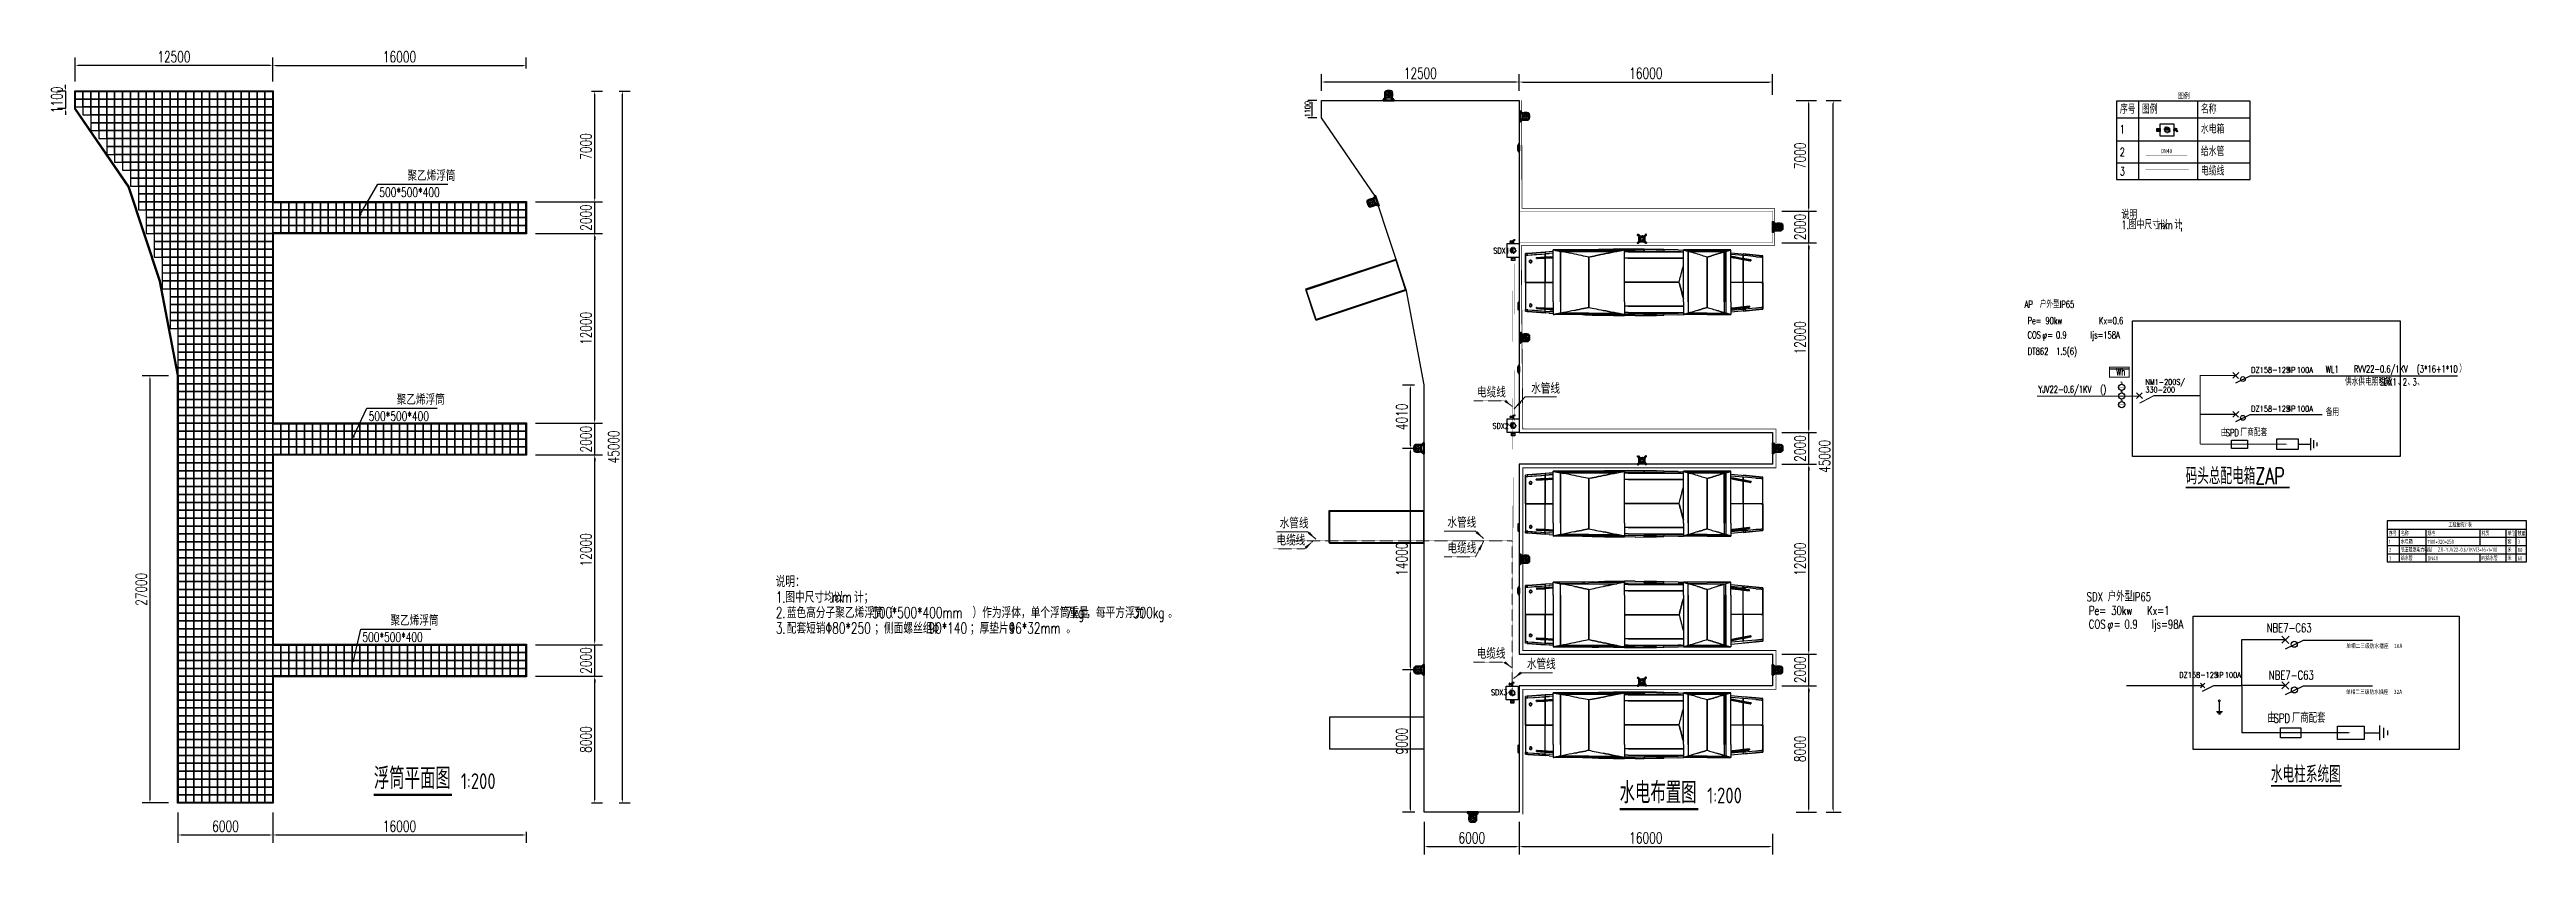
# Model space of a CAD drawing. Header units: millimetres. Extents: x -1003406 to 3312184, y 81337 to 716393.
# Drawn here: x 1389033 to 1545555, y 177929 to 228821 of the extents above; entities that cross this region are included whole.
import ezdxf

# ---------------------------------------------------------------- set-up
doc = ezdxf.new("R2010")
doc.units = ezdxf.units.MM
doc.header["$LTSCALE"] = 10
for name, pattern in [('-6_350_HOLE$0$DASH', [0.35, 0.25, -0.1]), ('ACAD_ISO03W100', [30, 12, -18]), ('CENTER2', [28.575, 19.05, -3.175, 3.175, -3.175]), ('CENTERX2', [4, 2.5, -0.5, 0.5, -0.5]), ('DASH', [0.35, 0.25, -0.1]), ('DASHED2', [0.375, 0.25, -0.125]), ('DOTE', [2.42, 2, -0.2, 0.02, -0.2]), ('HIDDEN', [0.375, 0.25, -0.125])]:
    doc.linetypes.add(name, pattern=pattern)
doc.layers.get('0').update_dxf_attribs({"linetype": 'CONTINUOUS'})
doc.layers.get('Defpoints').update_dxf_attribs({"linetype": 'CONTINUOUS'})
for name, color, linetype in [('DIM_LEAD', 3, 'CONTINUOUS'), ('DIM_SYMB', 3, 'CONTINUOUS'), ('DOTE', 1, 'DOTE'), ('PUB_TAB', 7, 'CONTINUOUS'), ('PUB_TEXT', 7, 'CONTINUOUS'), ('W- bollard系船栓', 4, 'CONTINUOUS'), ('W-_ANTICOLLISION防撞措施', 192, 'CONTINUOUS'), ('W-ancillary measures附属措施', 1, 'CONTINUOUS'), ('W-bridge approach引桥', 4, 'CONTINUOUS'), ('W-FLOAT_BOWL浮筒', 253, 'CONTINUOUS'), ('W-MOUNTING固定方式', 5, 'CONTINUOUS'), ('W-STEEL_FRAME钢架', 3, 'CONTINUOUS'), ('W-WOOD_FLOOR木地板', 30, 'CONTINUOUS'), ('塑木板', 32, 'CONTINUOUS'), ('短销钉', 253, 'CONTINUOUS'), ('螺栓', 146, 'CONTINUOUS'), ('配筋率', 61, 'CONTINUOUS')]:
    doc.layers.add(name, color=color, linetype=linetype)
doc.layers.add('W-float bowl浮筒', color=253, linetype='CONTINUOUS', plot=False)
doc.layers.add('文字及标注', color=3, linetype='CONTINUOUS', lineweight=15)
doc.styles.add('-宋体', font='', dxfattribs={"width": 0.8})
doc.styles.add('_TCH_DIM', font='SIMPLEX', dxfattribs={"bigfont": 'GBCBIG'})
doc.styles.get("Standard").update_dxf_attribs({"font": 'simplex.shx', "width": 0.7, "bigfont": 'hztxt.shx'})
doc.styles.add('STANDARD_T3', font='simplex.shx', dxfattribs={"width": 0.7, "bigfont": 'gbcbig.shx'})
doc.styles.add('TSSD_Dimension', font='Tssdeng.shx', dxfattribs={"width": 0.7, "bigfont": 'hztxt.shx'})
doc.styles.add('TSSD_REIN', font='tssdeng.shx', dxfattribs={"width": 0.8, "bigfont": 'tssdchn.shx'})
doc.styles.get('-宋体').set_extended_font_data('SimSun')
doc.linetypes.add('FENCELINE2', pattern='A,6.35,-2.54,[132,ltypeshp.shx,S=2.54,R=0,X=-2.54,Y=0],-2.54,25.4', length=36.83)
doc.dimstyles.new('W&&100', dxfattribs={"dimtxt": 350, "dimasz": 100, "dimexe": 250, "dimexo": 300, "dimgap": 100, "dimtad": 1, "dimdec": 0, "dimzin": 0, "dimdsep": 46, "dimtxsty": 'STANDARD_T3', "dimcen": 0.09, "dimclrd": 1, "dimclre": 1, "dimclrt": 7, "dimazin": 2, "dimtfac": 1, "dimtdec": 0, "dimtix": 1, "dimtmove": 2, "dimatfit": 3, "dimfxl": 100, "dimtolj": 1, "dimtzin": 0, "dimarcsym": 0})
doc.dimstyles.new('W&&200', dxfattribs={"dimtxt": 700, "dimasz": 200, "dimexe": 500, "dimexo": 600, "dimgap": 200, "dimtad": 1, "dimdec": 0, "dimzin": 0, "dimdsep": 46, "dimtxsty": 'STANDARD_T3', "dimcen": 0.09, "dimclrd": 1, "dimclre": 1, "dimclrt": 7, "dimazin": 2, "dimtfac": 1, "dimtdec": 0, "dimtix": 1, "dimtmove": 2, "dimatfit": 3, "dimfxl": 100, "dimtolj": 1, "dimtzin": 0, "dimarcsym": 0})
doc.dimstyles.new('W&&5', dxfattribs={"dimtxt": 17.5, "dimasz": 5, "dimexe": 12.5, "dimexo": 15, "dimgap": 5, "dimtad": 1, "dimdec": 0, "dimzin": 0, "dimdsep": 46, "dimtxsty": 'STANDARD_T3', "dimcen": 0.09, "dimclrd": 1, "dimclre": 1, "dimclrt": 7, "dimazin": 2, "dimtfac": 1, "dimtdec": 0, "dimtix": 1, "dimtmove": 2, "dimatfit": 3, "dimfxl": 100, "dimtolj": 1, "dimtzin": 0, "dimarcsym": 0})

msp = doc.modelspace()

# ---------------------------------------------------------------- texts
at = {"layer": 'PUB_TAB'}
for s, height, style, width, p in [('图例', 341.77, '-宋体', 0.8, (1523525.2, 225734.5)), ('工程量统计表', 260.5, 'TSSD_Dimension', 0.7, (1540628.8, 198636.2)), ('序号', 260.5, 'TSSD_Dimension', 0.7, (1536864.5, 198089.2)), ('1', 260.5, 'TSSD_Dimension', 0.7, (1536864.5, 197568.2)), ('2', 260.5, 'TSSD_Dimension', 0.7, (1536864.5, 197047.2)), ('低压阻燃电力电缆', 260.5, 'TSSD_Dimension', 0.7, (1537618.9, 197047.2)), ('水电箱', 260.5, 'TSSD_Dimension', 0.7, (1537618.9, 197568.2)), ('名称', 260.5, 'TSSD_Dimension', 0.7, (1537618.9, 198089.2)), ('1100*320*250', 260.5, 'TSSD_Dimension', 0.7, (1539301, 197568.2)), ('规格', 260.5, 'TSSD_Dimension', 0.7, (1539301, 198089.2)), ('ZR-YJV22-0.6/1KV(3*16+1*10)', 260.5, 'TSSD_Dimension', 0.7, (1539956.2, 197073.2)), ('材质', 260.5, 'TSSD_Dimension', 0.7, (1542712.5, 198089.2)), ('米', 260.5, 'TSSD_Dimension', 0.7, (1544361.7, 197047.2)), ('套', 260.5, 'TSSD_Dimension', 0.7, (1544361.7, 197568.2)), ('单位', 260.5, 'TSSD_Dimension', 0.7, (1544361.7, 198089.2)), ('数量', 260.5, 'TSSD_Dimension', 0.7, (1544995.6, 198089.2)), ('3', 260.5, 'TSSD_Dimension', 0.7, (1544995.6, 197568.2)), ('80', 260.5, 'TSSD_Dimension', 0.7, (1544995.6, 197047.2)), ('3', 260.5, 'TSSD_Dimension', 0.7, (1536864.5, 196526.2)), ('给水管', 260.5, 'TSSD_Dimension', 0.7, (1537618.9, 196526.2)), ('DN40', 260.5, 'TSSD_Dimension', 0.7, (1539301, 196526.2)), ('PE', 260.5, 'TSSD_Dimension', 0.7, (1542712.5, 196526.2)), ('给水管', 260.5, 'TSSD_Dimension', 0.7, (1542993, 196526.2)), ('米', 260.5, 'TSSD_Dimension', 0.7, (1544361.7, 196526.2)), ('60', 260.5, 'TSSD_Dimension', 0.7, (1544995.6, 196526.2))]:
    msp.add_text(s, height=height, dxfattribs=dict(at, style=style, width=width)).set_placement(p)
at = {"layer": 'PUB_TAB', "width": 0.7}
for s, p in [('序号', (1519864.2, 224767)), ('1', (1519864.2, 223515)), ('图例', (1521250.9, 224767)), ('水电箱', (1524981.1, 223515)), ('名称', (1524981.1, 224767)), ('2', (1519864.2, 222088.3)), ('给水管', (1524981.1, 222088.3)), ('3', (1519864.2, 220863.6)), ('电缆线', (1524981.1, 220863.6))]:
    msp.add_text(s, height=525, dxfattribs=at).set_placement(p)
at = {"layer": 'PUB_TEXT', "linetype": 'DASH', "style": '-宋体', "width": 0.8}
for s, p in [('DN40', (1522479.6, 222264.8)), ('单相二三级防水插座', (1534162.3, 190981.9)), ('16A', (1537186.8, 190981.9)), ('单相二三级防水插座', (1534147.5, 188080.7)), ('32A', (1537172, 188080.7))]:
    msp.add_text(s, height=265.82, dxfattribs=at).set_placement(p)
at = {"layer": 'PUB_TEXT', "color": 7, "style": '_TCH_DIM'}
for s, height, p in [('聚乙烯浮筒', 675.18, (1411650.8, 220512.9)), ('聚乙烯浮筒', 675.18, (1410971.3, 206356.6)), ('水管线', 675.18, (1482660.5, 207063.1)), ('水管线', 675.18, (1466771.5, 198538.4)), ('水管线', 675.18, (1477368.6, 198582.2)), ('聚乙烯浮筒', 675.18, (1410578.8, 192391.1)), ('水管线', 675.18, (1482390.1, 189633.1)), ('浮筒平面图', 1350.35, (1409524.6, 182063.1)), ('水电布置图', 1350.35, (1488249.2, 181159.6))]:
    msp.add_text(s, height=height, dxfattribs=at).set_placement(p)
at = {"layer": 'PUB_TEXT', "color": 7}
for s, height, style, width, p in [('500*500*400', 595, '_TCH_DIM', 0.705882, (1409876.5, 219497.9)), ('500*500*400', 595, '_TCH_DIM', 0.705882, (1409197, 205341.6)), ('500*500*400', 595, '_TCH_DIM', 0.705882, (1408804.5, 191376.1)), ('1:200', 1000, 'TSSD_REIN', 0.8, (1415026.3, 182063.1)), ('1:200', 1000, 'TSSD_REIN', 0.8, (1493780.7, 181159.6))]:
    msp.add_text(s, height=height, dxfattribs=dict(at, style=style, width=width)).set_placement(p)
at = {"layer": 'PUB_TEXT', "linetype": 'FENCELINE2', "width": 0.7}
for s, height, p in [('说明', 525, (1519962.4, 218101.4)), ('1.', 525, (1519962.4, 217471.4)), ('图中尺寸以', 525, (1520417.4, 217471.4)), ('mm', 525, (1522254.9, 217471.4)), ('计', 525, (1523304.9, 217471.4)), (';', 525, (1523672.4, 217471.4)), ('SDX1', 350, (1480272.1, 215925.5)), ('SDX2', 350, (1480215.1, 204849.6)), ('SDX3', 350, (1480123.9, 188001))]:
    msp.add_text(s, height=height, dxfattribs=at).set_placement(p)
at = {"layer": 'PUB_TEXT', "width": 0.7}
for s, height, p in [('AP', 448, (1513840.1, 212487.3)), ('户外型', 448, (1514798.3, 212487.3)), ('IP65', 448, (1516055.2, 212487.3)), ('Pe=', 448, (1514025.7, 211453.6)), ('90kw', 448, (1515154.4, 211453.6)), ('Kx=0.6', 448, (1518546.6, 211453.6)), ('COS', 448, (1514025.7, 210545.2)), ('DT862', 448, (1514044.1, 209519.8)), ('φ', 448, (1514966.5, 210545.2)), ('=', 448, (1515280.1, 210545.2)), ('0.9', 448, (1515826.4, 210545.2)), ('1.5(6)', 448, (1515838.6, 209519.8)), ('ljs=158A', 448, (1517995.4, 210545.2)), ('Wh', 448, (1519629.2, 208220.6)), ('DZ158-125', 358.4, (1528158.2, 208384.4, 64)), ('4P', 358.4, (1530423.1, 208384.4, 64)), ('100A', 358.4, (1531039.3, 208384.4, 64)), ('WL1', 448, (1532872.4, 208381.9, 64)), ('RVV22-0.6/1KV', 448, (1534647, 208403, 64)), ('(3*16+1*10', 448, (1538628, 208403, 64)), ('）', 448, (1541316, 208403, 64)), ('YJV22-0.6/1KV', 448, (1514715.3, 207119.3)), ('()', 448, (1518621.6, 207119.3)), ('供水供电照明箱', 448, (1534082.6, 207577.8, 64)), ('SDX1', 448, (1536277.8, 207577.8, 64)), ('、', 448, (1537427.7, 207577.8, 64)), ('2', 448, (1537741.3, 207577.8, 64)), ('、', 448, (1538039.9, 207577.8, 64)), ('3', 448, (1538353.5, 207577.8, 64)), ('、', 448, (1538652.2, 207577.8, 64)), ('DZ158-125', 358.4, (1528158.2, 205926.5, 64)), ('4P', 358.4, (1530423.1, 205926.5, 64)), ('100A', 358.4, (1531039.3, 205926.5, 64)), ('备用', 448, (1532872.4, 205660.6)), ('由', 448, (1526239.9, 204380.2)), ('SPD', 448, (1526553.5, 204380.2)), ('厂商配套', 448, (1527479.3, 204380.2)), ('SDX', 560, (1517764, 193939.2)), ('户外型', 560, (1519100.3, 193939.2)), ('IP65', 560, (1520671.3, 193939.2)), ('COS', 560, (1517899.3, 192208.2)), ('Pe=', 560, (1517904.8, 193070.1)), ('φ', 560, (1519075.3, 192208.2)), ('30kw', 560, (1519315.7, 193070.1)), ('=', 560, (1519467.3, 192208.2)), ('0.9', 560, (1520150.2, 192208.2)), ('Kx=1', 560, (1521580.5, 193070.1)), ('ljs=98A', 560, (1521873.7, 192208.2)), ('NBE7-C63', 560, (1529140.2, 191975.4)), ('DZ158-125', 358.4, (1523611.9, 189101.6, 64)), ('4P', 358.4, (1525876.8, 189101.6, 64)), ('100A', 358.4, (1526493.1, 189101.6, 64)), ('NBE7-C63', 560, (1529275.9, 188985.9)), ('由', 560, (1529185.7, 186261.9)), ('SPD', 560, (1529577.7, 186261.9)), ('厂商配套', 560, (1530735, 186261.9))]:
    msp.add_text(s, height=height, dxfattribs=at).set_placement(p)
at = {"layer": 'PUB_TEXT', "color": 7, "linetype": '-6_350_HOLE$0$DASH', "style": '_TCH_DIM'}
for p in [(1479240.1, 206823.2), (1466564.8, 197460.9), (1477368.6, 196954), (1479216, 190298.8)]:
    msp.add_text('电缆线', height=675.18, dxfattribs=at).set_placement(p)
at = {"layer": 'PUB_TEXT', "color": 0, "width": 0.7}
for s, height, p in [('330-200', 350, (1521475.5, 207134.2)), ('NM1-200S/', 350, (1521475.5, 207624.2)), ('说明：', 700, (1434920.1, 194830.4)), ('1.', 700, (1434920.1, 193850.4)), ('图中尺寸均以', 700, (1435526.8, 193850.4)), ('mm', 700, (1438466.8, 193850.4)), ('计；', 700, (1439866.8, 193850.4)), ('2.', 700, (1434920.1, 192870.4)), ('3.', 700, (1434920.1, 191890.4)), ('蓝色高分子聚乙烯浮筒（', 700, (1435620.1, 192870.4)), ('配套短销Φ', 700, (1435620.1, 191890.4)), ('180*250', 700, (1438070.1, 191890.4)), ('500*500*400mm', 700, (1441010.1, 192870.4)), ('；侧面螺丝组Φ', 700, (1441150.1, 191890.4)), ('90*140', 700, (1444580.1, 191890.4)), ('；厚垫片Φ', 700, (1447193.4, 191890.4)), ('）作为浮体，单个浮筒重量', 700, (1447356.8, 192870.4)), ('96*32mm', 700, (1449643.4, 191890.4)), ('7kg', 700, (1453236.8, 192870.4)), ('，每平方浮力', 700, (1454543.4, 192870.4)), ('300kg', 700, (1457483.4, 192870.4)), ('。', 700, (1459723.4, 192870.4)), ('。', 700, (1453283.4, 191890.4))]:
    msp.add_text(s, height=height, dxfattribs=at).set_placement(p)
at = {"layer": 'PUB_TEXT', "color": 7, "width": 0.7}
for s, p in [('码头总配电箱', (1524014.9, 201331)), ('ZAP', (1528424.9, 201331)), ('水电柱系统图', (1529407.2, 182471.9))]:
    msp.add_text(s, height=1050, dxfattribs=at).set_placement(p)

# ---------------------------------------------------------------- blocks, each defined once
blk = doc.blocks.new('*D269')
at = {"layer": 'Defpoints', "color": 0, "transparency": 16777216}
for p in [(1469407, 226766), (1469407, 225600), (1481907, 225600)]:
    blk.add_point(p, dxfattribs=at)
at = {"layer": 'W-bridge approach引桥', "color": 1, "lineweight": -2, "transparency": 16777216}
for p, q in [((1469407, 226200), (1469407, 227266)), ((1481907, 226200), (1481907, 227266)), ((1481707, 226766), (1469607, 226766))]:
    blk.add_line(p, q, dxfattribs=at)
at = {"layer": 'W-bridge approach引桥', "color": 1, "transparency": 16777216}
for points in [[(1469607, 226800), (1469607, 226733), (1469407, 226766)], [(1481707, 226800), (1481707, 226733), (1481907, 226766)]]:
    blk.add_solid(points, dxfattribs=at)
at = {"layer": 'W-bridge approach引桥', "color": 7, "transparency": 16777216, "insert": (1475657, 227316), "char_height": 700, "attachment_point": 5, "style": 'STANDARD_T3'}
blk.add_mtext('\\A1;12500', dxfattribs=at)
blk = doc.blocks.new('*D270')
at = {"layer": 'Defpoints', "color": 0, "transparency": 16777216}
for p in [(1469407, 225600), (1468802, 224500), (1469407, 224500)]:
    blk.add_point(p, dxfattribs=at)
at = {"layer": 'W-WOOD_FLOOR木地板', "color": 1, "lineweight": -2, "transparency": 16777216}
for p, q in [((1469107, 225600), (1468552, 225600)), ((1468802, 225500), (1468802, 224600)), ((1469107, 224500), (1468552, 224500))]:
    blk.add_line(p, q, dxfattribs=at)
at = {"layer": 'W-WOOD_FLOOR木地板', "color": 1, "transparency": 16777216}
for points in [[(1468785, 225500), (1468818, 225500), (1468802, 225600)], [(1468785, 224600), (1468818, 224600), (1468802, 224500)]]:
    blk.add_solid(points, dxfattribs=at)
at = {"layer": 'W-WOOD_FLOOR木地板', "color": 7, "transparency": 16777216, "insert": (1468527, 225050), "char_height": 350, "attachment_point": 5, "rotation": 90, "style": 'STANDARD_T3'}
blk.add_mtext('\\A1;1100', dxfattribs=at)
blk = doc.blocks.new('*D271')
at = {"layer": 'Defpoints', "color": 0, "transparency": 16777216}
for p in [(1475907, 180600), (1481907, 180600), (1481907, 178429)]:
    blk.add_point(p, dxfattribs=at)
at = {"layer": 'W-WOOD_FLOOR木地板', "color": 1, "lineweight": -2, "transparency": 16777216}
for p, q in [((1475907, 180000), (1475907, 177929)), ((1481907, 180000), (1481907, 177929)), ((1476107, 178429), (1481707, 178429))]:
    blk.add_line(p, q, dxfattribs=at)
at = {"layer": 'W-WOOD_FLOOR木地板', "color": 1, "transparency": 16777216}
for points in [[(1476107, 178462), (1476107, 178395), (1475907, 178429)], [(1481707, 178462), (1481707, 178395), (1481907, 178429)]]:
    blk.add_solid(points, dxfattribs=at)
at = {"layer": 'W-WOOD_FLOOR木地板', "color": 7, "transparency": 16777216, "insert": (1478907, 178979), "char_height": 700, "attachment_point": 5, "style": 'STANDARD_T3'}
blk.add_mtext('\\A1;6000', dxfattribs=at)
blk = doc.blocks.new('*D272')
at = {"layer": 'Defpoints', "color": 0, "transparency": 16777216}
for p in [(1475039, 189600), (1475882, 189600), (1475907, 180600)]:
    blk.add_point(p, dxfattribs=at)
at = {"layer": 'W-WOOD_FLOOR木地板', "color": 1, "lineweight": -2, "transparency": 16777216}
for p, q in [((1475282, 189600), (1474539, 189600)), ((1475039, 180800), (1475039, 189400)), ((1475307, 180600), (1474539, 180600))]:
    blk.add_line(p, q, dxfattribs=at)
at = {"layer": 'W-WOOD_FLOOR木地板', "color": 1, "transparency": 16777216}
for points in [[(1475006, 189400), (1475072, 189400), (1475039, 189600)], [(1475006, 180800), (1475072, 180800), (1475039, 180600)]]:
    blk.add_solid(points, dxfattribs=at)
at = {"layer": 'W-WOOD_FLOOR木地板', "color": 7, "transparency": 16777216, "insert": (1474489, 185100), "char_height": 700, "attachment_point": 5, "rotation": 90, "style": 'STANDARD_T3'}
blk.add_mtext('\\A1;9000', dxfattribs=at)
blk = doc.blocks.new('*U190')
blk.add_lwpolyline([(-12, 0), (-12, 2.5), (12, 2.5), (12, 0)], close=True)
blk = doc.blocks.new('*U189')
at = {"color": 8, "linetype": 'Continuous', "lineweight": 15}
for p, q in [((-1, 2), (-2, 1)), ((0, 1), (0, -1)), ((-1, -2), (-2, -1))]:
    blk.add_line(p, q, dxfattribs=at)
at = {"color": 7, "linetype": 'Continuous', "lineweight": 15}
for p, q in [((16, 1), (0, 1)), ((0, 0), (19, 0)), ((16, 1), (16, 0)), ((19, -1), (19, 0)), ((0, -1), (19, -1))]:
    blk.add_line(p, q, dxfattribs=at)
for centre, radius, start, end in [((-3, 0), 2.9, 41.31782, 318.68218), ((-3, 0), 1.45, 41.31782, 318.68218), ((0, 3), 2.82, 221.31782, 270), ((0, -3), 2.82, 90, 138.68218), ((0, 3), 1.37, 221.31782, 270), ((0, -3), 1.37, 90, 138.68218)]:
    blk.add_arc(centre, radius, start, end, dxfattribs=at)
blk = doc.blocks.new('无头销轴_B型_D12X150')
at = {"color": 0}
for p, q in [((-72, 6), (-72, -6)), ((72, 6), (72, -6))]:
    blk.add_line(p, q, dxfattribs=at)
blk.add_lwpolyline([(-75, 4), (-75, -4), (-72, -6), (72, -6), (75, -4), (75, 4), (72, 6), (-72, 6)], close=True, dxfattribs=at)
for centre in [(-70, 0), (70, 0)]:
    blk.add_circle(centre, 1.6, dxfattribs=at)
blk = doc.blocks.new('A$C1EDE4923')
at = {"color": 3, "linetype": 'CENTER2', "ltscale": 0.5}
for p, q in [((-284, 80), (-260, 80)), ((-272, 68), (-272, 92)), ((-235, 120), (-254, 120)), ((-146, 120), (-127, 120)), ((-97, 80), (-121, 80)), ((-109, 68), (-109, 92))]:
    blk.add_line(p, q, dxfattribs=at)
at = {"linetype": 'DASHED2'}
for p, q in [((-240, 126), (-249, 126)), ((-240, 113), (-249, 113)), ((-235, 126), (-145, 126)), ((-235, 113), (-145, 113)), ((-141, 126), (-132, 126)), ((-141, 113), (-132, 113))]:
    blk.add_line(p, q, dxfattribs=at)
at = {"color": 3, "linetype": 'CENTER2'}
blk.add_line((-241, 120), (-140, 120), dxfattribs=at)
for p, q in [((-232, 80), (-232, 160)), ((-148, 80), (-148, 160))]:
    blk.add_line(p, q)
for points in [[(-94, 40), (-94, 120), (-287, 120), (-287, 40)], [(-249, 142), (-240, 142), (-240, 40), (-249, 40)], [(-232, 160), (-148, 160), (-145, 157), (-145, 83), (-148, 80), (-232, 80), (-235, 83), (-235, 157)], [(-132, 142), (-141, 142), (-141, 40), (-132, 40)]]:
    blk.add_lwpolyline(points, close=True)
for centre in [(-272, 80), (-109, 80)]:
    blk.add_circle(centre, 7)
at = {"xscale": -1}
for name, p, rotation in [('无头销轴_B型_D12X150', (-190, 120), 180), ('*U189', (-260, 114), 270), ('*U190', (-249, 120), 90), ('*U190', (-237, 120), 90)]:
    blk.add_blockref(name, p, dxfattribs=dict(at, rotation=rotation))
for name, p, rotation in [('*U190', (-143, 120), 270), ('*U190', (-132, 120), 270), ('*U189', (-121, 114), 90)]:
    blk.add_blockref(name, p, dxfattribs=dict(rotation=rotation))
blk = doc.blocks.new('*D175')
at = {"color": 1, "lineweight": -2, "transparency": 16777216}
for p, q in [((-82, 307), (-85, 304)), ((-78, 311), (78, 464)), ((121, 506), (82, 468))]:
    blk.add_line(p, q, dxfattribs=at)
at = {"color": 1, "transparency": 16777216}
for points in [[(-82, 308), (-81, 307), (-78, 311)], [(81, 468), (82, 467), (78, 464)]]:
    blk.add_solid(points, dxfattribs=at)
at = {"layer": 'Defpoints', "color": 0, "transparency": 16777216}
for p in [(-78, 311), (78, 464)]:
    blk.add_point(p, dxfattribs=at)
at = {"color": 7, "transparency": 16777216, "insert": (93, 499), "char_height": 17.5, "attachment_point": 5, "rotation": 44.4737, "style": 'STANDARD_T3'}
blk.add_mtext('\\A1;∅219', dxfattribs=at)
blk = doc.blocks.new('A$C5dbce5db')
blk.add_hatch(color=3).paths.add_polyline_path([(793, 392, 1), (501, 392)])
at = {"color": 5}
for p, q in [((37, 450), (53, 450)), ((37, 415), (53, 415)), ((37, 356), (53, 356)), ((37, 321), (53, 321)), ((124, 403), (140, 403)), ((124, 368), (140, 368))]:
    blk.add_line(p, q, dxfattribs=at)
blk.add_line((501, 392), (793, 392))
blk.add_lwpolyline([(0, 484), (200, 484), (200, 284), (0, 284)], close=True)
at = {"color": 3}
blk.add_lwpolyline([(200, 768), (1071, 768), (1071, 0), (200, 0)], close=True, dxfattribs=at)
at = {"color": 0}
for points in [[(490, 391), (430, 394)], [(508, 315), (458, 285)], [(510, 471), (463, 501)], [(567, 528), (537, 578)], [(570, 257), (540, 205)], [(644, 232), (647, 178)], [(649, 551), (647, 611)], [(724, 531), (753, 579)], [(727, 255), (757, 205)], [(784, 312), (836, 282)], [(786, 469), (836, 499)], [(804, 392), (863, 394)]]:
    blk.add_lwpolyline(points, dxfattribs=at)
at = {"color": 3}
for points in [[(1075, 406), (1073, 362)], [(1100, 367), (1073, 362)], [(1102, 404), (1075, 406)], [(1081, 411), (1078, 357)], [(1111, 361), (1078, 357)], [(1108, 409), (1081, 411)], [(1102, 410), (1100, 361)], [(1122, 371), (1106, 372)], [(1123, 398), (1107, 399)], [(1108, 420), (1124, 419)], [(1108, 420), (1110, 350), (1126, 349)], [(1123, 398), (1122, 371), (1126, 349)], [(1124, 419), (1123, 398)], [(1135, 408), (1124, 409)], [(1126, 349), (1133, 365), (1149, 370)], [(1260, 543), (1136, 543), (1131, 554), (1186, 568)], [(1157, 429), (1151, 413), (1135, 408)], [(1241, 370), (1197, 362), (1149, 370)], [(1157, 429), (1159, 456)], [(1234, 447), (1158, 450)], [(1170, 461), (1159, 456)], [(1234, 452), (1159, 456)], [(1170, 461), (1171, 477)], [(1170, 461), (1224, 458), (1234, 452)], [(1171, 477), (1176, 482), (1181, 476)], [(1215, 496), (1177, 498), (1176, 482)], [(1219, 480), (1176, 482)], [(1211, 523), (1184, 519), (1178, 514)], [(1178, 509), (1178, 514)], [(1215, 507), (1178, 509)], [(1179, 541), (1186, 579), (1208, 578)], [(1181, 476), (1209, 480)], [(1181, 476), (1181, 460)], [(1182, 498), (1183, 509)], [(1185, 541), (1184, 519)], [(1189, 519), (1188, 508)], [(1206, 540), (1205, 524)], [(1205, 524), (1205, 508)], [(1208, 578), (1212, 545)], [(1260, 543), (1261, 554), (1208, 572)], [(1208, 459), (1209, 480), (1225, 480)], [(1209, 497), (1210, 507)], [(1211, 523), (1216, 518), (1215, 507)], [(1215, 496), (1219, 480)], [(1224, 458), (1225, 480)], [(1259, 413), (1239, 430), (1234, 452)], [(1241, 370), (1257, 364), (1262, 348)], [(1259, 413), (1290, 384), (1305, 351), (1310, 335)], [(1262, 348), (1261, 337)], [(1261, 337), (1310, 335)], [(1263, 261), (1263, 267), (1264, 277)], [(1264, 283), (1264, 288), (1265, 299)], [(1265, 304), (1265, 310), (1266, 321)], [(1266, 326), (1266, 331), (1266, 337)], [(1268, 261), (1266, 337)], [(1269, 283), (1269, 288), (1270, 299)], [(1274, 261), (1274, 266), (1274, 271), (1269, 277)], [(1270, 304), (1271, 309), (1271, 320)], [(1271, 326), (1272, 331), (1272, 336)], [(1274, 261), (1274, 266), (1274, 277)], [(1275, 282), (1275, 288), (1275, 298)], [(1276, 304), (1276, 309), (1276, 320)], [(1277, 325), (1277, 331), (1277, 336)], [(1279, 260), (1277, 336)], [(1280, 277), (1280, 282), (1281, 298)], [(1281, 303), (1281, 309), (1282, 320)], [(1282, 325), (1282, 331), (1283, 336)], [(1284, 260), (1285, 271)], [(1284, 260), (1285, 271)], [(1285, 276), (1285, 282), (1286, 293)], [(1286, 298), (1286, 303), (1287, 319)], [(1288, 325), (1288, 330), (1288, 336)], [(1290, 260), (1288, 336)], [(1295, 260), (1295, 265), (1290, 271)], [(1291, 276), (1291, 281), (1291, 292)], [(1292, 298), (1292, 303), (1292, 314)], [(1293, 319), (1293, 325), (1293, 335)], [(1295, 260), (1296, 270)], [(1296, 276), (1296, 281), (1297, 292)], [(1297, 297), (1297, 303), (1298, 314)], [(1298, 319), (1298, 324), (1299, 335)], [(1301, 259), (1299, 335)], [(1301, 275), (1302, 281), (1302, 292)], [(1306, 259), (1306, 264), (1301, 270)], [(1302, 297), (1303, 302), (1303, 313)], [(1304, 319), (1304, 324), (1304, 335)], [(1306, 259), (1307, 270)], [(1307, 275), (1307, 281), (1308, 291)], [(1308, 297), (1308, 302), (1309, 313)], [(1309, 318), (1309, 324), (1310, 335)]]:
    blk.add_lwpolyline(points, dxfattribs=at)
at = {"color": 5}
for centre, radius in [((147, 386), 41.3), ((167, 386), 8)]:
    blk.add_circle(centre, radius, dxfattribs=at)
at = {"color": 0}
blk.add_circle((647, 392), 146, dxfattribs=at)
at = {"color": 5}
for centre, start, end in [((45, 450), 0, 180), ((45, 415), 180, 0), ((45, 356), 0, 180), ((45, 321), 180, 0), ((132, 403), 0, 180), ((132, 368), 180, 0)]:
    blk.add_arc(centre, 8, start, end, dxfattribs=at)
blk = doc.blocks.new('*D261')
at = {"layer": 'Defpoints', "color": 0, "transparency": 16777216}
for p in [(1497907, 188600), (1481907, 180600), (1497907, 178429)]:
    blk.add_point(p, dxfattribs=at)
at = {"layer": 'W-WOOD_FLOOR木地板', "color": 1, "lineweight": -2, "transparency": 16777216}
for p, q in [((1481907, 179229), (1481907, 177929)), ((1497907, 179229), (1497907, 177929)), ((1482107, 178429), (1497707, 178429))]:
    blk.add_line(p, q, dxfattribs=at)
at = {"layer": 'W-WOOD_FLOOR木地板', "color": 1, "transparency": 16777216}
for points in [[(1482107, 178462), (1482107, 178395), (1481907, 178429)], [(1497707, 178462), (1497707, 178395), (1497907, 178429)]]:
    blk.add_solid(points, dxfattribs=at)
at = {"layer": 'W-WOOD_FLOOR木地板', "color": 7, "transparency": 16777216, "insert": (1489907, 178979), "char_height": 700, "attachment_point": 5, "style": 'STANDARD_T3'}
blk.add_mtext('\\A1;16000', dxfattribs=at)
blk = doc.blocks.new('*D262')
at = {"layer": 'Defpoints', "color": 0, "transparency": 16777216}
for p in [(1497907, 188600), (1500201, 188600), (1481907, 180600)]:
    blk.add_point(p, dxfattribs=at)
at = {"layer": 'W-bridge approach引桥', "color": 1, "lineweight": -2, "transparency": 16777216}
for p, q in [((1499401, 188600), (1500701, 188600)), ((1500201, 180800), (1500201, 188400)), ((1499401, 180600), (1500701, 180600))]:
    blk.add_line(p, q, dxfattribs=at)
at = {"layer": 'W-bridge approach引桥', "color": 1, "transparency": 16777216}
for points in [[(1500168, 188400), (1500235, 188400), (1500201, 188600)], [(1500168, 180800), (1500235, 180800), (1500201, 180600)]]:
    blk.add_solid(points, dxfattribs=at)
at = {"layer": 'W-bridge approach引桥', "color": 7, "transparency": 16777216, "insert": (1499651, 184600), "char_height": 700, "attachment_point": 5, "rotation": 90, "style": 'STANDARD_T3'}
blk.add_mtext('\\A1;8000', dxfattribs=at)
blk = doc.blocks.new('*D263')
at = {"layer": 'Defpoints', "color": 0, "transparency": 16777216}
for p in [(1497907, 190600), (1500201, 190600), (1497907, 188600)]:
    blk.add_point(p, dxfattribs=at)
at = {"layer": 'W-bridge approach引桥', "color": 1, "lineweight": -2, "transparency": 16777216}
for p, q in [((1500201, 190800), (1500201, 191000)), ((1498507, 190600), (1500701, 190600)), ((1500201, 188600), (1500201, 190600)), ((1498507, 188600), (1500701, 188600)), ((1500201, 188400), (1500201, 188200))]:
    blk.add_line(p, q, dxfattribs=at)
at = {"layer": 'W-bridge approach引桥', "color": 1, "transparency": 16777216}
for points in [[(1500168, 190800), (1500235, 190800), (1500201, 190600)], [(1500168, 188400), (1500235, 188400), (1500201, 188600)]]:
    blk.add_solid(points, dxfattribs=at)
at = {"layer": 'W-bridge approach引桥', "color": 7, "transparency": 16777216, "insert": (1499651, 189600), "char_height": 700, "attachment_point": 5, "rotation": 90, "style": 'STANDARD_T3'}
blk.add_mtext('\\A1;2000', dxfattribs=at)
blk = doc.blocks.new('*D264')
at = {"layer": 'Defpoints', "color": 0, "transparency": 16777216}
for p in [(1497907, 202600), (1500201, 202600), (1497907, 190600)]:
    blk.add_point(p, dxfattribs=at)
at = {"layer": 'W-bridge approach引桥', "color": 1, "lineweight": -2, "transparency": 16777216}
for p, q in [((1498507, 202600), (1500701, 202600)), ((1500201, 190800), (1500201, 202400)), ((1498507, 190600), (1500701, 190600))]:
    blk.add_line(p, q, dxfattribs=at)
at = {"layer": 'W-bridge approach引桥', "color": 1, "transparency": 16777216}
for points in [[(1500168, 202400), (1500235, 202400), (1500201, 202600)], [(1500168, 190800), (1500235, 190800), (1500201, 190600)]]:
    blk.add_solid(points, dxfattribs=at)
at = {"layer": 'W-bridge approach引桥', "color": 7, "transparency": 16777216, "insert": (1499651, 196600), "char_height": 700, "attachment_point": 5, "rotation": 90, "style": 'STANDARD_T3'}
blk.add_mtext('\\A1;12000', dxfattribs=at)
blk = doc.blocks.new('*D265')
at = {"layer": 'Defpoints', "color": 0, "transparency": 16777216}
for p in [(1497907, 204600), (1500201, 204600), (1497907, 202600)]:
    blk.add_point(p, dxfattribs=at)
at = {"layer": 'W-bridge approach引桥', "color": 1, "lineweight": -2, "transparency": 16777216}
for p, q in [((1498507, 204600), (1500701, 204600)), ((1500201, 204800), (1500201, 205000)), ((1500201, 202600), (1500201, 204600)), ((1498507, 202600), (1500701, 202600)), ((1500201, 202400), (1500201, 202200))]:
    blk.add_line(p, q, dxfattribs=at)
at = {"layer": 'W-bridge approach引桥', "color": 1, "transparency": 16777216}
for points in [[(1500168, 204800), (1500235, 204800), (1500201, 204600)], [(1500168, 202400), (1500235, 202400), (1500201, 202600)]]:
    blk.add_solid(points, dxfattribs=at)
at = {"layer": 'W-bridge approach引桥', "color": 7, "transparency": 16777216, "insert": (1499651, 203600), "char_height": 700, "attachment_point": 5, "rotation": 90, "style": 'STANDARD_T3'}
blk.add_mtext('\\A1;2000', dxfattribs=at)
blk = doc.blocks.new('*D266')
at = {"layer": 'Defpoints', "color": 0, "transparency": 16777216}
for p in [(1497907, 216600), (1500201, 216600), (1497907, 204600)]:
    blk.add_point(p, dxfattribs=at)
at = {"layer": 'W-bridge approach引桥', "color": 1, "lineweight": -2, "transparency": 16777216}
for p, q in [((1498507, 216600), (1500701, 216600)), ((1500201, 204800), (1500201, 216400)), ((1498507, 204600), (1500701, 204600))]:
    blk.add_line(p, q, dxfattribs=at)
at = {"layer": 'W-bridge approach引桥', "color": 1, "transparency": 16777216}
for points in [[(1500168, 216400), (1500235, 216400), (1500201, 216600)], [(1500168, 204800), (1500235, 204800), (1500201, 204600)]]:
    blk.add_solid(points, dxfattribs=at)
at = {"layer": 'W-bridge approach引桥', "color": 7, "transparency": 16777216, "insert": (1499651, 210600), "char_height": 700, "attachment_point": 5, "rotation": 90, "style": 'STANDARD_T3'}
blk.add_mtext('\\A1;12000', dxfattribs=at)
blk = doc.blocks.new('*D267')
at = {"layer": 'Defpoints', "color": 0, "transparency": 16777216}
for p in [(1497907, 218600), (1500201, 218600), (1497907, 216600)]:
    blk.add_point(p, dxfattribs=at)
at = {"layer": 'W-bridge approach引桥', "color": 1, "lineweight": -2, "transparency": 16777216}
for p, q in [((1498507, 218600), (1500701, 218600)), ((1500201, 218800), (1500201, 219000)), ((1500201, 216600), (1500201, 218600)), ((1498507, 216600), (1500701, 216600)), ((1500201, 216400), (1500201, 216200))]:
    blk.add_line(p, q, dxfattribs=at)
at = {"layer": 'W-bridge approach引桥', "color": 1, "transparency": 16777216}
for points in [[(1500168, 218800), (1500235, 218800), (1500201, 218600)], [(1500168, 216400), (1500235, 216400), (1500201, 216600)]]:
    blk.add_solid(points, dxfattribs=at)
at = {"layer": 'W-bridge approach引桥', "color": 7, "transparency": 16777216, "insert": (1499651, 217600), "char_height": 700, "attachment_point": 5, "rotation": 90, "style": 'STANDARD_T3'}
blk.add_mtext('\\A1;2000', dxfattribs=at)
blk = doc.blocks.new('*D268')
at = {"layer": 'Defpoints', "color": 0, "transparency": 16777216}
for p in [(1481907, 225600), (1500201, 225600), (1497907, 218600)]:
    blk.add_point(p, dxfattribs=at)
at = {"layer": 'W-bridge approach引桥', "color": 1, "lineweight": -2, "transparency": 16777216}
for p, q in [((1499401, 225600), (1500701, 225600)), ((1500201, 218800), (1500201, 225400)), ((1499401, 218600), (1500701, 218600))]:
    blk.add_line(p, q, dxfattribs=at)
at = {"layer": 'W-bridge approach引桥', "color": 1, "transparency": 16777216}
for points in [[(1500168, 225400), (1500235, 225400), (1500201, 225600)], [(1500168, 218800), (1500235, 218800), (1500201, 218600)]]:
    blk.add_solid(points, dxfattribs=at)
at = {"layer": 'W-bridge approach引桥', "color": 7, "transparency": 16777216, "insert": (1499651, 222100), "char_height": 700, "attachment_point": 5, "rotation": 90, "style": 'STANDARD_T3'}
blk.add_mtext('\\A1;7000', dxfattribs=at)
blk = doc.blocks.new('A$C3f3ab1c7')
h = blk.add_hatch(color=256)
h.dxf.hatch_style = 1
edge = h.paths.add_edge_path(flags=17)
edge.add_arc((290, 290), 82.5, 0, 360)
edge = h.paths.add_edge_path(flags=0)
edge.add_arc((290, 290), 78.5, 0, 360)
edge = h.paths.add_edge_path(flags=17)
edge.add_arc((290, 290), 82.5, 0, 360)
edge = h.paths.add_edge_path(flags=0)
edge.add_arc((290, 290), 78.5, 0, 360)
edge = h.paths.add_edge_path(flags=17)
edge.add_arc((290, 290), 82.5, 0, 360)
edge = h.paths.add_edge_path(flags=0)
edge.add_arc((290, 290), 78.5, 0, 360)
edge = h.paths.add_edge_path(flags=17)
edge.add_arc((290, 290), 82.5, 0, 360)
edge = h.paths.add_edge_path(flags=0)
edge.add_arc((290, 290), 78.5, 0, 360)
for p, q in [((174, 356), (160, 356)), ((161, 354), (161, 347)), ((161, 226), (161, 233)), ((168, 343), (165, 347)), ((168, 237), (165, 233)), ((170, 343), (167, 347)), ((170, 237), (167, 233)), ((172, 347), (172, 354)), ((172, 233), (172, 226)), ((224, 406), (224, 420)), ((224, 174), (224, 160)), ((226, 418), (233, 418)), ((233, 407), (226, 407)), ((233, 172), (226, 172)), ((226, 161), (233, 161)), ((237, 412), (233, 415)), ((237, 410), (233, 413)), ((237, 170), (233, 167)), ((237, 168), (233, 165)), ((343, 412), (347, 415)), ((343, 410), (347, 413)), ((343, 170), (347, 167)), ((343, 168), (347, 165)), ((354, 418), (347, 418)), ((347, 407), (354, 407)), ((347, 172), (354, 172)), ((354, 161), (347, 161)), ((406, 356), (420, 356)), ((407, 347), (407, 354)), ((407, 233), (407, 226)), ((410, 343), (413, 347)), ((410, 237), (413, 233)), ((412, 343), (415, 347)), ((412, 237), (415, 233)), ((418, 354), (418, 347)), ((418, 226), (418, 233))]:
    blk.add_line(p, q)
at = {"color": 6, "linetype": 'ACAD_ISO03W100'}
for p, q in [((161, 340), (161, 240)), ((173, 340), (173, 240)), ((240, 418), (340, 418)), ((240, 406), (340, 406)), ((240, 173), (340, 173)), ((240, 161), (340, 161)), ((406, 340), (406, 240)), ((418, 340), (418, 240))]:
    blk.add_line(p, q, dxfattribs=at)
at = {"color": 4}
for p, q in [((161, 224), (161, 221)), ((167, 224), (167, 220)), ((173, 221), (173, 224)), ((356, 419), (359, 419)), ((356, 413), (360, 413)), ((359, 407), (356, 407)), ((359, 173), (356, 173)), ((356, 167), (360, 167)), ((356, 161), (359, 161)), ((407, 221), (407, 224)), ((413, 224), (413, 220)), ((419, 224), (419, 221))]:
    blk.add_line(p, q, dxfattribs=at)
at = {"color": 2}
for p, q in [((167, 330), (167, 340)), ((167, 240), (167, 250)), ((250, 412), (240, 412)), ((250, 167), (240, 167)), ((340, 412), (330, 412)), ((340, 167), (330, 167)), ((412, 330), (412, 340)), ((412, 240), (412, 250))]:
    blk.add_line(p, q, dxfattribs=at)
for points in [[(176, 475), (404, 475), (475, 404), (475, 176), (404, 105), (176, 105), (105, 176), (105, 404)], [(105, 340), (191, 340), (191, 330), (105, 330)], [(105, 250), (191, 250), (191, 240), (105, 240)], [(175, 356), (172, 356), (161, 356), (158, 356)], [(175, 224), (172, 224), (161, 224), (158, 224)], [(172, 220), (174, 222), (160, 222), (162, 220)], [(201, 415), (379, 415), (415, 379), (415, 201), (379, 165), (201, 165), (165, 201), (165, 379)], [(224, 404), (224, 407), (224, 418), (224, 421)], [(224, 175), (224, 172), (224, 161), (224, 158)], [(240, 475), (240, 389), (250, 389), (250, 475)], [(240, 105), (240, 191), (250, 191), (250, 105)], [(330, 475), (330, 389), (340, 389), (340, 475)], [(330, 105), (330, 191), (340, 191), (340, 105)], [(356, 404), (356, 407), (356, 418), (356, 421)], [(356, 175), (356, 172), (356, 161), (356, 158)], [(360, 408), (358, 406), (358, 420), (360, 418)], [(360, 172), (358, 174), (358, 160), (360, 162)], [(475, 340), (389, 340), (389, 330), (475, 330)], [(475, 250), (389, 250), (389, 240), (475, 240)], [(404, 356), (407, 356), (418, 356), (421, 356)], [(404, 224), (407, 224), (418, 224), (421, 224)], [(408, 220), (406, 222), (420, 222), (418, 220)]]:
    blk.add_lwpolyline(points, close=True)
for points in [[(137, 257), (137, 322, -0.4142136), (142, 327), (192, 327, -0.4142136), (197, 322), (197, 257, -0.4142136), (192, 252), (142, 252, -0.4142136)], [(178, 354), (178, 347), (177, 347), (177, 343), (156, 343), (156, 347), (177, 347), (155, 347), (155, 354, -0.6666667), (161, 354, -0.3636364), (172, 354, -0.6666667)], [(178, 226), (178, 233), (177, 233), (177, 237), (156, 237), (156, 233), (177, 233), (155, 233), (155, 226, 0.6666667), (161, 226, 0.3636364), (172, 226, 0.6666667)], [(226, 401), (233, 401), (233, 402), (237, 402), (237, 423), (233, 423), (233, 402), (233, 424), (226, 424, 0.6666667), (226, 418, 0.3636364), (226, 407, 0.6666667)], [(226, 178), (233, 178), (233, 177), (237, 177), (237, 156), (233, 156), (233, 177), (233, 155), (226, 155, -0.6666667), (226, 161, -0.3636364), (226, 172, -0.6666667)], [(322, 442), (257, 442, 0.4142136), (252, 437), (252, 387, 0.4142136), (257, 382), (322, 382, 0.4142136), (327, 387), (327, 437, 0.4142136)], [(322, 137), (257, 137, -0.4142136), (252, 142), (252, 192, -0.4142136), (257, 197), (322, 197, -0.4142136), (327, 192), (327, 142, -0.4142136)], [(354, 401), (347, 401), (347, 402), (343, 402), (343, 423), (347, 423), (347, 402), (347, 424), (354, 424, -0.6666667), (354, 418, -0.3636364), (354, 407, -0.6666667)], [(354, 178), (347, 178), (347, 177), (343, 177), (343, 156), (347, 156), (347, 177), (347, 155), (354, 155, 0.6666667), (354, 161, 0.3636364), (354, 172, 0.6666667)], [(442, 257), (442, 322, 0.4142136), (437, 327), (387, 327, 0.4142136), (382, 322), (382, 257, 0.4142136), (387, 252), (437, 252, 0.4142136)], [(401, 354), (401, 347), (402, 347), (402, 343), (423, 343), (423, 347), (402, 347), (424, 347), (424, 354, 0.6666667), (418, 354, 0.3636364), (407, 354, 0.6666667)], [(401, 226), (401, 233), (402, 233), (402, 237), (423, 237), (423, 233), (402, 233), (424, 233), (424, 226, -0.6666667), (418, 226, -0.3636364), (407, 226, -0.6666667)]]:
    blk.add_lwpolyline(points, format="xyb", close=True)
for points in [[(153, 343), (181, 343), (181, 340), (153, 340), (153, 343), (154, 343)], [(153, 237), (181, 237), (181, 240), (153, 240), (153, 237), (154, 237)], [(174, 222), (174, 224), (160, 224), (160, 222)], [(237, 426), (237, 398), (240, 398), (240, 426), (237, 426), (237, 425)], [(237, 153), (237, 181), (240, 181), (240, 153), (237, 153), (237, 154)], [(343, 426), (343, 398), (340, 398), (340, 426), (343, 426), (343, 425)], [(343, 153), (343, 181), (340, 181), (340, 153), (343, 153), (343, 154)], [(358, 406), (356, 406), (356, 420), (358, 420)], [(358, 174), (356, 174), (356, 160), (358, 160)], [(426, 343), (398, 343), (398, 340), (426, 340), (426, 343), (425, 343)], [(426, 237), (398, 237), (398, 240), (426, 240), (426, 237), (425, 237)], [(406, 222), (406, 224), (420, 224), (420, 222)]]:
    blk.add_lwpolyline(points)
at = {"layer": 'W-ancillary measures附属措施'}
for radius in [82.5, 82.5, 82.5, 82.5, 78.5, 78.5, 78.5, 78.5]:
    blk.add_circle((290, 290), radius, dxfattribs=at)
at = {"layer": 'W-MOUNTING固定方式', "color": 6}
for points in [[(112, 411), (12, 512, -0.4142136), (12, 568), (12, 568, -0.4142136), (68, 568), (169, 468)], [(112, 169), (12, 68, 0.4142136), (12, 12), (12, 12, 0.4142136), (68, 12), (169, 112)], [(468, 411), (568, 512, 0.4142136), (568, 568), (568, 568, 0.4142136), (512, 568), (411, 468)], [(468, 169), (568, 68, -0.4142136), (568, 12), (568, 12, -0.4142136), (512, 12), (411, 112)]]:
    blk.add_lwpolyline(points, format="xyb", dxfattribs=at)
for points in [[(144, 443), (87, 500), (80, 493), (137, 436)], [(144, 137), (87, 80), (80, 87), (137, 144)], [(436, 443), (493, 500), (500, 493), (443, 436)], [(436, 137), (493, 80), (500, 87), (443, 144)]]:
    blk.add_lwpolyline(points, dxfattribs=at)
at = {"layer": 'W-MOUNTING固定方式', "color": 5}
for centre in [(40, 540), (40, 40), (540, 540), (540, 40)]:
    blk.add_circle(centre, 7, dxfattribs=at)
blk = doc.blocks.new('*D274')
at = {"layer": 'Defpoints', "color": 0, "transparency": 16777216}
for p in [(1481907, 225600), (1497907, 226766), (1497907, 218600)]:
    blk.add_point(p, dxfattribs=at)
at = {"layer": 'W-bridge approach引桥', "color": 1, "lineweight": -2, "transparency": 16777216}
for p, q in [((1481907, 226200), (1481907, 227266)), ((1497907, 225966), (1497907, 227266)), ((1482107, 226766), (1497707, 226766))]:
    blk.add_line(p, q, dxfattribs=at)
at = {"layer": 'W-bridge approach引桥', "color": 1, "transparency": 16777216}
for points in [[(1482107, 226800), (1482107, 226733), (1481907, 226766)], [(1497707, 226800), (1497707, 226733), (1497907, 226766)]]:
    blk.add_solid(points, dxfattribs=at)
at = {"layer": 'W-bridge approach引桥', "color": 7, "transparency": 16777216, "insert": (1489907, 227316), "char_height": 700, "attachment_point": 5, "style": 'STANDARD_T3'}
blk.add_mtext('\\A1;16000', dxfattribs=at)
blk = doc.blocks.new('*D273')
at = {"layer": 'Defpoints', "color": 0, "transparency": 16777216}
for p in [(1500701, 225600), (1501751, 225600), (1500701, 180600)]:
    blk.add_point(p, dxfattribs=at)
at = {"layer": 'W-bridge approach引桥', "color": 1, "lineweight": -2, "transparency": 16777216}
for p, q in [((1501301, 225600), (1502251, 225600)), ((1501751, 180800), (1501751, 225400)), ((1501301, 180600), (1502251, 180600))]:
    blk.add_line(p, q, dxfattribs=at)
at = {"layer": 'W-bridge approach引桥', "color": 1, "transparency": 16777216}
for points in [[(1501717, 225400), (1501784, 225400), (1501751, 225600)], [(1501717, 180800), (1501784, 180800), (1501751, 180600)]]:
    blk.add_solid(points, dxfattribs=at)
at = {"layer": 'W-bridge approach引桥', "color": 7, "transparency": 16777216, "insert": (1501201, 203100), "char_height": 700, "attachment_point": 5, "rotation": 90, "style": 'STANDARD_T3'}
blk.add_mtext('\\A1;45000', dxfattribs=at)
blk = doc.blocks.new('*D275')
at = {"layer": 'Defpoints', "color": 0, "transparency": 16777216}
for p in [(1475039, 203600), (1475876, 203600), (1475882, 189600)]:
    blk.add_point(p, dxfattribs=at)
at = {"layer": 'W-WOOD_FLOOR木地板', "color": 1, "lineweight": -2, "transparency": 16777216}
for p, q in [((1475276, 203600), (1474539, 203600)), ((1475039, 189800), (1475039, 203400)), ((1475282, 189600), (1474539, 189600))]:
    blk.add_line(p, q, dxfattribs=at)
at = {"layer": 'W-WOOD_FLOOR木地板', "color": 1, "transparency": 16777216}
for points in [[(1475006, 203400), (1475072, 203400), (1475039, 203600)], [(1475006, 189800), (1475072, 189800), (1475039, 189600)]]:
    blk.add_solid(points, dxfattribs=at)
at = {"layer": 'W-WOOD_FLOOR木地板', "color": 7, "transparency": 16777216, "insert": (1474489, 196600), "char_height": 700, "attachment_point": 5, "rotation": 90, "style": 'STANDARD_T3'}
blk.add_mtext('\\A1;14000', dxfattribs=at)
blk = doc.blocks.new('*D276')
at = {"layer": 'Defpoints', "color": 0, "transparency": 16777216}
for p in [(1475039, 207610), (1475882, 207610), (1475498, 203600)]:
    blk.add_point(p, dxfattribs=at)
at = {"layer": 'W-WOOD_FLOOR木地板', "color": 1, "lineweight": -2, "transparency": 16777216}
for p, q in [((1475282, 207610), (1474539, 207610)), ((1475039, 203800), (1475039, 207410)), ((1474898, 203600), (1474539, 203600))]:
    blk.add_line(p, q, dxfattribs=at)
at = {"layer": 'W-WOOD_FLOOR木地板', "color": 1, "transparency": 16777216}
for points in [[(1475006, 207410), (1475072, 207410), (1475039, 207610)], [(1475006, 203800), (1475072, 203800), (1475039, 203600)]]:
    blk.add_solid(points, dxfattribs=at)
at = {"layer": 'W-WOOD_FLOOR木地板', "color": 7, "transparency": 16777216, "insert": (1474489, 205605), "char_height": 700, "attachment_point": 5, "rotation": 90, "style": 'STANDARD_T3'}
blk.add_mtext('\\A1;4010', dxfattribs=at)
blk = doc.blocks.new('slt')
for p, q in [((2.8, 1.5), (2.9, 1.8)), ((2.8, 1.5), (2.9, 1.6)), ((2.8, 1.5), (2.8, 1.5)), ((2.9, 1.3), (2.8, 1.5)), ((2.8, 1.4), (2.8, 1.5)), ((2.8, 1.3), (2.8, 1.4)), ((2.8, 1.3), (2.8, 1.3)), ((2.8, 1.2), (2.8, 1.3)), ((2.8, 1.3), (2.8, 1.3)), ((2.8, 1.3), (2.8, 1.3)), ((2.8, 1.3), (2.8, 1.3)), ((2.8, 1.2), (2.8, 1.2)), ((2.8, 1.2), (2.8, 1.2)), ((2.8, 1.2), (2.8, 1.2)), ((2.8, 1.2), (2.8, 1.1)), ((2.8, 1.2), (2.8, 1.2)), ((2.8, 1.2), (2.8, 1.2)), ((2.8, 1.1), (2.8, 1.1)), ((2.8, 1.1), (2.8, 1.1)), ((2.8, 1), (2.8, 1.1)), ((2.8, 0.9), (2.8, 1)), ((2.8, 0.9), (2.8, 0.9)), ((2.8, 0.9), (2.8, 0.9)), ((2.8, 0.8), (2.8, 0.9)), ((2.8, 0.5), (2.9, 0.8)), ((2.8, 0.7), (2.8, 0.8)), ((2.8, 0.6), (2.8, 0.7)), ((2.8, 0.7), (2.8, 0.7)), ((2.8, 0.5), (2.8, 0.6)), ((2.9, 0.2), (2.8, 0.5)), ((2.8, 0.5), (2.8, 0.5)), ((2.8, 0.5), (2.8, 0.5)), ((2.8, 0.5), (2.8, 0.3)), ((2.8, 0.3), (2.8, 0.2)), ((2.8, 0.2), (2.8, 0.2)), ((2.8, 0.2), (2.8, 0.1)), ((2.8, 0.1), (2.8, 0.1)), ((2.8, 0), (2.8, 0.1)), ((2.8, 0), (2.8, 0)), ((3.2, 1.8), (2.9, 1.8)), ((2.9, 1.6), (2.9, 1.8)), ((2.9, 1.2), (2.9, 1.3)), ((2.9, 0.8), (2.9, 1.2)), ((3.3, 1.2), (2.9, 1.2)), ((2.9, -0.2), (2.9, 0.2)), ((3.3, 1.6), (3.2, 1.8)), ((3.3, 1.5), (3.2, 1.8)), ((3.3, 1.5), (3.3, 1.6)), ((3.3, 1.5), (3.4, 1.4)), ((3.3, 1.3), (3.3, 1.5)), ((3.3, 1.5), (3.3, 1.5)), ((3.3, 1.2), (3.3, 1.3)), ((3.3, 0.8), (3.3, 1.2)), ((3.3, 0.5), (3.3, 0.8)), ((3.3, 0.2), (3.3, 0.5)), ((3.3, -0.2), (3.3, 0.2)), ((3.4, 1.4), (3.4, 1.3)), ((3.4, 1.3), (4.9, 1.3)), ((3.4, 1.3), (3.4, 1.2)), ((3.4, 1.2), (3.4, 1)), ((3.4, 1), (3.4, 0.8)), ((3.4, 0.8), (3.4, 0.5)), ((3.4, 0.5), (3.4, 0.2)), ((3.4, 0.2), (3.4, -0.1)), ((4.9, 1.5), (5.2, 1.7)), ((4.9, 1.5), (4.9, 1.3)), ((4.9, 1.5), (4.9, 1.5)), ((5, 1.5), (4.9, 1.5)), ((4.9, 1.3), (4.9, 1.3)), ((4.9, 1.3), (5, 1.3)), ((4.9, 1.3), (4.9, 1.3)), ((5, 1.4), (5, 1.5)), ((5, 1.2), (5, 1.4)), ((5, 1.3), (5, 1.2)), ((5, 1), (5, 1.2)), ((5, 1.2), (5, 1.1)), ((5, 1.1), (5, 0.9)), ((5, 0.8), (5, 1)), ((5, 0.9), (5, 0.7)), ((5, 0.5), (5, 0.8)), ((5, 0.7), (5, 0.5)), ((5, 0.2), (5, 0.5)), ((5, 0.5), (5, 0.2)), ((5, -0.1), (5, 0.2)), ((5, 0.2), (5, 0)), ((5, 0), (5, -0.2)), ((5.2, 3), (5.4, 3.2)), ((5.2, 1.7), (5.2, 3)), ((5.2, 3), (5.2, 3)), ((5.2, 3), (5.3, 3)), ((5.2, 1.8), (5.2, 1.7)), ((5.3, 1.8), (5.2, 1.8)), ((5.2, 1.7), (5.3, 1.7)), ((5.2, 1.7), (5.2, 1.6)), ((5.2, 1.7), (5.2, 1.7)), ((5.2, 1.7), (5.3, 1.7)), ((5.2, 1.6), (5.3, 1.5)), ((5.3, 3), (5.5, 3)), ((5.5, 1.8), (5.3, 1.8)), ((5.4, 1.6), (5.3, 1.7)), ((5.3, 1.7), (5.3, 1.7)), ((5.3, 1.7), (5.3, 1.7)), ((5.3, 1.7), (5.3, 1.7)), ((5.3, 1.5), (5.3, 1.4)), ((5.3, 1.4), (5.3, 1.1)), ((5.3, 1.1), (5.3, 0.8)), ((5.3, 0.8), (5.3, 0.5)), ((5.3, 0.5), (5.3, 0.2)), ((5.3, 0.2), (5.3, -0.2)), ((5.4, 3.6), (5.4, 3.6)), ((5.4, 3.6), (5.5, 3.6)), ((5.4, 3.6), (5.4, 3.6)), ((5.4, 3.2), (5.4, 3.6)), ((5.4, 3.2), (5.5, 3.2)), ((5.4, 3.2), (5.4, 3.2)), ((5.4, 1.6), (5.4, 1.6)), ((5.5, 1.6), (5.4, 1.6)), ((5.4, 1.6), (5.4, 1.6)), ((5.5, 3.7), (5.6, 3.7)), ((5.5, 3.6), (5.5, 3.7)), ((5.5, 3.2), (5.6, 3.3)), ((5.5, 3), (5.7, 3)), ((5.7, 1.8), (5.5, 1.8)), ((5.6, 1.5), (5.5, 1.6)), ((5.6, 3.7), (5.7, 3.7)), ((5.6, 3.3), (5.7, 3.3)), ((5.7, 1.5), (5.6, 1.5)), ((5.7, 3.7), (6.5, 3.7)), ((5.7, 3.3), (5.9, 3.3)), ((5.7, 3), (5.9, 3.1)), ((5.9, 1.8), (5.7, 1.8)), ((5.7, 1.5), (5.7, 1.5)), ((5.8, 1.5), (5.7, 1.5)), ((6, 1.4), (5.8, 1.5)), ((5.9, 3.3), (6.1, 3.3)), ((5.9, 3.1), (6.1, 3.1)), ((6.1, 1.8), (5.9, 1.8)), ((6, 1.4), (6, 1.4)), ((6.2, 1.4), (6, 1.4)), ((6.1, 3.3), (6.3, 3.3)), ((6.1, 3.1), (6.3, 3.1)), ((6.3, 1.8), (6.1, 1.8)), ((6.2, 1.8), (6.3, 1.8)), ((6.4, 1.4), (6.2, 1.4)), ((6.2, 1.4), (6.2, 1.4)), ((6.3, 3.3), (6.4, 3.3)), ((6.3, 3.1), (6.5, 3.1)), ((6.3, 1.8), (6.4, 1.8)), ((6.5, 1.8), (6.3, 1.8)), ((6.4, 3.3), (6.6, 3.3)), ((6.4, 1.8), (6.6, 1.8)), ((6.5, 1.5), (6.4, 1.4)), ((6.4, 1.4), (6.4, 1.4)), ((6.6, 3.7), (6.5, 3.7)), ((6.6, 3.7), (6.5, 3.7)), ((6.5, 3.7), (6.5, 3.7)), ((6.5, 3.1), (6.7, 3)), ((6.7, 1.8), (6.5, 1.8)), ((6.5, 1.5), (6.5, 1.5)), ((6.6, 1.5), (6.5, 1.5)), ((6.6, 3.8), (6.6, 3.7)), ((6.7, 3.8), (6.6, 3.8)), ((6.6, 3.3), (6.7, 3.2)), ((6.6, 1.7), (6.6, 1.8)), ((6.6, 1.8), (6.6, 1.8)), ((6.6, 1.8), (6.7, 1.8)), ((6.7, 1.7), (6.6, 1.7)), ((6.6, 1.7), (6.8, 1.7)), ((6.6, 1.5), (6.6, 1.7)), ((6.6, 1.7), (6.6, 1.7)), ((6.6, 1.5), (6.6, 1.5)), ((6.6, 1.5), (6.6, 1.5)), ((6.6, 1.5), (6.6, 1.5)), ((6.6, 1.5), (6.6, 1.5)), ((6.6, 1.5), (6.7, 1.5)), ((6.7, 3.9), (6.7, 3.8)), ((6.8, 3.9), (6.7, 3.9)), ((6.7, 3.2), (6.7, 3.2)), ((6.7, 3.2), (6.9, 3)), ((6.7, 3), (6.8, 3)), ((6.7, 1.8), (6.7, 1.7)), ((6.7, 1.8), (6.7, 1.8)), ((6.8, 1.8), (6.7, 1.8)), ((6.7, 1.7), (6.7, 1.7)), ((6.9, 1.5), (6.7, 1.5)), ((6.9, 4), (6.8, 3.9)), ((6.8, 3), (6.9, 3)), ((6.9, 1.8), (6.8, 1.8)), ((6.8, 1.7), (6.9, 1.7)), ((7, 4), (6.9, 4)), ((6.9, 3.2), (7, 3.3)), ((6.9, 3.2), (6.9, 3.1)), ((6.9, 3.1), (6.9, 3)), ((6.9, 3), (6.9, 1.7)), ((6.9, 3), (6.9, 3)), ((6.9, 3), (6.9, 3)), ((6.9, 3), (6.9, 3)), ((6.9, 3), (6.9, 3)), ((6.9, 3), (6.9, 3)), ((6.9, 1.7), (6.9, 1.8)), ((6.9, 1.7), (6.9, 1.7)), ((7.1, 1.4), (6.9, 1.5)), ((7.1, 4), (7, 4)), ((7.1, 3.4), (7, 3.3)), ((7, 3.3), (7, 3.3)), ((7.3, 4.1), (7.1, 4.1)), ((7.1, 4.1), (7.1, 4)), ((7.2, 3.5), (7.1, 3.5)), ((7.1, 3.5), (7.1, 3.4)), ((7.2, 3.5), (7.1, 3.5)), ((7.1, 3.5), (7.1, 3.4)), ((7.1, 3.4), (7.1, 3.4)), ((7.1, 1.4), (7.3, 1.4)), ((7.3, 3.6), (7.2, 3.5)), ((7.3, 3.6), (7.2, 3.5)), ((7.3, 4.1), (10.4, 4.1)), ((7.4, 3.6), (7.3, 3.6)), ((7.4, 3.6), (7.3, 3.6)), ((7.3, 3.6), (7.3, 3.6)), ((7.3, 1.4), (7.4, 1.3)), ((7.5, 3.7), (7.4, 3.6)), ((7.4, 3.6), (7.4, 3.6)), ((7.5, 3.6), (7.4, 3.6)), ((7.4, 1.3), (7.5, 1.3)), ((7.6, 3.7), (7.5, 3.7)), ((7.5, 3.6), (10.3, 3.6)), ((7.5, 1.3), (8, 1.3)), ((7.6, 3.7), (10.4, 3.7)), ((8, 1.3), (8.5, 1)), ((8.5, 1), (9, 0.7)), ((9, 0.7), (9, 0.7)), ((9, 0.7), (9.5, 0)), ((9.6, 0), (9.5, 0)), ((9.5, 0), (9.5, 0)), ((9.5, 0), (9.6, 0)), ((9.6, 0), (9.6, 0)), ((9.6, 0), (9.7, 0)), ((9.7, 0), (9.7, 0)), ((9.7, 0), (9.7, 0)), ((9.7, 0), (9.7, 0)), ((9.7, 0), (9.7, 0)), ((10.4, 3.6), (10.3, 3.6)), ((10.4, 4.1), (10.5, 4.1)), ((10.4, 3.7), (10.5, 3.7)), ((10.5, 3.6), (10.4, 3.6)), ((10.5, 4.1), (10.6, 4.1)), ((10.5, 3.7), (10.6, 3.7)), ((10.6, 3.6), (10.5, 3.6)), ((10.6, 4.1), (10.7, 4.1)), ((10.6, 3.7), (10.7, 3.7)), ((10.7, 3.6), (10.6, 3.6)), ((10.6, 3.6), (10.6, 3.6)), ((10.7, 4.1), (10.7, 3.6)), ((10.7, 4.1), (10.7, 4.1)), ((10.7, 4.1), (10.7, 4.1)), ((10.7, 3.7), (10.7, 3.7)), ((10.7, 3.7), (10.7, 3.6)), ((10.7, 3.6), (10.7, 3.6)), ((10.7, 3.6), (10.7, 3.6)), ((2.8, 0), (2.8, -0.1)), ((2.8, -0.2), (2.8, -0.1)), ((2.8, -0.1), (2.8, -0.1)), ((2.8, -0.2), (2.8, -0.2)), ((2.8, -0.2), (2.8, -0.2)), ((2.8, -0.2), (2.8, -0.3)), ((2.8, -0.3), (2.8, -0.4)), ((2.8, -0.3), (2.8, -0.3)), ((2.8, -0.6), (2.8, -0.4)), ((2.8, -0.6), (2.9, -0.4)), ((2.8, -0.4), (2.8, -0.4)), ((2.9, -0.7), (2.8, -0.6)), ((2.8, -0.6), (2.9, -0.9)), ((2.8, -0.6), (2.8, -0.6)), ((3.3, -0.2), (2.9, -0.2)), ((2.9, -0.4), (2.9, -0.2)), ((2.9, -0.9), (2.9, -0.7)), ((3.2, -0.9), (2.9, -0.9)), ((3.3, -0.6), (3.2, -0.9)), ((3.2, -0.9), (3.3, -0.7)), ((3.3, -0.4), (3.3, -0.2)), ((3.3, -0.6), (3.3, -0.4)), ((3.4, -0.4), (3.3, -0.6)), ((3.3, -0.6), (3.3, -0.6)), ((3.3, -0.7), (3.3, -0.6)), ((3.4, -0.1), (3.4, -0.3)), ((3.4, -0.3), (3.4, -0.4)), ((3.4, -0.4), (4.9, -0.4)), ((3.4, -0.4), (3.4, -0.4)), ((4.9, -0.4), (4.9, -0.4)), ((4.9, -0.4), (4.9, -0.5)), ((5, -0.4), (4.9, -0.4)), ((4.9, -0.4), (4.9, -0.4)), ((4.9, -0.6), (5, -0.5)), ((4.9, -0.5), (4.9, -0.6)), ((5.2, -0.8), (4.9, -0.6)), ((5, -0.3), (5, -0.1)), ((5, -0.2), (5, -0.3)), ((5, -0.3), (5, -0.4)), ((5, -0.4), (5, -0.3)), ((5, -0.5), (5, -0.4)), ((5.3, -0.6), (5.2, -0.7)), ((5.2, -0.7), (5.2, -0.8)), ((5.4, -0.7), (5.2, -0.8)), ((5.3, -0.2), (5.3, -0.4)), ((5.3, -0.4), (5.3, -0.6)), ((5.6, -0.7), (5.4, -0.7)), ((5.8, -0.7), (5.6, -0.7)), ((6, -0.7), (5.8, -0.7)), ((6.1, -0.7), (6, -0.7)), ((6.3, -0.7), (6.1, -0.7)), ((6.5, -0.6), (6.3, -0.7)), ((6.7, -0.6), (6.5, -0.6)), ((6.7, -0.6), (6.9, -0.5)), ((6.9, -0.5), (7.1, -0.5)), ((7.3, -0.5), (7.1, -0.5)), ((7.4, -0.4), (7.3, -0.5)), ((7.4, -0.4), (7.5, -0.4)), ((7.5, -0.4), (7.7, -0.5)), ((7.7, -0.5), (7.8, -0.6)), ((7.8, -0.6), (8.1, -1)), ((8, -1.5), (8, -1.5)), ((8, -1.5), (8, -1.5)), ((8, -1.6), (8, -1.5)), ((8, -1.5), (8, -1.5)), ((8, -1.5), (8.1, -1.5)), ((8, -1.6), (8, -1.6)), ((8, -1.5), (8.1, -1.5)), ((8, -1.5), (8.1, -1.5)), ((8, -1.5), (8, -1.6)), ((8.1, -1.5), (8, -1.5)), ((8.1, -1.5), (8, -1.5)), ((8, -1.6), (8, -1.6)), ((8.1, -1.6), (8, -1.6)), ((8, -1.6), (8, -1.6)), ((8, -1.6), (8.5, -2.3)), ((8, -1.6), (8, -1.6)), ((8, -1.6), (8, -1.6)), ((8, -1.6), (8, -1.6)), ((8, -1.6), (8, -1.6)), ((8, -1.6), (8, -1.6)), ((8, -1.6), (8, -1.6)), ((8, -1.6), (8, -1.6)), ((8, -1.6), (8, -1.6)), ((8, -1.6), (8.1, -1.6)), ((8, -1.6), (8, -1.6)), ((8, -1.6), (8, -1.6)), ((8, -1.6), (8, -1.6)), ((8.1, -1), (8.1, -1.1)), ((8.1, -1), (8.2, -1.1)), ((8.1, -1.1), (8.1, -1.1)), ((8.1, -1.1), (8.1, -1.1)), ((8.1, -1.2), (8.1, -1.1)), ((8.1, -1.2), (8.1, -1.2)), ((8.1, -1.3), (8.1, -1.2)), ((8.1, -1.2), (8.1, -1.2)), ((8.1, -1.2), (8.1, -1.2)), ((8.1, -1.3), (8.1, -1.3)), ((8.2, -1.3), (8.1, -1.3)), ((8.1, -1.4), (8.1, -1.4)), ((8.1, -1.5), (8.1, -1.4)), ((8.1, -1.4), (8.1, -1.4)), ((8.1, -1.4), (8.1, -1.5)), ((8.2, -1.4), (8.1, -1.4)), ((8.1, -1.4), (8.1, -1.4)), ((8.1, -1.4), (8.1, -1.4)), ((8.1, -1.4), (8.1, -1.5)), ((8.1, -1.5), (8.1, -1.5)), ((8.1, -1.5), (8.1, -1.5)), ((8.1, -1.5), (8.1, -1.5)), ((8.1, -1.5), (8.1, -1.5)), ((8.1, -1.5), (8.1, -1.5)), ((8.1, -1.5), (8.1, -1.5)), ((8.1, -1.5), (8.1, -1.5)), ((8.1, -1.5), (8.1, -1.5)), ((8.1, -1.5), (8.1, -1.5)), ((8.1, -1.6), (8.1, -1.5)), ((8.1, -1.5), (8.1, -1.6)), ((8.1, -1.5), (8.1, -1.6)), ((8.1, -1.5), (8.1, -1.5)), ((8.1, -1.5), (8.1, -1.5)), ((8.1, -1.5), (8.1, -1.5)), ((8.1, -1.5), (8.1, -1.5)), ((8.1, -1.5), (8.1, -1.6)), ((8.1, -1.6), (8.1, -1.6)), ((8.1, -1.6), (8.1, -1.6)), ((8.1, -1.6), (8.1, -1.6)), ((8.1, -1.6), (8.1, -1.6)), ((8.1, -1.6), (8.2, -1.6)), ((8.1, -1.6), (8.1, -1.6)), ((8.1, -1.6), (8.1, -1.6)), ((8.1, -1.6), (8.1, -1.6)), ((8.1, -1.6), (8.1, -1.6)), ((8.1, -1.6), (8.1, -1.6)), ((8.1, -1.6), (8.6, -2.2)), ((8.1, -1.6), (8.1, -1.6)), ((8.2, -1.1), (8.3, -1)), ((8.2, -1.1), (8.2, -1.1)), ((8.2, -1.3), (8.2, -1.3)), ((8.3, -1.3), (8.2, -1.3)), ((8.2, -1.3), (8.2, -1.3)), ((8.2, -1.3), (8.2, -1.3)), ((8.2, -1.4), (8.2, -1.3)), ((8.2, -1.3), (8.2, -1.3)), ((8.2, -1.3), (8.2, -1.4)), ((8.2, -1.3), (8.2, -1.3)), ((8.2, -1.3), (8.2, -1.3)), ((8.2, -1.3), (8.2, -1.3)), ((8.2, -1.3), (8.2, -1.3)), ((8.2, -1.3), (8.2, -1.3)), ((8.2, -1.3), (8.2, -1.3)), ((8.2, -1.3), (8.2, -1.4)), ((8.2, -1.4), (8.2, -1.4)), ((8.2, -1.4), (8.2, -1.4)), ((8.2, -1.4), (8.2, -1.4)), ((8.2, -1.4), (8.2, -1.4)), ((8.2, -1.6), (8.2, -1.5)), ((8.2, -1.5), (8.2, -1.5)), ((8.2, -1.5), (8.3, -1.5)), ((8.3, -1.5), (8.2, -1.5)), ((8.2, -1.5), (8.2, -1.5)), ((8.2, -1.5), (8.2, -1.5)), ((8.2, -1.5), (8.2, -1.5)), ((8.2, -1.5), (8.2, -1.5)), ((8.2, -1.5), (8.7, -2.2)), ((8.2, -1.5), (8.2, -1.5)), ((8.2, -1.5), (8.2, -1.5)), ((8.2, -1.5), (8.3, -1.5)), ((8.2, -1.5), (8.7, -2.2)), ((8.3, -1), (8.4, -1)), ((8.3, -1.3), (8.4, -1.2)), ((8.3, -1.3), (8.4, -1.3)), ((8.3, -1.3), (8.3, -1.3)), ((8.3, -1.5), (8.4, -1.4)), ((8.3, -1.5), (8.3, -1.5)), ((8.3, -1.5), (8.3, -1.5)), ((8.3, -1.5), (8.3, -1.5)), ((8.3, -1.5), (8.3, -1.5)), ((8.3, -1.5), (8.3, -1.5)), ((8.4, -1), (8.6, -0.9)), ((8.4, -1.2), (8.5, -1.2)), ((8.4, -1.3), (8.4, -1.3)), ((8.5, -1.3), (8.4, -1.3)), ((8.4, -1.4), (8.5, -1.4)), ((8.4, -1.4), (8.4, -1.4)), ((8.4, -1.4), (8.4, -1.4)), ((8.4, -1.4), (8.4, -1.4)), ((8.4, -1.4), (8.4, -1.4)), ((8.4, -1.4), (8.4, -1.4)), ((8.4, -1.4), (8.9, -2.1)), ((8.4, -1.4), (8.4, -1.4)), ((8.4, -1.4), (8.4, -1.4)), ((8.4, -1.4), (8.9, -2.1)), ((8.4, -1.4), (8.4, -1.4)), ((8.5, -1.2), (8.7, -1)), ((8.7, -1.2), (8.5, -1.3)), ((8.5, -1.4), (8.5, -1.3)), ((8.5, -1.3), (8.6, -1.3)), ((8.5, -1.4), (8.5, -1.4)), ((8.5, -1.4), (8.5, -1.4)), ((8.5, -1.4), (8.5, -1.4)), ((8.5, -2.3), (8.6, -2.3)), ((8.5, -2.3), (8.5, -2.3)), ((8.5, -2.3), (8.5, -2.3)), ((8.6, -0.9), (8.8, -0.7)), ((8.6, -1.3), (8.6, -1.3)), ((8.6, -1.3), (9.1, -2)), ((8.6, -1.3), (8.6, -1.3)), ((8.6, -1.3), (8.7, -1.3)), ((8.6, -2.3), (8.7, -2.2)), ((8.6, -2.2), (8.6, -2.2)), ((8.6, -2.3), (8.6, -2.2)), ((8.6, -2.2), (8.6, -2.3)), ((8.6, -2.3), (8.6, -2.3)), ((8.6, -2.3), (8.6, -2.3)), ((8.6, -2.3), (8.6, -2.3)), ((8.7, -1), (8.9, -0.9)), ((8.7, -1), (8.7, -1)), ((8.8, -1.1), (8.7, -1.2)), ((8.7, -1.2), (8.7, -1.2)), ((8.7, -1.2), (8.8, -1.2)), ((8.7, -1.3), (8.7, -1.2)), ((8.7, -1.3), (8.7, -1.3)), ((8.7, -1.3), (8.7, -1.3)), ((8.7, -1.3), (8.7, -1.3)), ((8.7, -1.3), (8.7, -1.3)), ((8.7, -1.3), (8.7, -1.3)), ((8.7, -1.3), (8.7, -1.3)), ((8.7, -1.3), (9.2, -2)), ((8.7, -2.2), (8.7, -2.2)), ((8.7, -2.2), (8.7, -2.2)), ((8.7, -2.2), (8.7, -2.2)), ((8.7, -2.2), (8.7, -2.2)), ((8.7, -2.2), (8.7, -2.2)), ((8.7, -2.2), (8.8, -2.2)), ((8.8, -0.7), (9, -0.6)), ((9, -1), (8.8, -1.1)), ((8.8, -1.2), (8.9, -1.1)), ((8.8, -1.2), (8.8, -1.2)), ((8.8, -1.2), (8.8, -1.2)), ((8.8, -1.2), (8.8, -1.2)), ((8.8, -1.2), (9.3, -1.8)), ((8.8, -1.2), (8.8, -1.2)), ((8.8, -1.2), (8.8, -1.2)), ((8.8, -2.2), (8.9, -2.1)), ((8.8, -2.2), (8.8, -2.2)), ((8.8, -2.2), (8.8, -2.2)), ((8.8, -2.2), (8.8, -2.2)), ((8.8, -2.2), (8.8, -2.2)), ((8.8, -2.2), (8.8, -2.2)), ((8.8, -2.2), (8.8, -2.2)), ((8.9, -0.9), (9.1, -0.8)), ((8.9, -1.1), (8.9, -1.1)), ((8.9, -1.1), (8.9, -1.1)), ((8.9, -1.1), (8.9, -1.1)), ((8.9, -1.1), (9, -1.1)), ((8.9, -1.1), (8.9, -1.1)), ((8.9, -1.1), (9.4, -1.8)), ((8.9, -2.1), (8.9, -2.1)), ((8.9, -2.1), (8.9, -2.1)), ((8.9, -2.1), (8.9, -2.1)), ((8.9, -2.1), (9, -2.1)), ((9, -0.6), (9.2, -0.4)), ((9.2, -0.8), (9, -1)), ((9, -1), (9, -1)), ((9, -1), (9.1, -1)), ((9, -1), (9, -1)), ((9, -1.1), (9, -1)), ((9, -1.1), (9, -1.1)), ((9, -2.1), (9.1, -2)), ((9, -2.1), (9, -2.1)), ((9, -2.1), (9, -2.1)), ((9, -2.1), (9, -2.1)), ((9, -2.1), (9, -2.1)), ((9, -2.1), (9, -2.1)), ((9, -2.1), (9, -2.1)), ((9.1, -0.8), (9.3, -0.6)), ((9.1, -1), (9.2, -0.9)), ((9.1, -1), (9.1, -1)), ((9.1, -1), (9.1, -1)), ((9.1, -1), (9.1, -1)), ((9.1, -1), (9.6, -1.7)), ((9.1, -2), (9.1, -2)), ((9.1, -2), (9.1, -2)), ((9.1, -2), (9.1, -2)), ((9.2, -2.1), (9.1, -2)), ((9.1, -2), (9.1, -2)), ((9.1, -2), (9.2, -2)), ((9.2, -0.4), (9.3, -0.3)), ((9.3, -0.7), (9.2, -0.8)), ((9.2, -0.9), (9.2, -0.9)), ((9.2, -0.9), (9.7, -1.6)), ((9.2, -0.9), (9.2, -0.9)), ((9.2, -0.9), (9.2, -0.9)), ((9.2, -0.9), (9.3, -0.9)), ((9.2, -0.9), (9.2, -0.9)), ((9.2, -1.9), (9.3, -1.9)), ((9.2, -1.9), (9.2, -1.9)), ((9.2, -2), (9.2, -1.9)), ((9.2, -2), (9.2, -2)), ((9.2, -2), (9.2, -2)), ((9.2, -2), (9.2, -2)), ((9.2, -2.1), (9.2, -2.2)), ((9.2, -2.1), (9.2, -2.1)), ((9.3, -2.1), (9.2, -2.1)), ((9.2, -2.2), (9.3, -2.2)), ((9.5, -2.4), (9.2, -2.2)), ((9.3, -0.3), (9.4, -0.2)), ((9.3, -0.6), (9.5, -0.5)), ((9.3, -0.6), (9.3, -0.6)), ((9.4, -0.7), (9.3, -0.7)), ((9.3, -0.8), (9.4, -0.7)), ((9.3, -0.8), (9.3, -0.8)), ((9.3, -0.8), (9.3, -0.8)), ((9.3, -0.8), (9.3, -0.8)), ((9.3, -0.9), (9.3, -0.8)), ((9.3, -0.8), (9.3, -0.8)), ((9.3, -0.8), (9.3, -0.8)), ((9.3, -0.8), (9.3, -0.8)), ((9.3, -0.8), (9.3, -0.8)), ((9.3, -0.8), (9.9, -1.5)), ((9.3, -1.8), (9.4, -1.8)), ((9.3, -1.9), (9.3, -1.8)), ((9.3, -1.9), (9.3, -1.9)), ((9.3, -1.9), (9.3, -1.9)), ((9.3, -1.9), (9.3, -1.9)), ((9.3, -1.9), (9.3, -1.9)), ((9.3, -1.9), (9.3, -1.9)), ((9.3, -2.1), (9.5, -2.1)), ((9.4, -2.1), (9.3, -2.1)), ((9.3, -2.1), (9.3, -2.1)), ((9.3, -2.2), (9.3, -2.1)), ((9.4, -0.2), (9.5, -0.1)), ((9.5, -0.6), (9.4, -0.7)), ((9.4, -0.7), (9.4, -0.7)), ((10, -1.4), (9.4, -0.7)), ((9.4, -0.7), (9.5, -0.7)), ((9.4, -1.8), (9.5, -1.8)), ((9.5, -2), (9.4, -2.1)), ((9.5, -0.1), (9.6, -0.1)), ((9.5, -0.5), (9.6, -0.3)), ((9.6, -0.4), (9.5, -0.6)), ((9.5, -0.6), (9.6, -0.6)), ((9.5, -0.7), (9.5, -0.6)), ((9.5, -0.7), (9.5, -0.7)), ((9.5, -0.7), (9.5, -0.7)), ((9.5, -0.7), (9.5, -0.7)), ((9.5, -1.7), (9.6, -1.7)), ((9.5, -1.8), (9.5, -1.7)), ((9.5, -1.8), (9.5, -1.8)), ((9.5, -1.8), (9.5, -1.8)), ((9.5, -1.8), (9.5, -1.8)), ((9.5, -1.8), (9.5, -1.8)), ((9.5, -2.1), (9.6, -2)), ((9.6, -2), (9.5, -2)), ((9.5, -2.4), (9.5, -2.5)), ((9.5, -2.5), (9.5, -2.4)), ((9.5, -2.5), (9.5, -2.5)), ((9.5, -2.5), (9.6, -2.5)), ((9.5, -2.5), (9.5, -2.5)), ((9.6, -2.5), (9.5, -2.5)), ((9.7, -2.8), (9.5, -2.5)), ((9.6, -0.1), (9.6, 0)), ((9.6, 0), (9.6, 0)), ((9.6, -0.3), (9.7, -0.2)), ((9.7, -0.4), (9.6, -0.4)), ((9.6, -0.6), (9.7, -0.5)), ((9.6, -0.6), (9.6, -0.6)), ((9.6, -0.6), (9.6, -0.6)), ((9.6, -0.6), (9.6, -0.6)), ((9.6, -0.6), (9.6, -0.6)), ((9.6, -0.6), (9.6, -0.6)), ((9.6, -0.6), (9.6, -0.6)), ((9.6, -0.6), (9.6, -0.6)), ((9.6, -0.6), (10.1, -1.3)), ((9.6, -1.7), (9.7, -1.6)), ((9.6, -1.7), (9.6, -1.7)), ((9.6, -1.7), (9.6, -1.7)), ((9.6, -1.7), (9.6, -1.7)), ((9.6, -1.7), (9.6, -1.7)), ((9.6, -1.7), (9.6, -1.7)), ((9.7, -1.9), (9.6, -2)), ((9.6, -2), (9.7, -1.9)), ((9.7, -2.4), (9.6, -2.4)), ((9.6, -2.4), (9.6, -2.5)), ((9.6, -2.5), (9.7, -2.4)), ((9.8, -0.1), (9.7, 0)), ((9.7, -0.2), (9.8, -0.1)), ((9.7, -0.2), (9.8, -0.3)), ((9.8, -0.2), (9.7, -0.2)), ((9.7, -0.2), (9.7, -0.2)), ((9.7, -0.2), (9.7, -0.2)), ((9.7, -0.2), (9.7, -0.2)), ((9.8, -0.3), (9.7, -0.4)), ((9.7, -0.5), (9.8, -0.4)), ((9.7, -0.5), (9.7, -0.5)), ((9.7, -0.5), (9.7, -0.5)), ((9.7, -0.5), (9.7, -0.5)), ((9.7, -0.5), (9.7, -0.5)), ((9.7, -0.5), (9.7, -0.5)), ((10.2, -1.2), (9.7, -0.5)), ((9.7, -1.6), (9.8, -1.6)), ((9.7, -1.6), (9.7, -1.6)), ((9.7, -1.6), (9.7, -1.6)), ((9.7, -1.9), (9.9, -1.8)), ((9.9, -1.8), (9.7, -1.9)), ((9.7, -2.4), (9.8, -2.3)), ((9.9, -2.3), (9.7, -2.4)), ((9.7, -2.8), (9.7, -2.8)), ((9.7, -2.8), (9.7, -2.8)), ((9.7, -2.8), (9.8, -2.8)), ((10, -3.1), (9.7, -2.8)), ((9.8, -2.8), (9.7, -2.8)), ((9.8, -0.1), (9.8, -0.1)), ((9.8, -0.1), (9.8, -0.1)), ((9.8, -0.1), (9.8, -0.1)), ((9.8, -0.1), (9.8, -0.1)), ((9.8, -0.1), (9.8, -0.1)), ((9.8, -0.1), (9.8, -0.1)), ((9.8, -0.1), (9.8, -0.1)), ((9.8, -0.1), (9.8, -0.1)), ((9.8, -0.1), (9.8, -0.1)), ((9.8, -0.1), (9.8, -0.1)), ((9.8, -0.1), (9.8, -0.2)), ((9.8, -0.1), (9.8, -0.1)), ((9.8, -0.1), (9.8, -0.1)), ((9.8, -0.1), (9.8, -0.1)), ((9.9, -0.1), (9.8, -0.1)), ((9.8, -0.1), (9.8, -0.1)), ((10.4, -1), (9.8, -0.3)), ((9.8, -0.3), (9.9, -0.3)), ((9.8, -0.4), (9.8, -0.3)), ((9.8, -0.4), (9.8, -0.4)), ((9.8, -0.4), (9.8, -0.4)), ((9.8, -0.4), (9.8, -0.4)), ((9.8, -0.4), (9.8, -0.4)), ((9.8, -0.4), (9.8, -0.4)), ((9.8, -0.4), (9.8, -0.4)), ((9.8, -0.4), (9.8, -0.4)), ((9.8, -0.4), (9.8, -0.4)), ((9.8, -0.4), (10.3, -1.1)), ((9.8, -1.5), (9.9, -1.5)), ((9.8, -1.5), (9.8, -1.5)), ((9.8, -1.5), (9.8, -1.5)), ((9.8, -1.6), (9.8, -1.5)), ((9.8, -1.6), (9.8, -1.6)), ((9.8, -2.3), (10, -2.2)), ((9.9, -2.8), (9.8, -2.8)), ((9.8, -2.8), (9.8, -2.8)), ((9.8, -2.8), (9.9, -2.8)), ((9.9, -0.1), (9.9, -0.1)), ((9.9, -0.1), (9.9, -0.1)), ((9.9, -0.1), (9.9, -0.1)), ((10, -0.1), (9.9, -0.1)), ((9.9, -0.1), (10, -0.1)), ((9.9, -0.1), (9.9, -0.1)), ((9.9, -0.1), (9.9, -0.1)), ((10, -0.1), (9.9, -0.1)), ((10, -0.2), (9.9, -0.3)), ((9.9, -0.3), (10, -0.2)), ((9.9, -0.3), (10, -0.3)), ((9.9, -0.3), (9.9, -0.3)), ((9.9, -0.3), (9.9, -0.3)), ((9.9, -0.3), (9.9, -0.3)), ((9.9, -0.3), (9.9, -0.3)), ((9.9, -0.3), (9.9, -0.3)), ((9.9, -0.3), (9.9, -0.3)), ((9.9, -1.5), (10, -1.4)), ((9.9, -1.5), (9.9, -1.5)), ((9.9, -1.5), (9.9, -1.5)), ((9.9, -1.5), (9.9, -1.5)), ((9.9, -1.5), (9.9, -1.5)), ((10, -1.7), (9.9, -1.8)), ((9.9, -1.8), (10, -1.7)), ((10, -2.2), (9.9, -2.3)), ((10, -2.7), (9.9, -2.8)), ((9.9, -2.8), (10, -2.8)), ((10, -0.1), (10.1, 0)), ((10, 0), (10, 0)), ((10.1, 0), (10, 0)), ((10, -0.1), (10, 0)), ((10, 0), (10, 0)), ((10, 0), (10, -0.1)), ((10, 0), (10, -0.1)), ((10, 0), (10, 0)), ((10, 0), (10, -0.1)), ((10, 0), (10, 0)), ((10, 0), (10, 0)), ((10, -0.1), (10, -0.2)), ((10, -0.1), (10, -0.1)), ((10.1, -0.1), (10, -0.1)), ((10, -0.1), (10.1, -0.1)), ((10, -0.1), (10, -0.1)), ((10, -0.2), (10.1, -0.1)), ((10, -0.1), (10, -0.1)), ((10.1, -0.1), (10, -0.1)), ((10, -0.1), (10, -0.1)), ((10, -0.1), (10, -0.1)), ((10, -0.1), (10, -0.1)), ((10, -0.1), (10, -0.1)), ((10, -0.1), (10, -0.1)), ((10, -0.2), (10, -0.1)), ((10, -0.1), (10, -0.1)), ((10, -0.1), (10, -0.1)), ((10, -0.1), (10, -0.1)), ((10, -0.1), (10, -0.1)), ((10, -0.3), (10, -0.2)), ((10, -0.2), (10, -0.2)), ((10, -0.2), (10, -0.2)), ((10, -0.2), (10, -0.2)), ((10, -0.2), (10, -0.2)), ((10, -0.2), (10, -0.2)), ((10, -0.2), (10, -0.2)), ((10.5, -0.9), (10, -0.2)), ((10, -0.2), (10, -0.2)), ((10, -0.2), (10, -0.2)), ((10, -0.2), (10.5, -0.9)), ((10, -1.3), (10.1, -1.3)), ((10, -1.4), (10, -1.3)), ((10, -1.4), (10, -1.4)), ((10, -1.4), (10, -1.4)), ((10, -1.4), (10, -1.4)), ((10, -1.4), (10, -1.4)), ((10, -1.7), (10.1, -1.6)), ((10.1, -1.6), (10, -1.7)), ((10, -2.2), (10.1, -2.1)), ((10.1, -2.1), (10, -2.2)), ((10.1, -2.7), (10, -2.7)), ((10, -2.8), (10.1, -2.7)), ((10, -3.1), (10, -3.1)), ((10, -3.1), (10, -3.2)), ((10.1, -3.1), (10, -3.1)), ((10, -3.2), (10.1, -3.1)), ((10, -3.1), (10, -3.1)), ((10.3, -3.5), (10, -3.2)), ((10, -3.2), (10, -3.2)), ((10.1, 0), (10.1, 0)), ((10.1, 0), (10.1, 0)), ((10.1, 0), (10.6, -0.7)), ((10.1, 0), (10.1, 0)), ((10.1, 0), (10.1, 0)), ((10.1, 0), (10.1, 0)), ((10.1, 0), (10.1, 0)), ((10.1, 0), (10.1, 0)), ((10.1, 0), (10.1, 0)), ((10.1, 0), (10.1, -0.1)), ((10.1, -0.1), (10.1, 0)), ((10.1, 0), (10.1, 0)), ((10.1, 0), (10.1, 0)), ((10.1, 0), (10.1, 0)), ((10.1, -0.1), (10.1, -0.1)), ((10.1, -0.1), (10.1, -0.1)), ((10.1, -0.1), (10.1, -0.1)), ((10.1, -0.1), (10.1, -0.1)), ((10.1, -0.1), (10.1, -0.1)), ((10.1, -0.1), (10.1, -0.1)), ((10.1, -0.1), (10.1, -0.1)), ((10.1, -0.1), (10.1, -0.1)), ((10.1, -0.1), (10.1, -0.1)), ((10.1, -0.1), (10.1, -0.1)), ((10.1, -0.1), (10.6, -0.8)), ((10.1, -1.3), (10.2, -1.2)), ((10.1, -1.3), (10.1, -1.3)), ((10.1, -1.3), (10.1, -1.3)), ((10.1, -1.3), (10.1, -1.3)), ((10.1, -1.3), (10.1, -1.3)), ((10.1, -1.3), (10.1, -1.3)), ((10.1, -1.3), (10.1, -1.3)), ((10.1, -1.6), (10.2, -1.5)), ((10.2, -1.5), (10.1, -1.6)), ((10.3, -2), (10.1, -2.1)), ((10.1, -2.1), (10.3, -2)), ((10.1, -2.7), (10.3, -2.6)), ((10.3, -2.6), (10.1, -2.7)), ((10.1, -3.1), (10.2, -3.1)), ((10.2, -3.1), (10.1, -3.1)), ((10.2, -1.2), (10.3, -1.2)), ((10.2, -1.2), (10.2, -1.2)), ((10.2, -1.2), (10.2, -1.2)), ((10.2, -1.2), (10.2, -1.2)), ((10.2, -1.2), (10.3, -1.3)), ((10.2, -1.2), (10.2, -1.2)), ((10.3, -1.4), (10.2, -1.5)), ((10.2, -1.5), (10.3, -1.4)), ((10.2, -3.1), (10.4, -3)), ((10.3, -3.1), (10.2, -3.1)), ((10.3, -1.1), (10.4, -1)), ((10.3, -1.1), (10.3, -1.1)), ((10.3, -1.1), (10.3, -1.1)), ((10.3, -1.1), (10.3, -1.1)), ((10.3, -1.1), (10.3, -1.1)), ((10.3, -1.1), (10.3, -1.1)), ((10.3, -1.2), (10.3, -1.1)), ((10.3, -1.1), (10.3, -1.1)), ((10.3, -1.3), (10.3, -1.3)), ((10.3, -1.3), (10.3, -1.3)), ((10.3, -1.4), (10.3, -1.3)), ((10.3, -1.3), (10.3, -1.4)), ((10.3, -1.4), (10.3, -1.4)), ((10.3, -1.4), (10.3, -1.4)), ((10.3, -1.4), (10.5, -1.7)), ((10.4, -1.9), (10.3, -2)), ((10.3, -2), (10.4, -1.9)), ((10.3, -2.6), (10.4, -2.5)), ((10.4, -2.5), (10.3, -2.6)), ((10.4, -3), (10.3, -3.1)), ((10.3, -3.5), (10.3, -3.5)), ((10.4, -3.5), (10.3, -3.5)), ((10.4, -1), (10.5, -1)), ((10.4, -1), (10.4, -1)), ((10.4, -1), (10.4, -1)), ((10.4, -1), (10.4, -1)), ((10.4, -1), (10.4, -1)), ((10.4, -1.9), (10.5, -1.8)), ((10.5, -1.8), (10.4, -1.9)), ((10.5, -2.4), (10.4, -2.5)), ((10.4, -2.5), (10.5, -2.4)), ((10.4, -3), (10.5, -2.9)), ((10.5, -2.9), (10.4, -3)), ((10.5, -3.4), (10.4, -3.5)), ((10.5, -0.9), (10.6, -0.8)), ((10.5, -0.9), (10.5, -0.9)), ((10.5, -0.9), (10.5, -0.9)), ((10.5, -0.9), (10.5, -0.9)), ((10.5, -0.9), (10.5, -0.9)), ((10.5, -0.9), (10.5, -0.9)), ((10.5, -0.9), (10.5, -0.9)), ((10.5, -1), (10.5, -0.9)), ((10.5, -0.9), (10.5, -0.9)), ((10.5, -1), (10.5, -1)), ((10.5, -1.7), (10.5, -1.7)), ((10.5, -1.7), (10.5, -1.8)), ((10.6, -1.7), (10.5, -1.7)), ((10.5, -1.8), (10.6, -1.7)), ((10.5, -1.7), (10.5, -1.7)), ((10.5, -1.8), (10.5, -1.8)), ((10.5, -2.4), (10.7, -2.3)), ((10.6, -2.3), (10.5, -2.4)), ((10.7, -2.8), (10.5, -2.9)), ((10.5, -2.9), (10.7, -2.8)), ((10.6, -3.3), (10.5, -3.4)), ((10.6, -0.7), (10.6, -0.7)), ((10.6, -0.7), (10.6, -0.7)), ((10.6, -0.7), (10.6, -0.7)), ((10.6, -0.8), (10.6, -0.7)), ((10.6, -0.8), (10.6, -0.8)), ((10.6, -0.8), (10.6, -0.8)), ((10.6, -0.8), (10.6, -0.8)), ((10.6, -0.8), (10.6, -0.8)), ((10.6, -0.8), (10.6, -0.8)), ((10.6, -0.8), (10.6, -0.8)), ((10.6, -1.7), (10.6, -1.7)), ((10.6, -1.7), (10.6, -1.7)), ((10.6, -1.7), (10.8, -2)), ((10.7, -2.2), (10.6, -2.3)), ((10.8, -3.3), (10.6, -3.3)), ((10.8, -2.1), (10.7, -2.2)), ((10.7, -2.3), (10.8, -2.2)), ((10.8, -2.7), (10.7, -2.8)), ((10.7, -2.8), (10.8, -2.7)), ((10.8, -2), (10.8, -2)), ((10.8, -2), (10.8, -2)), ((10.8, -2.1), (10.8, -2)), ((10.8, -2), (10.8, -2)), ((10.8, -2), (11, -2.3)), ((10.8, -2), (10.8, -2.1)), ((10.8, -2.1), (10.8, -2.1)), ((10.8, -2.2), (10.8, -2.1)), ((10.9, -2.6), (10.8, -2.7)), ((10.8, -2.7), (10.9, -2.6)), ((10.9, -3.2), (10.8, -3.3)), ((11, -2.5), (10.9, -2.6)), ((10.9, -2.6), (11, -2.5)), ((11.1, -3.1), (10.9, -3.2)), ((11, -2.3), (11, -2.3)), ((11.1, -2.3), (11, -2.3)), ((11, -2.3), (11.1, -2.4)), ((11.1, -2.4), (11, -2.5)), ((11, -2.5), (11.1, -2.4)), ((11, -2.5), (11, -2.5)), ((11.1, -2.4), (11.1, -2.3)), ((11.1, -2.4), (11.1, -2.4)), ((11.1, -2.4), (11.3, -2.7)), ((11.2, -3), (11.1, -3.1)), ((11.3, -2.8), (11.2, -2.9)), ((11.2, -2.9), (11.2, -3)), ((11.3, -2.7), (11.3, -2.8)), ((11.3, -2.7), (11.3, -2.7))]:
    blk.add_line(p, q)
blk = doc.blocks.new('$matou$00000030')
blk.add_hatch(color=3).paths.add_polyline_path([(141, 8, 1), (-151, 8)])
at = {"color": 5}
for p, q in [((-615, 66, 0), (-599, 66, 0)), ((-615, 31, 0), (-599, 31, 0)), ((-528, 19, 0), (-512, 19, 0)), ((-615, -28, 0), (-599, -28, 0)), ((-615, -63, 0), (-599, -63, 0)), ((-528, -16, 0), (-512, -16, 0))]:
    blk.add_line(p, q, dxfattribs=at)
blk.add_line((-151, 8, 0), (141, 8, 0))
at = {"elevation": 0}
blk.add_lwpolyline([(-652, 100), (-452, 100), (-452, -100), (-652, -100)], close=True, dxfattribs=at)
at = {"color": 3, "elevation": 0}
blk.add_lwpolyline([(-452, 384), (419, 384), (419, -384), (-452, -384)], close=True, dxfattribs=at)
at = {"color": 0, "elevation": 0}
for points in [[(-162, 7), (-221, 10)], [(-142, 87), (-189, 117)], [(-85, 144), (-115, 194)], [(-3, 167), (-5, 227)], [(72, 147), (102, 194)], [(134, 85), (184, 115)], [(152, 8), (212, 10)], [(-144, -69), (-194, -99)], [(-82, -127), (-112, -179)], [(-8, -152), (-5, -206)], [(75, -129), (105, -179)], [(132, -72), (184, -102)]]:
    blk.add_lwpolyline(points, dxfattribs=at)
at = {"color": 5}
for centre, radius in [((-504, 2, 0), 41.3), ((-485, 2, 0), 8)]:
    blk.add_circle(centre, radius, dxfattribs=at)
at = {"color": 0}
blk.add_circle((-5, 8, 0), 146, dxfattribs=at)
at = {"color": 5}
for centre, start, end in [((-607, 66, 0), 0, 180), ((-607, 31, 0), 180, 0), ((-520, 19, 0), 0, 180), ((-607, -28, 0), 0, 180), ((-607, -63, 0), 180, 0), ((-520, -16, 0), 180, 0)]:
    blk.add_arc(centre, 8, start, end, dxfattribs=at)
at = {"xscale": 27.28951598563645, "yscale": 27.28951598563645, "zscale": 27.28951598563645}
blk.add_blockref('slt', (343, -13, 0), dxfattribs=at)
blk = doc.blocks.new('*D524')
at = {"layer": 'Defpoints', "color": 0, "transparency": 16777216}
for p in [(1390647, 227811), (1390647, 226192), (1403147, 226192)]:
    blk.add_point(p, dxfattribs=at)
at = {"layer": 'W-WOOD_FLOOR木地板', "color": 1, "lineweight": -2, "transparency": 16777216}
for p, q in [((1390647, 226792), (1390647, 228311)), ((1402947, 227811), (1390847, 227811)), ((1403147, 226792), (1403147, 228311))]:
    blk.add_line(p, q, dxfattribs=at)
at = {"layer": 'W-WOOD_FLOOR木地板', "color": 1, "transparency": 16777216}
for points in [[(1390847, 227845), (1390847, 227778), (1390647, 227811)], [(1402947, 227845), (1402947, 227778), (1403147, 227811)]]:
    blk.add_solid(points, dxfattribs=at)
at = {"layer": 'W-WOOD_FLOOR木地板', "color": 7, "transparency": 16777216, "insert": (1396897, 228361), "char_height": 700, "attachment_point": 5, "style": 'STANDARD_T3'}
blk.add_mtext('\\A1;12500', dxfattribs=at)
blk = doc.blocks.new('*D525')
at = {"layer": 'Defpoints', "color": 0, "transparency": 16777216}
for p in [(1390647, 226192), (1390042, 225092), (1390647, 225092)]:
    blk.add_point(p, dxfattribs=at)
at = {"layer": 'W-WOOD_FLOOR木地板', "color": 1, "lineweight": -2, "transparency": 16777216}
for p, q in [((1390047, 226192), (1389542, 226192)), ((1390042, 226392), (1390042, 226592)), ((1390042, 226192), (1390042, 225092)), ((1390047, 225092), (1389542, 225092)), ((1390042, 224892), (1390042, 224692))]:
    blk.add_line(p, q, dxfattribs=at)
at = {"layer": 'W-WOOD_FLOOR木地板', "color": 1, "transparency": 16777216}
for points in [[(1390009, 226392), (1390076, 226392), (1390042, 226192)], [(1390009, 224892), (1390076, 224892), (1390042, 225092)]]:
    blk.add_solid(points, dxfattribs=at)
at = {"layer": 'W-WOOD_FLOOR木地板', "color": 7, "transparency": 16777216, "insert": (1389492, 225642), "char_height": 700, "attachment_point": 5, "rotation": 90, "style": 'STANDARD_T3'}
blk.add_mtext('\\A1;1100', dxfattribs=at)
blk = doc.blocks.new('*D526')
at = {"layer": 'Defpoints', "color": 0, "transparency": 16777216}
for p in [(1397147, 208192), (1395377, 181192), (1397147, 181192)]:
    blk.add_point(p, dxfattribs=at)
at = {"layer": 'W-WOOD_FLOOR木地板', "color": 1, "lineweight": -2, "transparency": 16777216}
for p, q in [((1396547, 208192), (1394877, 208192)), ((1395377, 207992), (1395377, 181392)), ((1396547, 181192), (1394877, 181192))]:
    blk.add_line(p, q, dxfattribs=at)
at = {"layer": 'W-WOOD_FLOOR木地板', "color": 1, "transparency": 16777216}
for points in [[(1395344, 207992), (1395410, 207992), (1395377, 208192)], [(1395344, 181392), (1395410, 181392), (1395377, 181192)]]:
    blk.add_solid(points, dxfattribs=at)
at = {"layer": 'W-WOOD_FLOOR木地板', "color": 7, "transparency": 16777216, "insert": (1394827, 194692), "char_height": 700, "attachment_point": 5, "rotation": 90, "style": 'STANDARD_T3'}
blk.add_mtext('\\A1;27000', dxfattribs=at)
blk = doc.blocks.new('*D527')
at = {"layer": 'Defpoints', "color": 0, "transparency": 16777216}
for p in [(1397147, 181192), (1403147, 181192), (1403147, 179162)]:
    blk.add_point(p, dxfattribs=at)
at = {"layer": 'W-WOOD_FLOOR木地板', "color": 1, "lineweight": -2, "transparency": 16777216}
for p, q in [((1397147, 180592), (1397147, 178662)), ((1403147, 180592), (1403147, 178662)), ((1397347, 179162), (1402947, 179162))]:
    blk.add_line(p, q, dxfattribs=at)
at = {"layer": 'W-WOOD_FLOOR木地板', "color": 1, "transparency": 16777216}
for points in [[(1397347, 179195), (1397347, 179128), (1397147, 179162)], [(1402947, 179195), (1402947, 179128), (1403147, 179162)]]:
    blk.add_solid(points, dxfattribs=at)
at = {"layer": 'W-WOOD_FLOOR木地板', "color": 7, "transparency": 16777216, "insert": (1400147, 179712), "char_height": 700, "attachment_point": 5, "style": 'STANDARD_T3'}
blk.add_mtext('\\A1;6000', dxfattribs=at)
blk = doc.blocks.new('A$C2a7ebc25')
at = {"layer": 'W-FLOAT_BOWL浮筒'}
for points in [[(0, 14500), (500, 14500), (500, 15000), (0, 15000)], [(0, 14000), (500, 14000), (500, 14500), (0, 14500)], [(500, 14500), (1000, 14500), (1000, 15000), (500, 15000)], [(500, 14000), (1000, 14000), (1000, 14500), (500, 14500)], [(1000, 14500), (1500, 14500), (1500, 15000), (1000, 15000)], [(1000, 14000), (1500, 14000), (1500, 14500), (1000, 14500)], [(1500, 14500), (2000, 14500), (2000, 15000), (1500, 15000)], [(1500, 14000), (2000, 14000), (2000, 14500), (1500, 14500)], [(2000, 14500), (2500, 14500), (2500, 15000), (2000, 15000)], [(2000, 14000), (2500, 14000), (2500, 14500), (2000, 14500)], [(2500, 14500), (3000, 14500), (3000, 15000), (2500, 15000)], [(2500, 14000), (3000, 14000), (3000, 14500), (2500, 14500)], [(3000, 14500), (3500, 14500), (3500, 15000), (3000, 15000)], [(3000, 14000), (3500, 14000), (3500, 14500), (3000, 14500)], [(3500, 14500), (4000, 14500), (4000, 15000), (3500, 15000)], [(3500, 14000), (4000, 14000), (4000, 14500), (3500, 14500)], [(4000, 14500), (4500, 14500), (4500, 15000), (4000, 15000)], [(4000, 14000), (4500, 14000), (4500, 14500), (4000, 14500)], [(4500, 14500), (5000, 14500), (5000, 15000), (4500, 15000)], [(4500, 14000), (5000, 14000), (5000, 14500), (4500, 14500)], [(5000, 14500), (5500, 14500), (5500, 15000), (5000, 15000)], [(5000, 14000), (5500, 14000), (5500, 14500), (5000, 14500)], [(5500, 14500), (6000, 14500), (6000, 15000), (5500, 15000)], [(5500, 14000), (6000, 14000), (6000, 14500), (5500, 14500)], [(6000, 14500), (6500, 14500), (6500, 15000), (6000, 15000)], [(6000, 14000), (6500, 14000), (6500, 14500), (6000, 14500)], [(500, 13500), (1000, 13500), (1000, 14000), (500, 14000)], [(1000, 13500), (1500, 13500), (1500, 14000), (1000, 14000)], [(1000, 13000), (1500, 13000), (1500, 13500), (1000, 13500)], [(1000, 12500), (1500, 12500), (1500, 13000), (1000, 13000)], [(1500, 13500), (2000, 13500), (2000, 14000), (1500, 14000)], [(1500, 13000), (2000, 13000), (2000, 13500), (1500, 13500)], [(1500, 12500), (2000, 12500), (2000, 13000), (1500, 13000)], [(2000, 13500), (2500, 13500), (2500, 14000), (2000, 14000)], [(2000, 13000), (2500, 13000), (2500, 13500), (2000, 13500)], [(2000, 12500), (2500, 12500), (2500, 13000), (2000, 13000)], [(2500, 13500), (3000, 13500), (3000, 14000), (2500, 14000)], [(2500, 13000), (3000, 13000), (3000, 13500), (2500, 13500)], [(2500, 12500), (3000, 12500), (3000, 13000), (2500, 13000)], [(3000, 13500), (3500, 13500), (3500, 14000), (3000, 14000)], [(3000, 13000), (3500, 13000), (3500, 13500), (3000, 13500)], [(3000, 12500), (3500, 12500), (3500, 13000), (3000, 13000)], [(3500, 13500), (4000, 13500), (4000, 14000), (3500, 14000)], [(3500, 13000), (4000, 13000), (4000, 13500), (3500, 13500)], [(3500, 12500), (4000, 12500), (4000, 13000), (3500, 13000)], [(4000, 13500), (4500, 13500), (4500, 14000), (4000, 14000)], [(4000, 13000), (4500, 13000), (4500, 13500), (4000, 13500)], [(4000, 12500), (4500, 12500), (4500, 13000), (4000, 13000)], [(4500, 13500), (5000, 13500), (5000, 14000), (4500, 14000)], [(4500, 13000), (5000, 13000), (5000, 13500), (4500, 13500)], [(4500, 12500), (5000, 12500), (5000, 13000), (4500, 13000)], [(5000, 13500), (5500, 13500), (5500, 14000), (5000, 14000)], [(5000, 13000), (5500, 13000), (5500, 13500), (5000, 13500)], [(5000, 12500), (5500, 12500), (5500, 13000), (5000, 13000)], [(5500, 13500), (6000, 13500), (6000, 14000), (5500, 14000)], [(5500, 13000), (6000, 13000), (6000, 13500), (5500, 13500)], [(5500, 12500), (6000, 12500), (6000, 13000), (5500, 13000)], [(6000, 13500), (6500, 13500), (6500, 14000), (6000, 14000)], [(6000, 13000), (6500, 13000), (6500, 13500), (6000, 13500)], [(6000, 12500), (6500, 12500), (6500, 13000), (6000, 13000)], [(1500, 12000), (2000, 12000), (2000, 12500), (1500, 12500)], [(2000, 12000), (2500, 12000), (2500, 12500), (2000, 12500)], [(2000, 11499), (2500, 11499), (2500, 11999), (2000, 11999)], [(2000, 11000), (2500, 11000), (2500, 11500), (2000, 11500)], [(2500, 12000), (3000, 12000), (3000, 12500), (2500, 12500)], [(2500, 11499), (3000, 11499), (3000, 11999), (2500, 11999)], [(2500, 11000), (3000, 11000), (3000, 11500), (2500, 11500)], [(2500, 10500), (3000, 10500), (3000, 11000), (2500, 11000)], [(3000, 12000), (3500, 12000), (3500, 12500), (3000, 12500)], [(3000, 11499), (3500, 11499), (3500, 11999), (3000, 11999)], [(3000, 11000), (3500, 11000), (3500, 11500), (3000, 11500)], [(3000, 10500), (3500, 10500), (3500, 11000), (3000, 11000)], [(3500, 12000), (4000, 12000), (4000, 12500), (3500, 12500)], [(3500, 11499), (4000, 11499), (4000, 11999), (3500, 11999)], [(3500, 11000), (4000, 11000), (4000, 11500), (3500, 11500)], [(3500, 10500), (4000, 10500), (4000, 11000), (3500, 11000)], [(4000, 12000), (4500, 12000), (4500, 12500), (4000, 12500)], [(4000, 11499), (4500, 11499), (4500, 11999), (4000, 11999)], [(4000, 11000), (4500, 11000), (4500, 11500), (4000, 11500)], [(4000, 10500), (4500, 10500), (4500, 11000), (4000, 11000)], [(4500, 12000), (5000, 12000), (5000, 12500), (4500, 12500)], [(4500, 11499), (5000, 11499), (5000, 11999), (4500, 11999)], [(4500, 11000), (5000, 11000), (5000, 11500), (4500, 11500)], [(4500, 10500), (5000, 10500), (5000, 11000), (4500, 11000)], [(5000, 12000), (5500, 12000), (5500, 12500), (5000, 12500)], [(5000, 11499), (5500, 11499), (5500, 11999), (5000, 11999)], [(5000, 11000), (5500, 11000), (5500, 11500), (5000, 11500)], [(5000, 10500), (5500, 10500), (5500, 11000), (5000, 11000)], [(5500, 12000), (6000, 12000), (6000, 12500), (5500, 12500)], [(5500, 11499), (6000, 11499), (6000, 11999), (5500, 11999)], [(5500, 11000), (6000, 11000), (6000, 11500), (5500, 11500)], [(5500, 10500), (6000, 10500), (6000, 11000), (5500, 11000)], [(6000, 12000), (6500, 12000), (6500, 12500), (6000, 12500)], [(6000, 11499), (6500, 11499), (6500, 11999), (6000, 11999)], [(6000, 11000), (6500, 11000), (6500, 11500), (6000, 11500)], [(6000, 10500), (6500, 10500), (6500, 11000), (6000, 11000)], [(3000, 10000), (3500, 10000), (3500, 10500), (3000, 10500)], [(3500, 10000), (4000, 10000), (4000, 10500), (3500, 10500)], [(3500, 9500), (4000, 9500), (4000, 10000), (3500, 10000)], [(3500, 9000), (4000, 9000), (4000, 9500), (3500, 9500)], [(4000, 10000), (4500, 10000), (4500, 10500), (4000, 10500)], [(4000, 9500), (4500, 9500), (4500, 10000), (4000, 10000)], [(4000, 9000), (4500, 9000), (4500, 9500), (4000, 9500)], [(4500, 10000), (5000, 10000), (5000, 10500), (4500, 10500)], [(4500, 9500), (5000, 9500), (5000, 10000), (4500, 10000)], [(4500, 9000), (5000, 9000), (5000, 9500), (4500, 9500)], [(5000, 10000), (5500, 10000), (5500, 10500), (5000, 10500)], [(5000, 9500), (5500, 9500), (5500, 10000), (5000, 10000)], [(5000, 9000), (5500, 9000), (5500, 9500), (5000, 9500)], [(5500, 10000), (6000, 10000), (6000, 10500), (5500, 10500)], [(5500, 9500), (6000, 9500), (6000, 10000), (5500, 10000)], [(5500, 9000), (6000, 9000), (6000, 9500), (5500, 9500)], [(6000, 10000), (6500, 10000), (6500, 10500), (6000, 10500)], [(6000, 9500), (6500, 9500), (6500, 10000), (6000, 10000)], [(6000, 9000), (6500, 9000), (6500, 9500), (6000, 9500)], [(4000, 8500), (4500, 8500), (4500, 9000), (4000, 9000)], [(4000, 8000), (4500, 8000), (4500, 8500), (4000, 8500)], [(4000, 7500), (4500, 7500), (4500, 8000), (4000, 8000)], [(4500, 8500), (5000, 8500), (5000, 9000), (4500, 9000)], [(4500, 8000), (5000, 8000), (5000, 8500), (4500, 8500)], [(4500, 7500), (5000, 7500), (5000, 8000), (4500, 8000)], [(5000, 8500), (5500, 8500), (5500, 9000), (5000, 9000)], [(5000, 8000), (5500, 8000), (5500, 8500), (5000, 8500)], [(5000, 7500), (5500, 7500), (5500, 8000), (5000, 8000)], [(5500, 8500), (6000, 8500), (6000, 9000), (5500, 9000)], [(5500, 8000), (6000, 8000), (6000, 8500), (5500, 8500)], [(5500, 7500), (6000, 7500), (6000, 8000), (5500, 8000)], [(6000, 8500), (6500, 8500), (6500, 9000), (6000, 9000)], [(6000, 8000), (6500, 8000), (6500, 8500), (6000, 8500)], [(6000, 7500), (6500, 7500), (6500, 8000), (6000, 8000)], [(4500, 7000), (5000, 7000), (5000, 7500), (4500, 7500)], [(4500, 6500), (5000, 6500), (5000, 7000), (4500, 7000)], [(4500, 6000), (5000, 6000), (5000, 6500), (4500, 6500)], [(5000, 7000), (5500, 7000), (5500, 7500), (5000, 7500)], [(5000, 6500), (5500, 6500), (5500, 7000), (5000, 7000)], [(5000, 6000), (5500, 6000), (5500, 6500), (5000, 6500)], [(5500, 7000), (6000, 7000), (6000, 7500), (5500, 7500)], [(5500, 6500), (6000, 6500), (6000, 7000), (5500, 7000)], [(5500, 6000), (6000, 6000), (6000, 6500), (5500, 6500)], [(6000, 7000), (6500, 7000), (6500, 7500), (6000, 7500)], [(6000, 6500), (6500, 6500), (6500, 7000), (6000, 7000)], [(6000, 6000), (6500, 6000), (6500, 6500), (6000, 6500)], [(5000, 5500), (5500, 5500), (5500, 6000), (5000, 6000)], [(5000, 5000), (5500, 5000), (5500, 5500), (5000, 5500)], [(5000, 4500), (5500, 4500), (5500, 5000), (5000, 5000)], [(5500, 5500), (6000, 5500), (6000, 6000), (5500, 6000)], [(5500, 5000), (6000, 5000), (6000, 5500), (5500, 5500)], [(5500, 4500), (6000, 4500), (6000, 5000), (5500, 5000)], [(6000, 5500), (6500, 5500), (6500, 6000), (6000, 6000)], [(6000, 5000), (6500, 5000), (6500, 5500), (6000, 5500)], [(6000, 4500), (6500, 4500), (6500, 5000), (6000, 5000)], [(5500, 4000), (6000, 4000), (6000, 4500), (5500, 4500)], [(5500, 3500), (6000, 3500), (6000, 4000), (5500, 4000)], [(5500, 2999), (6000, 2999), (6000, 3499), (5500, 3499)], [(6000, 4000), (6500, 4000), (6500, 4500), (6000, 4500)], [(6000, 3500), (6500, 3500), (6500, 4000), (6000, 4000)], [(6000, 2999), (6500, 2999), (6500, 3499), (6000, 3499)], [(5500, 2499), (6000, 2499), (6000, 2999), (5500, 2999)], [(6000, 2499), (6500, 2499), (6500, 2999), (6000, 2999)], [(6000, 1999), (6500, 1999), (6500, 2499), (6000, 2499)], [(6000, 1498), (6500, 1498), (6500, 1998), (6000, 1998)], [(6000, 998), (6500, 998), (6500, 1498), (6000, 1498)], [(6000, 500), (6500, 500), (6500, 1000), (6000, 1000)], [(6000, 0), (6500, 0), (6500, 500), (6000, 500)]]:
    blk.add_lwpolyline(points, close=True, dxfattribs=at)
blk = doc.blocks.new('*D528')
at = {"layer": 'Defpoints', "color": 0, "transparency": 16777216}
for p in [(1419147, 205192), (1423482, 205192), (1419147, 203192)]:
    blk.add_point(p, dxfattribs=at)
at = {"layer": 'W-WOOD_FLOOR木地板', "color": 1, "lineweight": -2, "transparency": 16777216}
for p, q in [((1419747, 205192), (1423982, 205192)), ((1423482, 205392), (1423482, 205592)), ((1423482, 203192), (1423482, 205192)), ((1419747, 203192), (1423982, 203192)), ((1423482, 202992), (1423482, 202792))]:
    blk.add_line(p, q, dxfattribs=at)
at = {"layer": 'W-WOOD_FLOOR木地板', "color": 1, "transparency": 16777216}
for points in [[(1423449, 205392), (1423515, 205392), (1423482, 205192)], [(1423449, 202992), (1423515, 202992), (1423482, 203192)]]:
    blk.add_solid(points, dxfattribs=at)
at = {"layer": 'W-WOOD_FLOOR木地板', "color": 7, "transparency": 16777216, "insert": (1422932, 204192), "char_height": 700, "attachment_point": 5, "rotation": 90, "style": 'STANDARD_T3'}
blk.add_mtext('\\A1;2000', dxfattribs=at)
blk = doc.blocks.new('*D529')
at = {"layer": 'Defpoints', "color": 0, "transparency": 16777216}
for p in [(1403147, 226192), (1425233, 226192), (1403147, 181192)]:
    blk.add_point(p, dxfattribs=at)
at = {"layer": 'W-WOOD_FLOOR木地板', "color": 1, "lineweight": -2, "transparency": 16777216}
for p, q in [((1425033, 226192), (1425733, 226192)), ((1425233, 181392), (1425233, 225992)), ((1425033, 181192), (1425733, 181192))]:
    blk.add_line(p, q, dxfattribs=at)
at = {"layer": 'W-WOOD_FLOOR木地板', "color": 1, "transparency": 16777216}
for points in [[(1425199, 225992), (1425266, 225992), (1425233, 226192)], [(1425199, 181392), (1425266, 181392), (1425233, 181192)]]:
    blk.add_solid(points, dxfattribs=at)
at = {"layer": 'W-WOOD_FLOOR木地板', "color": 7, "transparency": 16777216, "insert": (1424683, 203692), "char_height": 700, "attachment_point": 5, "rotation": 90, "style": 'STANDARD_T3'}
blk.add_mtext('\\A1;45000', dxfattribs=at)
blk = doc.blocks.new('*U518')
at = {"layer": 'W-FLOAT_BOWL浮筒'}
blk.add_lwpolyline([(-250, -250), (250, -250), (250, 250), (-250, 250)], close=True, dxfattribs=at)
blk = doc.blocks.new('*U519')
at = {"layer": 'W-FLOAT_BOWL浮筒', "color": 0, "linetype": 'ByBlock', "lineweight": -2, "transparency": 16777216}
for p in [(0, 44500), (0, 44000), (500, 44500), (500, 44000), (1000, 44500), (1000, 44000), (1500, 44500), (1500, 44000), (2000, 44500), (2000, 44000), (2500, 44500), (2500, 44000), (3000, 44500), (3000, 44000), (3500, 44500), (3500, 44000), (4000, 44500), (4000, 44000), (4500, 44500), (4500, 44000), (5000, 44500), (5000, 44000), (5500, 44500), (5500, 44000), (0, 43500), (0, 43000), (0, 42500), (500, 43500), (500, 43000), (500, 42500), (1000, 43500), (1000, 43000), (1000, 42500), (1500, 43500), (1500, 43000), (1500, 42500), (2000, 43500), (2000, 43000), (2000, 42500), (2500, 43500), (2500, 43000), (2500, 42500), (3000, 43500), (3000, 43000), (3000, 42500), (3500, 43500), (3500, 43000), (3500, 42500), (4000, 43500), (4000, 43000), (4000, 42500), (4500, 43500), (4500, 43000), (4500, 42500), (5000, 43500), (5000, 43000), (5000, 42500), (5500, 43500), (5500, 43000), (5500, 42500), (0, 42000), (0, 41500), (0, 41000), (0, 40500), (500, 42000), (500, 41500), (500, 41000), (500, 40500), (1000, 42000), (1000, 41500), (1000, 41000), (1000, 40500), (1500, 42000), (1500, 41500), (1500, 41000), (1500, 40500), (2000, 42000), (2000, 41500), (2000, 41000), (2000, 40500), (2500, 42000), (2500, 41500), (2500, 41000), (2500, 40500), (3000, 42000), (3000, 41500), (3000, 41000), (3000, 40500), (3500, 42000), (3500, 41500), (3500, 41000), (3500, 40500), (4000, 42000), (4000, 41500), (4000, 41000), (4000, 40500), (4500, 42000), (4500, 41500), (4500, 41000), (4500, 40500), (5000, 42000), (5000, 41500), (5000, 41000), (5000, 40500), (5500, 42000), (5500, 41500), (5500, 41000), (5500, 40500), (0, 40000), (0, 39500), (0, 39000), (500, 40000), (500, 39500), (500, 39000), (1000, 40000), (1000, 39500), (1000, 39000), (1500, 40000), (1500, 39500), (1500, 39000), (2000, 40000), (2000, 39500), (2000, 39000), (2500, 40000), (2500, 39500), (2500, 39000), (3000, 40000), (3000, 39500), (3000, 39000), (3500, 40000), (3500, 39500), (3500, 39000), (4000, 40000), (4000, 39500), (4000, 39000), (4500, 40000), (4500, 39500), (4500, 39000), (5000, 40000), (5000, 39500), (5000, 39000), (5500, 40000), (5500, 39500), (5500, 39000), (0, 38500), (0, 38000), (0, 37500), (500, 38500), (500, 38000), (500, 37500), (1000, 38500), (1000, 38000), (1000, 37500), (1500, 38500), (1500, 38000), (1500, 37500), (2000, 38500), (2000, 38000), (2000, 37500), (2500, 38500), (2500, 38000), (2500, 37500), (3000, 38500), (3000, 38000), (3000, 37500), (3500, 38500), (3500, 38000), (3500, 37500), (4000, 38500), (4000, 38000), (4000, 37500), (4500, 38500), (4500, 38000), (4500, 37500), (5000, 38500), (5000, 38000), (5000, 37500), (5500, 38500), (5500, 38000), (5500, 37500), (0, 37000), (0, 36500), (0, 36000), (500, 37000), (500, 36500), (500, 36000), (1000, 37000), (1000, 36500), (1000, 36000), (1500, 37000), (1500, 36500), (1500, 36000), (2000, 37000), (2000, 36500), (2000, 36000), (2500, 37000), (2500, 36500), (2500, 36000), (3000, 37000), (3000, 36500), (3000, 36000), (3500, 37000), (3500, 36500), (3500, 36000), (4000, 37000), (4000, 36500), (4000, 36000), (4500, 37000), (4500, 36500), (4500, 36000), (5000, 37000), (5000, 36500), (5000, 36000), (5500, 37000), (5500, 36500), (5500, 36000), (0, 35500), (0, 35000), (0, 34500), (500, 35500), (500, 35000), (500, 34500), (1000, 35500), (1000, 35000), (1000, 34500), (1500, 35500), (1500, 35000), (1500, 34500), (2000, 35500), (2000, 35000), (2000, 34500), (2500, 35500), (2500, 35000), (2500, 34500), (3000, 35500), (3000, 35000), (3000, 34500), (3500, 35500), (3500, 35000), (3500, 34500), (4000, 35500), (4000, 35000), (4000, 34500), (4500, 35500), (4500, 35000), (4500, 34500), (5000, 35500), (5000, 35000), (5000, 34500), (5500, 35500), (5500, 35000), (5500, 34500), (0, 34000), (0, 33500), (0, 33000), (500, 34000), (500, 33500), (500, 33000), (1000, 34000), (1000, 33500), (1000, 33000), (1500, 34000), (1500, 33500), (1500, 33000), (2000, 34000), (2000, 33500), (2000, 33000), (2500, 34000), (2500, 33500), (2500, 33000), (3000, 34000), (3000, 33500), (3000, 33000), (3500, 34000), (3500, 33500), (3500, 33000), (4000, 34000), (4000, 33500), (4000, 33000), (4500, 34000), (4500, 33500), (4500, 33000), (5000, 34000), (5000, 33500), (5000, 33000), (5500, 34000), (5500, 33500), (5500, 33000), (0, 32500), (0, 32000), (0, 31500), (500, 32500), (500, 32000), (500, 31500), (1000, 32500), (1000, 32000), (1000, 31500), (1500, 32500), (1500, 32000), (1500, 31500), (2000, 32500), (2000, 32000), (2000, 31500), (2500, 32500), (2500, 32000), (2500, 31500), (3000, 32500), (3000, 32000), (3000, 31500), (3500, 32500), (3500, 32000), (3500, 31500), (4000, 32500), (4000, 32000), (4000, 31500), (4500, 32500), (4500, 32000), (4500, 31500), (5000, 32500), (5000, 32000), (5000, 31500), (5500, 32500), (5500, 32000), (5500, 31500), (0, 31000), (0, 30500), (0, 30000), (0, 29500), (500, 31000), (500, 30500), (500, 30000), (500, 29500), (1000, 31000), (1000, 30500), (1000, 30000), (1000, 29500), (1500, 31000), (1500, 30500), (1500, 30000), (1500, 29500), (2000, 31000), (2000, 30500), (2000, 30000), (2000, 29500), (2500, 31000), (2500, 30500), (2500, 30000), (2500, 29500), (3000, 31000), (3000, 30500), (3000, 30000), (3000, 29500), (3500, 31000), (3500, 30500), (3500, 30000), (3500, 29500), (4000, 31000), (4000, 30500), (4000, 30000), (4000, 29500), (4500, 31000), (4500, 30500), (4500, 30000), (4500, 29500), (5000, 31000), (5000, 30500), (5000, 30000), (5000, 29500), (5500, 31000), (5500, 30500), (5500, 30000), (5500, 29500), (0, 29000), (0, 28500), (0, 28000), (500, 29000), (500, 28500), (500, 28000), (1000, 29000), (1000, 28500), (1000, 28000), (1500, 29000), (1500, 28500), (1500, 28000), (2000, 29000), (2000, 28500), (2000, 28000), (2500, 29000), (2500, 28500), (2500, 28000), (3000, 29000), (3000, 28500), (3000, 28000), (3500, 29000), (3500, 28500), (3500, 28000), (4000, 29000), (4000, 28500), (4000, 28000), (4500, 29000), (4500, 28500), (4500, 28000), (5000, 29000), (5000, 28500), (5000, 28000), (5500, 29000), (5500, 28500), (5500, 28000), (0, 27500), (0, 27000), (0, 26500), (500, 27500), (500, 27000), (500, 26500), (1000, 27500), (1000, 27000), (1000, 26500), (1500, 27500), (1500, 27000), (1500, 26500), (2000, 27500), (2000, 27000), (2000, 26500), (2500, 27500), (2500, 27000), (2500, 26500), (3000, 27500), (3000, 27000), (3000, 26500), (3500, 27500), (3500, 27000), (3500, 26500), (4000, 27500), (4000, 27000), (4000, 26500), (4500, 27500), (4500, 27000), (4500, 26500), (5000, 27500), (5000, 27000), (5000, 26500), (5500, 27500), (5500, 27000), (5500, 26500), (0, 26000), (0, 25500), (0, 25000), (500, 26000), (500, 25500), (500, 25000), (1000, 26000), (1000, 25500), (1000, 25000), (1500, 26000), (1500, 25500), (1500, 25000), (2000, 26000), (2000, 25500), (2000, 25000), (2500, 26000), (2500, 25500), (2500, 25000), (3000, 26000), (3000, 25500), (3000, 25000), (3500, 26000), (3500, 25500), (3500, 25000), (4000, 26000), (4000, 25500), (4000, 25000), (4500, 26000), (4500, 25500), (4500, 25000), (5000, 26000), (5000, 25500), (5000, 25000), (5500, 26000), (5500, 25500), (5500, 25000), (0, 24500), (0, 24000), (0, 23500), (500, 24500), (500, 24000), (500, 23500), (1000, 24500), (1000, 24000), (1000, 23500), (1500, 24500), (1500, 24000), (1500, 23500), (2000, 24500), (2000, 24000), (2000, 23500), (2500, 24500), (2500, 24000), (2500, 23500), (3000, 24500), (3000, 24000), (3000, 23500), (3500, 24500), (3500, 24000), (3500, 23500), (4000, 24500), (4000, 24000), (4000, 23500), (4500, 24500), (4500, 24000), (4500, 23500), (5000, 24500), (5000, 24000), (5000, 23500), (5500, 24500), (5500, 24000), (5500, 23500), (0, 23000), (0, 22500), (0, 22000), (500, 23000), (500, 22500), (500, 22000), (1000, 23000), (1000, 22500), (1000, 22000), (1500, 23000), (1500, 22500), (1500, 22000), (2000, 23000), (2000, 22500), (2000, 22000), (2500, 23000), (2500, 22500), (2500, 22000), (3000, 23000), (3000, 22500), (3000, 22000), (3500, 23000), (3500, 22500), (3500, 22000), (4000, 23000), (4000, 22500), (4000, 22000), (4500, 23000), (4500, 22500), (4500, 22000), (5000, 23000), (5000, 22500), (5000, 22000), (5500, 23000), (5500, 22500), (5500, 22000), (0, 21500), (0, 21000), (0, 20500), (500, 21500), (500, 21000), (500, 20500), (1000, 21500), (1000, 21000), (1000, 20500), (1500, 21500), (1500, 21000), (1500, 20500), (2000, 21500), (2000, 21000), (2000, 20500), (2500, 21500), (2500, 21000), (2500, 20500), (3000, 21500), (3000, 21000), (3000, 20500), (3500, 21500), (3500, 21000), (3500, 20500), (4000, 21500), (4000, 21000), (4000, 20500), (4500, 21500), (4500, 21000), (4500, 20500), (5000, 21500), (5000, 21000), (5000, 20500), (5500, 21500), (5500, 21000), (5500, 20500), (0, 20000), (0, 19500), (0, 19000), (500, 20000), (500, 19500), (500, 19000), (1000, 20000), (1000, 19500), (1000, 19000), (1500, 20000), (1500, 19500), (1500, 19000), (2000, 20000), (2000, 19500), (2000, 19000), (2500, 20000), (2500, 19500), (2500, 19000), (3000, 20000), (3000, 19500), (3000, 19000), (3500, 20000), (3500, 19500), (3500, 19000), (4000, 20000), (4000, 19500), (4000, 19000), (4500, 20000), (4500, 19500), (4500, 19000), (5000, 20000), (5000, 19500), (5000, 19000), (5500, 20000), (5500, 19500), (5500, 19000), (0, 18500), (0, 18000), (0, 17500), (0, 17000), (500, 18500), (500, 18000), (500, 17500), (500, 17000), (1000, 18500), (1000, 18000), (1000, 17500), (1000, 17000), (1500, 18500), (1500, 18000), (1500, 17500), (1500, 17000), (2000, 18500), (2000, 18000), (2000, 17500), (2000, 17000), (2500, 18500), (2500, 18000), (2500, 17500), (2500, 17000), (3000, 18500), (3000, 18000), (3000, 17500), (3000, 17000), (3500, 18500), (3500, 18000), (3500, 17500), (3500, 17000), (4000, 18500), (4000, 18000), (4000, 17500), (4000, 17000), (4500, 18500), (4500, 18000), (4500, 17500), (4500, 17000), (5000, 18500), (5000, 18000), (5000, 17500), (5000, 17000), (5500, 18500), (5500, 18000), (5500, 17500), (5500, 17000), (0, 16500), (0, 16000), (0, 15500), (500, 16500), (500, 16000), (500, 15500), (1000, 16500), (1000, 16000), (1000, 15500), (1500, 16500), (1500, 16000), (1500, 15500), (2000, 16500), (2000, 16000), (2000, 15500), (2500, 16500), (2500, 16000), (2500, 15500), (3000, 16500), (3000, 16000), (3000, 15500), (3500, 16500), (3500, 16000), (3500, 15500), (4000, 16500), (4000, 16000), (4000, 15500), (4500, 16500), (4500, 16000), (4500, 15500), (5000, 16500), (5000, 16000), (5000, 15500), (5500, 16500), (5500, 16000), (5500, 15500), (0, 15000), (0, 14500), (0, 14000), (500, 15000), (500, 14500), (500, 14000), (1000, 15000), (1000, 14500), (1000, 14000), (1500, 15000), (1500, 14500), (1500, 14000), (2000, 15000), (2000, 14500), (2000, 14000), (2500, 15000), (2500, 14500), (2500, 14000), (3000, 15000), (3000, 14500), (3000, 14000), (3500, 15000), (3500, 14500), (3500, 14000), (4000, 15000), (4000, 14500), (4000, 14000), (4500, 15000), (4500, 14500), (4500, 14000), (5000, 15000), (5000, 14500), (5000, 14000), (5500, 15000), (5500, 14500), (5500, 14000), (0, 13500), (0, 13000), (0, 12500), (500, 13500), (500, 13000), (500, 12500), (1000, 13500), (1000, 13000), (1000, 12500), (1500, 13500), (1500, 13000), (1500, 12500), (2000, 13500), (2000, 13000), (2000, 12500), (2500, 13500), (2500, 13000), (2500, 12500), (3000, 13500), (3000, 13000), (3000, 12500), (3500, 13500), (3500, 13000), (3500, 12500), (4000, 13500), (4000, 13000), (4000, 12500), (4500, 13500), (4500, 13000), (4500, 12500), (5000, 13500), (5000, 13000), (5000, 12500), (5500, 13500), (5500, 13000), (5500, 12500), (0, 12000), (0, 11500), (0, 11000), (500, 12000), (500, 11500), (500, 11000), (1000, 12000), (1000, 11500), (1000, 11000), (1500, 12000), (1500, 11500), (1500, 11000), (2000, 12000), (2000, 11500), (2000, 11000), (2500, 12000), (2500, 11500), (2500, 11000), (3000, 12000), (3000, 11500), (3000, 11000), (3500, 12000), (3500, 11500), (3500, 11000), (4000, 12000), (4000, 11500), (4000, 11000), (4500, 12000), (4500, 11500), (4500, 11000), (5000, 12000), (5000, 11500), (5000, 11000), (5500, 12000), (5500, 11500), (5500, 11000), (0, 10500), (0, 10000), (0, 9500), (500, 10500), (500, 10000), (500, 9500), (1000, 10500), (1000, 10000), (1000, 9500), (1500, 10500), (1500, 10000), (1500, 9500), (2000, 10500), (2000, 10000), (2000, 9500), (2500, 10500), (2500, 10000), (2500, 9500), (3000, 10500), (3000, 10000), (3000, 9500), (3500, 10500), (3500, 10000), (3500, 9500), (4000, 10500), (4000, 10000), (4000, 9500), (4500, 10500), (4500, 10000), (4500, 9500), (5000, 10500), (5000, 10000), (5000, 9500), (5500, 10500), (5500, 10000), (5500, 9500), (0, 9000), (0, 8500), (0, 8000), (500, 9000), (500, 8500), (500, 8000), (1000, 9000), (1000, 8500), (1000, 8000), (1500, 9000), (1500, 8500), (1500, 8000), (2000, 9000), (2000, 8500), (2000, 8000), (2500, 9000), (2500, 8500), (2500, 8000), (3000, 9000), (3000, 8500), (3000, 8000), (3500, 9000), (3500, 8500), (3500, 8000), (4000, 9000), (4000, 8500), (4000, 8000), (4500, 9000), (4500, 8500), (4500, 8000), (5000, 9000), (5000, 8500), (5000, 8000), (5500, 9000), (5500, 8500), (5500, 8000), (0, 7500), (0, 7000), (0, 6500), (500, 7500), (500, 7000), (500, 6500), (1000, 7500), (1000, 7000), (1000, 6500), (1500, 7500), (1500, 7000), (1500, 6500), (2000, 7500), (2000, 7000), (2000, 6500), (2500, 7500), (2500, 7000), (2500, 6500), (3000, 7500), (3000, 7000), (3000, 6500), (3500, 7500), (3500, 7000), (3500, 6500), (4000, 7500), (4000, 7000), (4000, 6500), (4500, 7500), (4500, 7000), (4500, 6500), (5000, 7500), (5000, 7000), (5000, 6500), (5500, 7500), (5500, 7000), (5500, 6500), (0, 6000), (0, 5500), (0, 5000), (0, 4500), (500, 6000), (500, 5500), (500, 5000), (500, 4500), (1000, 6000), (1000, 5500), (1000, 5000), (1000, 4500), (1500, 6000), (1500, 5500), (1500, 5000), (1500, 4500), (2000, 6000), (2000, 5500), (2000, 5000), (2000, 4500), (2500, 6000), (2500, 5500), (2500, 5000), (2500, 4500), (3000, 6000), (3000, 5500), (3000, 5000), (3000, 4500), (3500, 6000), (3500, 5500), (3500, 5000), (3500, 4500), (4000, 6000), (4000, 5500), (4000, 5000), (4000, 4500), (4500, 6000), (4500, 5500), (4500, 5000), (4500, 4500), (5000, 6000), (5000, 5500), (5000, 5000), (5000, 4500), (5500, 6000), (5500, 5500), (5500, 5000), (5500, 4500), (0, 4000), (0, 3500), (0, 3000), (500, 4000), (500, 3500), (500, 3000), (1000, 4000), (1000, 3500), (1000, 3000), (1500, 4000), (1500, 3500), (1500, 3000), (2000, 4000), (2000, 3500), (2000, 3000), (2500, 4000), (2500, 3500), (2500, 3000), (3000, 4000), (3000, 3500), (3000, 3000), (3500, 4000), (3500, 3500), (3500, 3000), (4000, 4000), (4000, 3500), (4000, 3000), (4500, 4000), (4500, 3500), (4500, 3000), (5000, 4000), (5000, 3500), (5000, 3000), (5500, 4000), (5500, 3500), (5500, 3000), (0, 2500), (0, 2000), (0, 1500), (500, 2500), (500, 2000), (500, 1500), (1000, 2500), (1000, 2000), (1000, 1500), (1500, 2500), (1500, 2000), (1500, 1500), (2000, 2500), (2000, 2000), (2000, 1500), (2500, 2500), (2500, 2000), (2500, 1500), (3000, 2500), (3000, 2000), (3000, 1500), (3500, 2500), (3500, 2000), (3500, 1500), (4000, 2500), (4000, 2000), (4000, 1500), (4500, 2500), (4500, 2000), (4500, 1500), (5000, 2500), (5000, 2000), (5000, 1500), (5500, 2500), (5500, 2000), (5500, 1500), (0, 1000), (0, 500), (0, 0), (500, 1000), (500, 500), (500, 0), (1000, 1000), (1000, 500), (1000, 0), (1500, 1000), (1500, 500), (1500, 0), (2000, 1000), (2000, 500), (2000, 0), (2500, 1000), (2500, 500), (2500, 0), (3000, 1000), (3000, 500), (3000, 0), (3500, 1000), (3500, 500), (3500, 0), (4000, 1000), (4000, 500), (4000, 0), (4500, 1000), (4500, 500), (4500, 0), (5000, 1000), (5000, 500), (5000, 0), (5500, 1000), (5500, 500), (5500, 0)]:
    blk.add_blockref('*U518', p, dxfattribs=at)
blk = doc.blocks.new('*U520')
at = {"layer": 'W-FLOAT_BOWL浮筒'}
blk.add_lwpolyline([(-250, -250), (250, -250), (250, 250), (-250, 250)], close=True, dxfattribs=at)
blk = doc.blocks.new('*U521')
at = {"layer": 'W-FLOAT_BOWL浮筒', "color": 0, "linetype": 'ByBlock', "lineweight": -2, "transparency": 16777216}
for p in [(0, 1500), (500, 1500), (1000, 1500), (1500, 1500), (2000, 1500), (2500, 1500), (3000, 1500), (3500, 1500), (4000, 1500), (4500, 1500), (5000, 1500), (5500, 1500), (6000, 1500), (6500, 1500), (7000, 1500), (7500, 1500), (8000, 1500), (8500, 1500), (9000, 1500), (9500, 1500), (10000, 1500), (10500, 1500), (11000, 1500), (11500, 1500), (12000, 1500), (12500, 1500), (13000, 1500), (13500, 1500), (14000, 1500), (14500, 1500), (15000, 1500), (15500, 1500), (0, 1000), (0, 500), (0, 0), (500, 1000), (500, 500), (500, 0), (1000, 1000), (1000, 500), (1000, 0), (1500, 1000), (1500, 500), (1500, 0), (2000, 1000), (2000, 500), (2000, 0), (2500, 1000), (2500, 500), (2500, 0), (3000, 1000), (3000, 500), (3000, 0), (3500, 1000), (3500, 500), (3500, 0), (4000, 1000), (4000, 500), (4000, 0), (4500, 1000), (4500, 500), (4500, 0), (5000, 1000), (5000, 500), (5000, 0), (5500, 1000), (5500, 500), (5500, 0), (6000, 1000), (6000, 500), (6000, 0), (6500, 1000), (6500, 500), (6500, 0), (7000, 1000), (7000, 500), (7000, 0), (7500, 1000), (7500, 500), (7500, 0), (8000, 1000), (8000, 500), (8000, 0), (8500, 1000), (8500, 500), (8500, 0), (9000, 1000), (9000, 500), (9000, 0), (9500, 1000), (9500, 500), (9500, 0), (10000, 1000), (10000, 500), (10000, 0), (10500, 1000), (10500, 500), (10500, 0), (11000, 1000), (11000, 500), (11000, 0), (11500, 1000), (11500, 500), (11500, 0), (12000, 1000), (12000, 500), (12000, 0), (12500, 1000), (12500, 500), (12500, 0), (13000, 1000), (13000, 500), (13000, 0), (13500, 1000), (13500, 500), (13500, 0), (14000, 1000), (14000, 500), (14000, 0), (14500, 1000), (14500, 500), (14500, 0), (15000, 1000), (15000, 500), (15000, 0), (15500, 1000), (15500, 500), (15500, 0)]:
    blk.add_blockref('*U520', p, dxfattribs=at)
blk = doc.blocks.new('*U522')
at = {"layer": 'W-FLOAT_BOWL浮筒'}
blk.add_lwpolyline([(-250, -250), (250, -250), (250, 250), (-250, 250)], close=True, dxfattribs=at)
blk = doc.blocks.new('*U523')
at = {"layer": 'W-FLOAT_BOWL浮筒', "color": 0, "linetype": 'ByBlock', "lineweight": -2, "transparency": 16777216}
for p in [(0, 1500), (500, 1500), (1000, 1500), (1500, 1500), (2000, 1500), (2500, 1500), (3000, 1500), (3500, 1500), (4000, 1500), (4500, 1500), (5000, 1500), (5500, 1500), (6000, 1500), (6500, 1500), (7000, 1500), (7500, 1500), (8000, 1500), (8500, 1500), (9000, 1500), (9500, 1500), (10000, 1500), (10500, 1500), (11000, 1500), (11500, 1500), (12000, 1500), (12500, 1500), (13000, 1500), (13500, 1500), (14000, 1500), (14500, 1500), (15000, 1500), (15500, 1500), (0, 1000), (0, 500), (0, 0), (500, 1000), (500, 500), (500, 0), (1000, 1000), (1000, 500), (1000, 0), (1500, 1000), (1500, 500), (1500, 0), (2000, 1000), (2000, 500), (2000, 0), (2500, 1000), (2500, 500), (2500, 0), (3000, 1000), (3000, 500), (3000, 0), (3500, 1000), (3500, 500), (3500, 0), (4000, 1000), (4000, 500), (4000, 0), (4500, 1000), (4500, 500), (4500, 0), (5000, 1000), (5000, 500), (5000, 0), (5500, 1000), (5500, 500), (5500, 0), (6000, 1000), (6000, 500), (6000, 0), (6500, 1000), (6500, 500), (6500, 0), (7000, 1000), (7000, 500), (7000, 0), (7500, 1000), (7500, 500), (7500, 0), (8000, 1000), (8000, 500), (8000, 0), (8500, 1000), (8500, 500), (8500, 0), (9000, 1000), (9000, 500), (9000, 0), (9500, 1000), (9500, 500), (9500, 0), (10000, 1000), (10000, 500), (10000, 0), (10500, 1000), (10500, 500), (10500, 0), (11000, 1000), (11000, 500), (11000, 0), (11500, 1000), (11500, 500), (11500, 0), (12000, 1000), (12000, 500), (12000, 0), (12500, 1000), (12500, 500), (12500, 0), (13000, 1000), (13000, 500), (13000, 0), (13500, 1000), (13500, 500), (13500, 0), (14000, 1000), (14000, 500), (14000, 0), (14500, 1000), (14500, 500), (14500, 0), (15000, 1000), (15000, 500), (15000, 0), (15500, 1000), (15500, 500), (15500, 0)]:
    blk.add_blockref('*U522', p, dxfattribs=at)
blk = doc.blocks.new('*U516')
at = {"layer": 'W-FLOAT_BOWL浮筒'}
blk.add_lwpolyline([(-250, -250), (250, -250), (250, 250), (-250, 250)], close=True, dxfattribs=at)
blk = doc.blocks.new('*U517')
at = {"layer": 'W-FLOAT_BOWL浮筒', "color": 0, "linetype": 'ByBlock', "lineweight": -2, "transparency": 16777216}
for p in [(0, 1500), (500, 1500), (1000, 1500), (1500, 1500), (2000, 1500), (2500, 1500), (3000, 1500), (3500, 1500), (4000, 1500), (4500, 1500), (5000, 1500), (5500, 1500), (6000, 1500), (6500, 1500), (7000, 1500), (7500, 1500), (8000, 1500), (8500, 1500), (9000, 1500), (9500, 1500), (10000, 1500), (10500, 1500), (11000, 1500), (11500, 1500), (12000, 1500), (12500, 1500), (13000, 1500), (13500, 1500), (14000, 1500), (14500, 1500), (15000, 1500), (15500, 1500), (0, 1000), (0, 500), (0, 0), (500, 1000), (500, 500), (500, 0), (1000, 1000), (1000, 500), (1000, 0), (1500, 1000), (1500, 500), (1500, 0), (2000, 1000), (2000, 500), (2000, 0), (2500, 1000), (2500, 500), (2500, 0), (3000, 1000), (3000, 500), (3000, 0), (3500, 1000), (3500, 500), (3500, 0), (4000, 1000), (4000, 500), (4000, 0), (4500, 1000), (4500, 500), (4500, 0), (5000, 1000), (5000, 500), (5000, 0), (5500, 1000), (5500, 500), (5500, 0), (6000, 1000), (6000, 500), (6000, 0), (6500, 1000), (6500, 500), (6500, 0), (7000, 1000), (7000, 500), (7000, 0), (7500, 1000), (7500, 500), (7500, 0), (8000, 1000), (8000, 500), (8000, 0), (8500, 1000), (8500, 500), (8500, 0), (9000, 1000), (9000, 500), (9000, 0), (9500, 1000), (9500, 500), (9500, 0), (10000, 1000), (10000, 500), (10000, 0), (10500, 1000), (10500, 500), (10500, 0), (11000, 1000), (11000, 500), (11000, 0), (11500, 1000), (11500, 500), (11500, 0), (12000, 1000), (12000, 500), (12000, 0), (12500, 1000), (12500, 500), (12500, 0), (13000, 1000), (13000, 500), (13000, 0), (13500, 1000), (13500, 500), (13500, 0), (14000, 1000), (14000, 500), (14000, 0), (14500, 1000), (14500, 500), (14500, 0), (15000, 1000), (15000, 500), (15000, 0), (15500, 1000), (15500, 500), (15500, 0)]:
    blk.add_blockref('*U516', p, dxfattribs=at)
blk = doc.blocks.new('*D530')
at = {"layer": 'Defpoints', "color": 0, "transparency": 16777216}
for p in [(1419147, 189192), (1423482, 189192), (1403147, 181192)]:
    blk.add_point(p, dxfattribs=at)
at = {"layer": 'W-bridge approach引桥', "color": 1, "lineweight": -2, "transparency": 16777216}
for p, q in [((1423282, 189192), (1423982, 189192)), ((1423482, 181392), (1423482, 188992)), ((1423282, 181192), (1423982, 181192))]:
    blk.add_line(p, q, dxfattribs=at)
at = {"layer": 'W-bridge approach引桥', "color": 1, "transparency": 16777216}
for points in [[(1423449, 188992), (1423515, 188992), (1423482, 189192)], [(1423449, 181392), (1423515, 181392), (1423482, 181192)]]:
    blk.add_solid(points, dxfattribs=at)
at = {"layer": 'W-bridge approach引桥', "color": 7, "transparency": 16777216, "insert": (1422932, 185192), "char_height": 700, "attachment_point": 5, "rotation": 90, "style": 'STANDARD_T3'}
blk.add_mtext('\\A1;8000', dxfattribs=at)
blk = doc.blocks.new('*D531')
at = {"layer": 'Defpoints', "color": 0, "transparency": 16777216}
for p in [(1419147, 191192), (1423482, 191192), (1419147, 189192)]:
    blk.add_point(p, dxfattribs=at)
at = {"layer": 'W-bridge approach引桥', "color": 1, "lineweight": -2, "transparency": 16777216}
for p, q in [((1419747, 191192), (1423982, 191192)), ((1423482, 191392), (1423482, 191592)), ((1423482, 189192), (1423482, 191192)), ((1419747, 189192), (1423982, 189192)), ((1423482, 188992), (1423482, 188792))]:
    blk.add_line(p, q, dxfattribs=at)
at = {"layer": 'W-bridge approach引桥', "color": 1, "transparency": 16777216}
for points in [[(1423449, 191392), (1423515, 191392), (1423482, 191192)], [(1423449, 188992), (1423515, 188992), (1423482, 189192)]]:
    blk.add_solid(points, dxfattribs=at)
at = {"layer": 'W-bridge approach引桥', "color": 7, "transparency": 16777216, "insert": (1422932, 190192), "char_height": 700, "attachment_point": 5, "rotation": 90, "style": 'STANDARD_T3'}
blk.add_mtext('\\A1;2000', dxfattribs=at)
blk = doc.blocks.new('*D532')
at = {"layer": 'Defpoints', "color": 0, "transparency": 16777216}
for p in [(1419147, 203192), (1423482, 203192), (1419147, 191192)]:
    blk.add_point(p, dxfattribs=at)
at = {"layer": 'W-bridge approach引桥', "color": 1, "lineweight": -2, "transparency": 16777216}
for p, q in [((1419747, 203192), (1423982, 203192)), ((1423482, 191392), (1423482, 202992)), ((1419747, 191192), (1423982, 191192))]:
    blk.add_line(p, q, dxfattribs=at)
at = {"layer": 'W-bridge approach引桥', "color": 1, "transparency": 16777216}
for points in [[(1423449, 202992), (1423515, 202992), (1423482, 203192)], [(1423449, 191392), (1423515, 191392), (1423482, 191192)]]:
    blk.add_solid(points, dxfattribs=at)
at = {"layer": 'W-bridge approach引桥', "color": 7, "transparency": 16777216, "insert": (1422932, 197192), "char_height": 700, "attachment_point": 5, "rotation": 90, "style": 'STANDARD_T3'}
blk.add_mtext('\\A1;12000', dxfattribs=at)
blk = doc.blocks.new('*D533')
at = {"layer": 'Defpoints', "color": 0, "transparency": 16777216}
for p in [(1419147, 217192), (1423482, 217192), (1419147, 205192)]:
    blk.add_point(p, dxfattribs=at)
at = {"layer": 'W-bridge approach引桥', "color": 1, "lineweight": -2, "transparency": 16777216}
for p, q in [((1419747, 217192), (1423982, 217192)), ((1423482, 205392), (1423482, 216992)), ((1419747, 205192), (1423982, 205192))]:
    blk.add_line(p, q, dxfattribs=at)
at = {"layer": 'W-bridge approach引桥', "color": 1, "transparency": 16777216}
for points in [[(1423449, 216992), (1423515, 216992), (1423482, 217192)], [(1423449, 205392), (1423515, 205392), (1423482, 205192)]]:
    blk.add_solid(points, dxfattribs=at)
at = {"layer": 'W-bridge approach引桥', "color": 7, "transparency": 16777216, "insert": (1422932, 211192), "char_height": 700, "attachment_point": 5, "rotation": 90, "style": 'STANDARD_T3'}
blk.add_mtext('\\A1;12000', dxfattribs=at)
blk = doc.blocks.new('*D534')
at = {"layer": 'Defpoints', "color": 0, "transparency": 16777216}
for p in [(1419147, 219192), (1423482, 219192), (1419147, 217192)]:
    blk.add_point(p, dxfattribs=at)
at = {"layer": 'W-bridge approach引桥', "color": 1, "lineweight": -2, "transparency": 16777216}
for p, q in [((1419747, 219192), (1423982, 219192)), ((1423482, 219392), (1423482, 219592)), ((1423482, 217192), (1423482, 219192)), ((1419747, 217192), (1423982, 217192)), ((1423482, 216992), (1423482, 216792))]:
    blk.add_line(p, q, dxfattribs=at)
at = {"layer": 'W-bridge approach引桥', "color": 1, "transparency": 16777216}
for points in [[(1423449, 219392), (1423515, 219392), (1423482, 219192)], [(1423449, 216992), (1423515, 216992), (1423482, 217192)]]:
    blk.add_solid(points, dxfattribs=at)
at = {"layer": 'W-bridge approach引桥', "color": 7, "transparency": 16777216, "insert": (1422932, 218192), "char_height": 700, "attachment_point": 5, "rotation": 90, "style": 'STANDARD_T3'}
blk.add_mtext('\\A1;2000', dxfattribs=at)
blk = doc.blocks.new('*D535')
at = {"layer": 'Defpoints', "color": 0, "transparency": 16777216}
for p in [(1403147, 226192), (1423482, 226192), (1419147, 219192)]:
    blk.add_point(p, dxfattribs=at)
at = {"layer": 'W-bridge approach引桥', "color": 1, "lineweight": -2, "transparency": 16777216}
for p, q in [((1423282, 226192), (1423982, 226192)), ((1423482, 219392), (1423482, 225992)), ((1423282, 219192), (1423982, 219192))]:
    blk.add_line(p, q, dxfattribs=at)
at = {"layer": 'W-bridge approach引桥', "color": 1, "transparency": 16777216}
for points in [[(1423449, 225992), (1423515, 225992), (1423482, 226192)], [(1423449, 219392), (1423515, 219392), (1423482, 219192)]]:
    blk.add_solid(points, dxfattribs=at)
at = {"layer": 'W-bridge approach引桥', "color": 7, "transparency": 16777216, "insert": (1422932, 222692), "char_height": 700, "attachment_point": 5, "rotation": 90, "style": 'STANDARD_T3'}
blk.add_mtext('\\A1;7000', dxfattribs=at)
blk = doc.blocks.new('*D536')
at = {"layer": 'Defpoints', "color": 0, "transparency": 16777216}
for p in [(1419147, 189192), (1403147, 181192), (1419147, 179162)]:
    blk.add_point(p, dxfattribs=at)
at = {"layer": 'W-WOOD_FLOOR木地板', "color": 1, "lineweight": -2, "transparency": 16777216}
for p, q in [((1403147, 179362), (1403147, 178662)), ((1403347, 179162), (1418947, 179162)), ((1419147, 179362), (1419147, 178662))]:
    blk.add_line(p, q, dxfattribs=at)
at = {"layer": 'W-WOOD_FLOOR木地板', "color": 1, "transparency": 16777216}
for points in [[(1403347, 179195), (1403347, 179128), (1403147, 179162)], [(1418947, 179195), (1418947, 179128), (1419147, 179162)]]:
    blk.add_solid(points, dxfattribs=at)
at = {"layer": 'W-WOOD_FLOOR木地板', "color": 7, "transparency": 16777216, "insert": (1411147, 179712), "char_height": 700, "attachment_point": 5, "style": 'STANDARD_T3'}
blk.add_mtext('\\A1;16000', dxfattribs=at)
blk = doc.blocks.new('*D537')
at = {"layer": 'Defpoints', "color": 0, "transparency": 16777216}
for p in [(1419147, 227811), (1403147, 226192), (1419147, 219192)]:
    blk.add_point(p, dxfattribs=at)
at = {"layer": 'W-WOOD_FLOOR木地板', "color": 1, "lineweight": -2, "transparency": 16777216}
for p, q in [((1403147, 227611), (1403147, 228311)), ((1403347, 227811), (1418947, 227811)), ((1419147, 227611), (1419147, 228311))]:
    blk.add_line(p, q, dxfattribs=at)
at = {"layer": 'W-WOOD_FLOOR木地板', "color": 1, "transparency": 16777216}
for points in [[(1403347, 227845), (1403347, 227778), (1403147, 227811)], [(1418947, 227845), (1418947, 227778), (1419147, 227811)]]:
    blk.add_solid(points, dxfattribs=at)
at = {"layer": 'W-WOOD_FLOOR木地板', "color": 7, "transparency": 16777216, "insert": (1411147, 228361), "char_height": 700, "attachment_point": 5, "style": 'STANDARD_T3'}
blk.add_mtext('\\A1;16000', dxfattribs=at)
blk = doc.blocks.new('$matou$00000081')
at = {"elevation": 0}
for points in [[(115, -13, 1.151757), (115, 13), (-115, 13, 1.151757), (-115, -13), (115, -13)], [(-96, 13, -0.182727), (-80, 28), (81, 28, -0.182727), (97, 13)], [(97, -13, -0.182727), (81, -28), (-80, -28, -0.182727), (-96, -13, -0.127039)]]:
    blk.add_lwpolyline(points, format="xyb", dxfattribs=at)
for centre, radius in [((-39, 0, 0), 10.9), ((-39, 0, 0), 7.27), ((40, 0, 0), 10.9), ((40, 0, 0), 7.27)]:
    blk.add_circle(centre, radius)
blk = doc.blocks.new('$matou$00000062')
at = {"color": 0, "linetype": 'Continuous'}
for p, q in [((-1735, 6085), (-1663, 7162)), ((-1735, 6085), (-1663, 7162)), ((-1735, 6084), (-1663, 7162)), ((-1735, 6085), (-1663, 7162)), ((-1663, 7162), (-1735, 6084)), ((-1735, 6084), (-1663, 7162)), ((-1663, 7162), (-1660, 7196)), ((-1660, 7196), (-1663, 7162)), ((-1663, 7162), (-1663, 7162)), ((-1660, 7196), (-1651, 7300)), ((-1651, 7300), (-1660, 7196)), ((-1651, 7299), (-1554, 7300)), ((-1651, 7299), (-1651, 7300)), ((-1651, 7300), (-1554, 7300)), ((-1651, 7299), (-1554, 7300)), ((-1554, 7300), (-1651, 7300)), ((-1554, 7300), (-1651, 7300)), ((-1651, 7299), (-1554, 7299)), ((-1566, 7158), (-1638, 6084)), ((-1566, 7158), (-1638, 6084)), ((-1606, 7300), (-1606, 7300)), ((-1606, 7300), (-1606, 7300)), ((-1566, 7158), (-1594, 6742)), ((-1563, 7196), (-1566, 7158)), ((-1563, 7196), (-1566, 7158)), ((-1566, 7158), (-1563, 7196)), ((-1563, 7196), (-1554, 7299)), ((-1554, 7299), (-1563, 7196)), ((-1563, 7196), (-1554, 7299)), ((0, 7300), (-1554, 7300)), ((0, 7300), (-1554, 7300)), ((-1554, 7300), (-1554, 7299)), ((0, 7300), (0, 7196)), ((0, 7196), (0, 7300)), ((1554, 7300), (0, 7300)), ((0, 7300), (1554, 7300)), ((0, 7196), (0, 7300)), ((0, 7196), (0, 7300)), ((0, 7196), (0, 6742)), ((0, 6742), (0, 7196)), ((0, 7196), (0, 6742)), ((0, 6742), (0, 7196)), ((1554, 7300), (1651, 7300)), ((1554, 7300), (1651, 7300)), ((1554, 7299), (1554, 7300)), ((1651, 7300), (1554, 7300)), ((1651, 7300), (1554, 7299)), ((1651, 7300), (1554, 7299)), ((1563, 7196), (1554, 7299)), ((1554, 7299), (1563, 7196)), ((1651, 7299), (1554, 7299)), ((1563, 7196), (1554, 7299)), ((1566, 7158), (1563, 7196)), ((1563, 7196), (1566, 7158)), ((1563, 7196), (1566, 7158)), ((1566, 7158), (1638, 6084)), ((1566, 7158), (1638, 6084)), ((1566, 7158), (1594, 6742)), ((1606, 7300), (1606, 7300)), ((1606, 7300), (1606, 7300)), ((1660, 7196), (1651, 7300)), ((1660, 7196), (1651, 7300)), ((1651, 7300), (1651, 7299)), ((1663, 7162), (1660, 7196)), ((1660, 7196), (1663, 7162)), ((1663, 7162), (1735, 6084)), ((1663, 7162), (1735, 6084)), ((1663, 7162), (1663, 7162)), ((1735, 6085), (1663, 7162)), ((1735, 6085), (1663, 7162)), ((1735, 6084), (1663, 7162)), ((1735, 6085), (1663, 7162)), ((-1752, 5841), (-1764, 5596)), ((-1752, 5841), (-1764, 5596)), ((-1752, 5841), (-1735, 6084)), ((-1752, 5841), (-1735, 6084)), ((-1735, 6085), (-1735, 6084)), ((-1735, 6084), (-1638, 6084)), ((-1638, 6084), (-1735, 6084)), ((-1668, 5596), (-1656, 5829)), ((-1668, 5596), (-1656, 5829)), ((-1638, 6084), (-1656, 5838)), ((-1638, 6084), (-1656, 5838)), ((-1638, 6084), (-1656, 5838)), ((-1656, 5838), (-1656, 5829)), ((-1656, 5838), (-1656, 5829)), ((-1625, 6288), (-1638, 6084)), ((-1638, 6084), (-1526, 6084)), ((-1638, 6084), (-1526, 6084)), ((-1594, 6742), (-1625, 6288)), ((-1552, 5596), (-1525, 6092)), ((-1526, 6092), (-1552, 5630)), ((-1526, 6092), (-1552, 5630)), ((-1552, 5596), (-1526, 6071)), ((-1539, 5838), (-1552, 5628)), ((-1552, 5628), (-1539, 5838)), ((-1551, 5642), (-1527, 6077)), ((-1551, 5642), (-1527, 6077)), ((-1527, 6059), (-1551, 5624)), ((-1527, 6059), (-1551, 5624)), ((-1551, 5642), (-1539, 5851)), ((-1551, 5642), (-1539, 5851)), ((-1551, 5624), (-1539, 5850)), ((-1551, 5624), (-1539, 5850)), ((-1539, 5838), (-1551, 5611)), ((-1539, 5838), (-1551, 5611)), ((-1542, 5784), (-1551, 5609)), ((-1551, 5609), (-1542, 5784)), ((-1527, 6077), (-1539, 5851)), ((-1527, 6077), (-1539, 5851)), ((-1527, 6059), (-1539, 5850)), ((-1539, 5850), (-1527, 6059)), ((-1538, 5863), (-1539, 5851)), ((-1538, 5850), (-1539, 5850)), ((-1539, 5838), (-1539, 5850)), ((-1526, 6090), (-1538, 5863)), ((-1538, 5863), (-1526, 6090)), ((-1538, 5863), (-1526, 6073)), ((-1526, 6073), (-1538, 5863)), ((-1527, 6077), (-1498, 6591)), ((-1527, 6077), (-1522, 6156)), ((-1497, 6606), (-1526, 6092)), ((-1497, 6585), (-1526, 6071)), ((-1526, 6071), (-1523, 6124)), ((-1526, 6071), (-1523, 6124)), ((-1526, 6092), (-1526, 6094)), ((-1526, 6092), (-1526, 6094)), ((-1526, 6073), (-1526, 6090)), ((-1526, 6073), (-1526, 6090)), ((-1497, 6585), (-1523, 6124)), ((-1523, 6124), (-1497, 6585)), ((-1511, 6352), (-1523, 6125)), ((-1511, 6352), (-1523, 6125)), ((-1511, 6352), (-1523, 6142)), ((-1523, 6142), (-1511, 6352)), ((-1523, 6146), (-1523, 6144)), ((-1523, 6146), (-1523, 6144)), ((-1523, 6142), (-1523, 6125)), ((-1523, 6142), (-1522, 6142)), ((-1523, 6142), (-1523, 6125)), ((-1522, 6142), (-1523, 6142)), ((-1498, 6591), (-1522, 6156)), ((-1522, 6156), (-1498, 6591)), ((-1498, 6573), (-1522, 6138)), ((-1498, 6573), (-1522, 6138)), ((-1522, 6156), (-1510, 6365)), ((-1522, 6156), (-1510, 6365)), ((-1510, 6364), (-1522, 6138)), ((-1522, 6138), (-1510, 6364)), ((-1511, 6352), (-1510, 6364)), ((-1498, 6591), (-1510, 6365)), ((-1498, 6591), (-1510, 6365)), ((-1510, 6364), (-1498, 6573)), ((-1498, 6573), (-1510, 6364)), ((-1509, 6377), (-1510, 6365)), ((-1510, 6364), (-1510, 6364)), ((-1509, 6377), (-1497, 6604)), ((-1497, 6604), (-1509, 6377)), ((-1509, 6377), (-1497, 6587)), ((-1497, 6587), (-1509, 6377)), ((-1496, 6611), (-1507, 6410)), ((-1498, 5607), (-1444, 6583)), ((-1498, 5607), (-1473, 6069)), ((-1498, 5607), (-1473, 6069)), ((-1497, 6606), (-1496, 6632)), ((-1497, 6606), (-1496, 6632)), ((-1496, 6611), (-1497, 6585)), ((-1497, 6585), (-1496, 6611)), ((-1497, 6604), (-1497, 6587)), ((-1497, 6587), (-1497, 6604)), ((-1496, 6632), (-1443, 6630)), ((-1496, 6611), (-1496, 6632)), ((-1496, 6632), (-1443, 6630)), ((-1496, 6632), (-1496, 6611)), ((-1443, 6610), (-1496, 6611)), ((-1443, 6610), (-1496, 6611)), ((-1444, 6583), (-1473, 6069)), ((-1473, 6069), (-1470, 6122)), ((-1473, 6069), (-1470, 6122)), ((-1472, 6084), (0, 6084)), ((-1472, 6084), (0, 6084)), ((-1443, 6610), (-1470, 6118)), ((-1444, 6583), (-1470, 6122)), ((-1470, 6122), (-1444, 6583)), ((-1444, 6583), (-1443, 6610)), ((-1443, 6610), (-1444, 6583)), ((-1443, 6610), (-1443, 6630)), ((-1443, 6610), (-1443, 6630)), ((-1384, 7019), (-1390, 7003)), ((-1390, 7003), (-1390, 6997)), ((-1390, 6981), (-1390, 7003)), ((-1390, 6981), (-1390, 7003)), ((-1390, 6981), (-1384, 6998)), ((-1384, 6998), (-1390, 6981)), ((-1390, 6965), (-1390, 6986)), ((-1390, 6965), (-1390, 6986)), ((-1390, 6965), (-1390, 6981)), ((-1390, 6981), (-1390, 6965)), ((-1385, 6948), (-1390, 6965)), ((-1390, 6965), (-1385, 6948)), ((-1375, 6934), (-1385, 6948)), ((-1385, 6948), (-1375, 6934)), ((-1374, 7034), (-1384, 7019)), ((-1384, 6998), (-1384, 7019)), ((-1384, 6998), (-1384, 7019)), ((-1384, 6998), (-1374, 7012)), ((-1374, 7012), (-1384, 6998)), ((-1361, 6921), (-1375, 6934)), ((-1375, 6934), (-1361, 6921)), ((-1374, 7034), (-1359, 7045)), ((-1374, 7012), (-1374, 7034)), ((-1374, 7034), (-1374, 7012)), ((-1374, 7012), (-1359, 7024)), ((-1374, 7012), (-1359, 7024)), ((-1361, 6921), (-1343, 6913)), ((-1361, 6921), (-1343, 6913)), ((-1359, 7045), (-1359, 7024)), ((-1359, 7024), (-1359, 7045)), ((-1359, 7024), (-1341, 7032)), ((-1341, 7032), (-1359, 7024)), ((-1343, 6913), (-1323, 6908)), ((-1343, 6913), (-1323, 6908)), ((-1341, 7032), (-1341, 7054)), ((-1341, 7032), (-1341, 7054)), ((-1341, 7032), (-1321, 7036)), ((-1321, 7036), (-1341, 7032)), ((-1323, 6908), (-1303, 6908)), ((-1323, 6908), (-1303, 6908)), ((-1321, 7036), (-1321, 7058)), ((-1321, 7036), (-1321, 7058)), ((-1300, 7057), (-1321, 7058)), ((-1300, 7036), (-1321, 7036)), ((-1300, 7036), (-1321, 7036)), ((-1283, 6912), (-1303, 6908)), ((-1303, 6908), (-1283, 6912)), ((-1300, 7036), (-1300, 7057)), ((-1300, 7036), (-1300, 7057)), ((-1280, 7053), (-1300, 7057)), ((-1280, 7031), (-1300, 7036)), ((-1280, 7031), (-1300, 7036)), ((-1265, 6920), (-1283, 6912)), ((-1283, 6912), (-1265, 6920)), ((-1280, 7031), (-1280, 7053)), ((-1280, 7031), (-1280, 7053)), ((-1263, 7023), (-1280, 7031)), ((-1263, 7023), (-1280, 7031)), ((-1265, 6920), (-1250, 6932)), ((-1265, 6920), (-1250, 6932)), ((-1263, 7023), (-1263, 7044)), ((-1263, 7044), (-1263, 7023)), ((-1248, 7010), (-1263, 7023)), ((-1248, 7010), (-1263, 7023)), ((-1239, 6946), (-1250, 6932)), ((-1250, 6932), (-1239, 6946)), ((-1248, 7032), (-1248, 7010)), ((-1248, 7010), (-1248, 7032)), ((-1248, 7010), (-1238, 6996)), ((-1238, 6996), (-1248, 7010)), ((-1239, 6946), (-1234, 6963)), ((-1239, 6946), (-1234, 6963)), ((-1238, 6996), (-1238, 7017)), ((-1238, 7017), (-1238, 6996)), ((-1233, 7001), (-1238, 7017)), ((-1233, 6979), (-1238, 6996)), ((-1233, 6979), (-1238, 6996)), ((-1233, 6979), (-1234, 6963)), ((-1234, 6963), (-1233, 6979)), ((-1233, 7001), (-1233, 6979)), ((-1233, 6979), (-1233, 7001)), ((0, 6742), (0, 6288)), ((0, 6288), (0, 6742)), ((0, 6742), (0, 6288)), ((0, 6288), (0, 6742)), ((0, 6288), (0, 6084)), ((0, 6084), (0, 6288)), ((0, 6288), (0, 6084)), ((0, 6084), (0, 6288)), ((0, 5596), (0, 6084)), ((0, 5596), (0, 6084)), ((1387, 6084), (0, 6084)), ((0, 6084), (0, 5596)), ((0, 6084), (0, 5596)), ((0, 6084), (1387, 6084)), ((1119, 7003), (1125, 7019)), ((1125, 7019), (1119, 7003)), ((1119, 6986), (1119, 7003)), ((1119, 7003), (1119, 6986)), ((1119, 6981), (1119, 7003)), ((1119, 6981), (1119, 7003)), ((1125, 6998), (1119, 6981)), ((1125, 6998), (1119, 6981)), ((1119, 6965), (1119, 6986)), ((1119, 6965), (1119, 6986)), ((1119, 6981), (1119, 6965)), ((1119, 6981), (1119, 6965)), ((1119, 6965), (1124, 6948)), ((1119, 6965), (1124, 6948)), ((1124, 6948), (1134, 6934)), ((1124, 6948), (1134, 6934)), ((1125, 7019), (1136, 7034)), ((1136, 7034), (1125, 7019)), ((1125, 6998), (1125, 7019)), ((1125, 6998), (1125, 7019)), ((1136, 7012), (1125, 6998)), ((1136, 7012), (1125, 6998)), ((1134, 6934), (1148, 6921)), ((1134, 6934), (1148, 6921)), ((1136, 7034), (1150, 7045)), ((1150, 7045), (1136, 7034)), ((1136, 7012), (1136, 7034)), ((1136, 7012), (1136, 7034)), ((1136, 7012), (1150, 7024)), ((1150, 7024), (1136, 7012)), ((1148, 6921), (1166, 6913)), ((1148, 6921), (1166, 6913)), ((1168, 7054), (1150, 7045)), ((1168, 7054), (1150, 7045)), ((1150, 7024), (1150, 7045)), ((1150, 7024), (1150, 7045)), ((1168, 7032), (1150, 7024)), ((1168, 7032), (1150, 7024)), ((1166, 6913), (1186, 6908)), ((1166, 6913), (1186, 6908)), ((1188, 7058), (1168, 7054)), ((1168, 7054), (1188, 7058)), ((1168, 7032), (1168, 7054)), ((1168, 7032), (1168, 7054)), ((1188, 7036), (1168, 7032)), ((1188, 7036), (1168, 7032)), ((1186, 6908), (1206, 6908)), ((1186, 6908), (1206, 6908)), ((1188, 7036), (1188, 7058)), ((1188, 7058), (1188, 7036)), ((1188, 7058), (1209, 7057)), ((1188, 7058), (1209, 7057)), ((1188, 7036), (1209, 7036)), ((1188, 7036), (1209, 7036)), ((1226, 6912), (1206, 6908)), ((1206, 6908), (1226, 6912)), ((1209, 7057), (1209, 7036)), ((1209, 7057), (1209, 7036)), ((1209, 7057), (1229, 7053)), ((1209, 7057), (1229, 7053)), ((1209, 7036), (1229, 7031)), ((1209, 7036), (1229, 7031)), ((1244, 6920), (1226, 6912)), ((1226, 6912), (1244, 6920)), ((1229, 7053), (1229, 7031)), ((1229, 7053), (1247, 7044)), ((1229, 7053), (1229, 7031)), ((1247, 7044), (1229, 7053)), ((1229, 7031), (1247, 7023)), ((1229, 7031), (1247, 7023)), ((1259, 6932), (1244, 6920)), ((1244, 6920), (1259, 6932)), ((1247, 7044), (1261, 7032)), ((1247, 7023), (1247, 7044)), ((1247, 7044), (1247, 7023)), ((1261, 7032), (1247, 7044)), ((1261, 7010), (1247, 7023)), ((1247, 7023), (1261, 7010)), ((1270, 6946), (1259, 6932)), ((1270, 6946), (1259, 6932)), ((1261, 7010), (1261, 7032)), ((1261, 7032), (1271, 7017)), ((1261, 7010), (1261, 7032)), ((1271, 7017), (1261, 7032)), ((1261, 7010), (1271, 6996)), ((1261, 7010), (1271, 6996)), ((1276, 6963), (1270, 6946)), ((1276, 6963), (1270, 6946)), ((1271, 7017), (1276, 7001)), ((1271, 6996), (1271, 7017)), ((1271, 6996), (1271, 7017)), ((1276, 7001), (1271, 7017)), ((1271, 6996), (1276, 6979)), ((1271, 6996), (1276, 6979)), ((1276, 6979), (1276, 7001)), ((1276, 6979), (1276, 7001)), ((1276, 6979), (1276, 6963)), ((1276, 6979), (1276, 6963)), ((1360, 6631), (1413, 6633)), ((1360, 6631), (1413, 6633)), ((1360, 6610), (1360, 6631)), ((1360, 6631), (1360, 6610)), ((1413, 6612), (1360, 6610)), ((1413, 6612), (1360, 6610)), ((1360, 6610), (1412, 5596)), ((1360, 6610), (1361, 6584)), ((1361, 6584), (1360, 6610)), ((1361, 6584), (1387, 6070)), ((1361, 6584), (1385, 6122)), ((1412, 5596), (1361, 6584)), ((1385, 6122), (1361, 6584)), ((1387, 6070), (1385, 6122)), ((1387, 6070), (1385, 6122)), ((1412, 5596), (1387, 6070)), ((1404, 5751), (1411, 5608)), ((1411, 5608), (1404, 5751)), ((1414, 6607), (1413, 6633)), ((1413, 6612), (1413, 6633)), ((1413, 6612), (1413, 6633)), ((1414, 6607), (1413, 6633)), ((1414, 6586), (1413, 6612)), ((1413, 6612), (1414, 6586)), ((1414, 6607), (1440, 6092)), ((1414, 6605), (1425, 6378)), ((1414, 6605), (1425, 6378)), ((1414, 6605), (1414, 6588)), ((1414, 6605), (1414, 6588)), ((1414, 6588), (1425, 6378)), ((1414, 6588), (1425, 6378)), ((1414, 6586), (1438, 6124)), ((1438, 6124), (1414, 6586)), ((1455, 5784), (1414, 6586)), ((1414, 6586), (1414, 6586)), ((1437, 6157), (1415, 6592)), ((1415, 6592), (1437, 6157)), ((1415, 6592), (1426, 6366)), ((1415, 6592), (1437, 6157)), ((1426, 6366), (1415, 6592)), ((1415, 6574), (1426, 6365)), ((1426, 6365), (1415, 6574)), ((1437, 6139), (1415, 6574)), ((1437, 6139), (1415, 6574)), ((1426, 6366), (1425, 6378)), ((1426, 6365), (1425, 6365)), ((1426, 6366), (1437, 6157)), ((1426, 6366), (1437, 6157)), ((1427, 6353), (1426, 6365)), ((1426, 6365), (1437, 6139)), ((1437, 6139), (1426, 6365)), ((1438, 6126), (1427, 6353)), ((1427, 6353), (1438, 6126)), ((1438, 6143), (1427, 6353)), ((1438, 6143), (1427, 6353)), ((1441, 6078), (1437, 6157)), ((1437, 6143), (1438, 6143)), ((1438, 6143), (1437, 6143)), ((1438, 6145), (1438, 6147)), ((1438, 6145), (1438, 6147)), ((1438, 6143), (1438, 6126)), ((1438, 6126), (1438, 6143)), ((1438, 6124), (1452, 5841)), ((1440, 6072), (1438, 6122)), ((1440, 6072), (1438, 6122)), ((1440, 6092), (1440, 6094)), ((1440, 6094), (1440, 6092)), ((1440, 6092), (1464, 5630)), ((1464, 5630), (1440, 6092)), ((1440, 6090), (1452, 5863)), ((1452, 5863), (1440, 6090)), ((1440, 6090), (1440, 6073)), ((1440, 6090), (1440, 6073)), ((1440, 6073), (1452, 5863)), ((1452, 5863), (1440, 6073)), ((1464, 5610), (1440, 6072)), ((1440, 6072), (1464, 5610)), ((1638, 6084), (1441, 6084)), ((1441, 6084), (1638, 6084)), ((1452, 5851), (1441, 6078)), ((1452, 5851), (1441, 6078)), ((1466, 5596), (1441, 6078)), ((1463, 5642), (1441, 6078)), ((1441, 6078), (1463, 5642)), ((1441, 6060), (1452, 5851)), ((1452, 5851), (1441, 6060)), ((1465, 5596), (1441, 6060)), ((1452, 5851), (1452, 5863)), ((1463, 5624), (1452, 5851)), ((1452, 5851), (1463, 5624)), ((1452, 5851), (1452, 5850)), ((1453, 5839), (1452, 5851)), ((1452, 5851), (1463, 5642)), ((1452, 5851), (1463, 5642)), ((1453, 5839), (1464, 5612)), ((1464, 5612), (1453, 5839)), ((1464, 5629), (1453, 5839)), ((1464, 5629), (1453, 5839)), ((1594, 6742), (1625, 6288)), ((1625, 6288), (1638, 6084)), ((1638, 6084), (1656, 5838)), ((1656, 5838), (1638, 6084)), ((1735, 6084), (1638, 6084)), ((1735, 6084), (1638, 6084)), ((1638, 6084), (1656, 5838)), ((1656, 5829), (1656, 5838)), ((1656, 5829), (1656, 5838)), ((1668, 5596), (1656, 5829)), ((1668, 5596), (1656, 5829)), ((1668, 5596), (1656, 5829)), ((1735, 6085), (1735, 6084)), ((1752, 5841), (1735, 6084)), ((1752, 5841), (1735, 6084)), ((1764, 5596), (1752, 5841)), ((1764, 5596), (1752, 5841)), ((-1844, 3408), (-1844, 5596)), ((-1844, 3408), (-1844, 5596)), ((-1844, 5596), (-1837, 5560)), ((-1837, 5560), (-1844, 5596)), ((-1104, 5596), (-1844, 5596)), ((-1104, 5596), (-1844, 5596)), ((-1837, 5560), (-1830, 5522)), ((-1830, 5522), (-1837, 5560)), ((-1830, 5522), (-1823, 5485)), ((-1823, 5485), (-1830, 5522)), ((-1823, 5485), (-1816, 5447)), ((-1816, 5447), (-1823, 5485)), ((-1816, 5447), (-1809, 5408)), ((-1809, 5408), (-1816, 5447)), ((-1809, 5408), (-1801, 5370)), ((-1801, 5370), (-1809, 5408)), ((-1801, 5370), (-1794, 5332)), ((-1794, 5332), (-1801, 5370)), ((-1794, 5332), (-1787, 5294)), ((-1787, 5294), (-1794, 5332)), ((-1787, 5294), (-1780, 5256)), ((-1787, 5294), (-1780, 5256)), ((-1780, 5256), (-1773, 5218)), ((-1773, 5218), (-1780, 5256)), ((-1773, 5218), (-1766, 5181)), ((-1766, 5181), (-1773, 5218)), ((-1766, 5181), (-1759, 5144)), ((-1759, 5144), (-1766, 5181)), ((-1759, 3408), (-1759, 5144)), ((-1759, 5144), (-1759, 3408)), ((-1104, 5144), (-1759, 5144)), ((-1104, 5144), (-1759, 5144)), ((-1725, 4963), (-1759, 5144)), ((-1104, 5144), (-1759, 5144)), ((-1759, 5144), (-1725, 4963)), ((-1759, 5144), (-1759, 3408)), ((-1692, 4787), (-1725, 4963)), ((-1692, 4787), (-1725, 4963)), ((-1659, 4616), (-1692, 4787)), ((-1659, 4616), (-1692, 4787)), ((-1628, 4451), (-1659, 4616)), ((-1628, 4451), (-1659, 4616)), ((-1598, 4292), (-1628, 4451)), ((-1598, 4292), (-1628, 4451)), ((-1570, 4141), (-1598, 4292)), ((-1598, 4292), (-1570, 4141)), ((-1553, 5596), (-1551, 5642)), ((-1552, 5630), (-1553, 5596)), ((-1552, 5632), (-1552, 5630)), ((-1552, 5630), (-1552, 5632)), ((-1552, 5628), (-1551, 5611)), ((-1552, 5628), (-1551, 5628)), ((-1552, 5628), (-1551, 5611)), ((-1551, 5628), (-1552, 5628)), ((-1552, 5596), (-1551, 5624)), ((-1551, 5609), (-1552, 5596)), ((-1552, 5596), (-1551, 5609)), ((-1499, 5596), (-1498, 5607)), ((-1499, 5596), (-1498, 5607)), ((-1498, 5607), (-1499, 5596)), ((-1499, 5596), (-1498, 5607)), ((-1104, 5596), (1862, 5596)), ((-1104, 5596), (1862, 5596)), ((-1104, 5144), (1777, 5144)), ((1777, 5144), (-1104, 5144)), ((-1104, 5144), (1777, 5144)), ((1412, 5596), (1411, 5608)), ((1466, 5596), (1463, 5642)), ((1466, 5596), (1463, 5642)), ((1463, 5629), (1464, 5629)), ((1464, 5629), (1463, 5629)), ((1464, 5630), (1464, 5633)), ((1464, 5630), (1464, 5633)), ((1464, 5630), (1466, 5596)), ((1464, 5630), (1466, 5596)), ((1464, 5612), (1464, 5629)), ((1464, 5629), (1464, 5612)), ((1465, 5596), (1464, 5610)), ((1465, 5596), (1464, 5610)), ((1464, 5610), (1465, 5596)), ((1588, 4141), (1616, 4292)), ((1588, 4141), (1616, 4292)), ((1616, 4292), (1646, 4451)), ((1616, 4292), (1646, 4451)), ((1646, 4451), (1677, 4616)), ((1646, 4451), (1677, 4616)), ((1677, 4616), (1710, 4787)), ((1677, 4616), (1710, 4787)), ((1710, 4787), (1743, 4963)), ((1710, 4787), (1743, 4963)), ((1777, 5144), (1743, 4963)), ((1743, 4963), (1777, 5144)), ((1784, 5181), (1777, 5144)), ((1777, 5144), (1784, 5181)), ((1777, 5144), (1777, 1672)), ((1777, 1672), (1777, 5144)), ((1777, 5144), (1777, 1672)), ((1791, 5218), (1784, 5181)), ((1784, 5181), (1791, 5218)), ((1798, 5256), (1791, 5218)), ((1791, 5218), (1798, 5256)), ((1805, 5294), (1798, 5256)), ((1798, 5256), (1805, 5294)), ((1812, 5332), (1805, 5294)), ((1805, 5294), (1812, 5332)), ((1819, 5370), (1812, 5332)), ((1812, 5332), (1819, 5370)), ((1827, 5408), (1819, 5370)), ((1819, 5370), (1827, 5408)), ((1834, 5447), (1827, 5408)), ((1827, 5408), (1834, 5447)), ((1841, 5485), (1834, 5447)), ((1834, 5447), (1841, 5485)), ((1848, 5522), (1841, 5485)), ((1841, 5485), (1848, 5522)), ((1848, 5522), (1855, 5560)), ((1848, 5522), (1855, 5560)), ((1862, 5596), (1855, 5560)), ((1855, 5560), (1862, 5596)), ((1855, 1256), (1855, 5560)), ((1862, 5596), (1862, 1219)), ((1862, 1219), (1862, 5596)), ((-1866, 3199), (-1874, 2799)), ((-1866, 3199), (-1874, 2799)), ((-1866, 3199), (-1849, 3652)), ((-1849, 3652), (-1866, 3199)), ((-1849, 3652), (-1844, 3796)), ((-1844, 3796), (-1849, 3652)), ((-1849, 3652), (-1844, 3652)), ((-1844, 3652), (-1849, 3652)), ((-1844, 3408), (-1844, 1219)), ((-1844, 1219), (-1844, 3408)), ((-1759, 3408), (-1759, 1672)), ((-1759, 3408), (-1759, 1672)), ((-1759, 3408), (-1759, 1672)), ((-1542, 3996), (-1570, 4141)), ((-1570, 4141), (-1542, 3996)), ((-1517, 3860), (-1542, 3996)), ((-1542, 3996), (-1517, 3860)), ((-1517, 2955), (-1542, 2819)), ((-1517, 2955), (-1542, 2819)), ((-1493, 3733), (-1517, 3860)), ((-1517, 3860), (-1493, 3733)), ((-1493, 3083), (-1517, 2955)), ((-1493, 3083), (-1517, 2955)), ((-1470, 3615), (-1493, 3733)), ((-1493, 3733), (-1470, 3615)), ((-1470, 3201), (-1493, 3083)), ((-1470, 3201), (-1493, 3083)), ((-1450, 3506), (-1470, 3615)), ((-1470, 3615), (-1450, 3506)), ((-1450, 3309), (-1470, 3201)), ((-1450, 3309), (-1470, 3201)), ((-1431, 3408), (-1450, 3506)), ((-1450, 3506), (-1431, 3408)), ((-1431, 3408), (-1450, 3309)), ((-1431, 3408), (-1450, 3309)), ((-1104, 3408), (-1431, 3408)), ((-1431, 3408), (-1104, 3408)), ((1449, 3408), (-1104, 3408)), ((-1104, 3408), (1449, 3408)), ((1449, 3408), (1468, 3506)), ((1449, 3408), (1468, 3506)), ((1449, 3403), (1449, 3413)), ((1468, 3309), (1449, 3408)), ((1468, 3309), (1449, 3408)), ((1468, 3506), (1488, 3615)), ((1468, 3506), (1488, 3615)), ((1488, 3201), (1468, 3309)), ((1468, 3309), (1488, 3201)), ((1488, 3615), (1511, 3733)), ((1488, 3615), (1511, 3733)), ((1511, 3083), (1488, 3201)), ((1488, 3201), (1511, 3083)), ((1511, 3733), (1535, 3860)), ((1511, 3733), (1535, 3860)), ((1535, 2955), (1511, 3083)), ((1511, 3083), (1535, 2955)), ((1535, 3860), (1560, 3996)), ((1535, 3860), (1560, 3996)), ((1560, 2819), (1535, 2955)), ((1535, 2955), (1560, 2819)), ((1560, 3996), (1588, 4141)), ((1560, 3996), (1588, 4141)), ((1862, 3312), (1866, 3199)), ((1866, 3199), (1862, 3312)), ((1866, 3199), (1874, 2799)), ((1874, 2799), (1866, 3199)), ((-1895, 1217), (-1893, 1878)), ((-1893, 1878), (-1895, 1217)), ((-1893, 1878), (-1881, 2435)), ((-1881, 2435), (-1893, 1878)), ((-1874, 2799), (-1881, 2435)), ((-1881, 2435), (-1874, 2799)), ((-1844, 2435), (-1881, 2435)), ((-1844, 2435), (-1881, 2435)), ((-1809, 1407), (-1801, 1446)), ((-1809, 1407), (-1801, 1446)), ((-1801, 1446), (-1794, 1484)), ((-1801, 1446), (-1794, 1484)), ((-1794, 1484), (-1787, 1522)), ((-1794, 1484), (-1787, 1522)), ((-1787, 1522), (-1780, 1560)), ((-1787, 1522), (-1780, 1560)), ((-1780, 1560), (-1773, 1598)), ((-1780, 1560), (-1773, 1598)), ((-1773, 1598), (-1766, 1635)), ((-1773, 1598), (-1766, 1635)), ((-1766, 1635), (-1759, 1672)), ((-1766, 1635), (-1759, 1672)), ((-1759, 1672), (-1725, 1852)), ((-1759, 1672), (-1725, 1852)), ((-1692, 2029), (-1725, 1852)), ((-1725, 1852), (-1692, 2029)), ((-1692, 2029), (-1659, 2199)), ((-1659, 2199), (-1692, 2029)), ((-1659, 2199), (-1628, 2365)), ((-1628, 2365), (-1659, 2199)), ((-1598, 2523), (-1628, 2365)), ((-1628, 2365), (-1598, 2523)), ((-1570, 2675), (-1598, 2523)), ((-1570, 2675), (-1598, 2523)), ((-1542, 2819), (-1570, 2675)), ((-1542, 2819), (-1570, 2675)), ((1588, 2675), (1560, 2819)), ((1560, 2819), (1588, 2675)), ((1616, 2523), (1588, 2675)), ((1588, 2675), (1616, 2523)), ((1646, 2365), (1616, 2523)), ((1616, 2523), (1646, 2365)), ((1677, 2199), (1646, 2365)), ((1646, 2365), (1677, 2199)), ((1677, 2199), (1710, 2029)), ((1710, 2029), (1677, 2199)), ((1710, 2029), (1743, 1852)), ((1743, 1852), (1710, 2029)), ((1743, 1852), (1777, 1672)), ((1743, 1852), (1777, 1672)), ((1777, 1672), (1784, 1635)), ((1777, 1672), (1784, 1635)), ((1784, 1635), (1791, 1598)), ((1784, 1635), (1791, 1598)), ((1791, 1598), (1798, 1560)), ((1791, 1598), (1798, 1560)), ((1798, 1560), (1805, 1522)), ((1798, 1560), (1805, 1522)), ((1805, 1522), (1812, 1484)), ((1805, 1522), (1812, 1484)), ((1812, 1484), (1819, 1446)), ((1812, 1484), (1819, 1446)), ((1819, 1446), (1827, 1407)), ((1819, 1446), (1827, 1407)), ((1881, 2435), (1862, 2435)), ((1881, 2435), (1862, 2435)), ((1881, 2435), (1874, 2799)), ((1881, 2435), (1874, 2799)), ((1893, 1878), (1881, 2435)), ((1893, 1878), (1881, 2435)), ((1895, 1217), (1893, 1878)), ((1895, 1217), (1893, 1878)), ((-1900, 556), (-1895, 1217)), ((-1900, 556), (-1895, 1217)), ((-1900, 556), (-1893, 0)), ((-1900, 556), (-1893, 0)), ((-1895, 1217), (-1798, 1217)), ((-1798, 1217), (-1895, 1217)), ((-1844, 1219), (-1837, 1256)), ((-1844, 1219), (-1837, 1256)), ((-1104, 1219), (-1844, 1219)), ((-1104, 1219), (-1844, 1219)), ((-1837, 1256), (-1830, 1293)), ((-1837, 1256), (-1830, 1293)), ((-1830, 1293), (-1823, 1331)), ((-1830, 1293), (-1823, 1331)), ((-1823, 1331), (-1816, 1369)), ((-1823, 1331), (-1816, 1369)), ((-1816, 1369), (-1809, 1407)), ((-1816, 1369), (-1809, 1407)), ((-1798, 1217), (-1803, 556)), ((-1798, 1217), (-1803, 556)), ((-1803, 556), (-1796, 0)), ((-1803, 556), (-1796, 0)), ((-1798, 1219), (-1798, 1217)), ((-1798, 1219), (-1798, 1217)), ((-1714, 991), (-1714, 1219)), ((-1714, 991), (-1714, 1219)), ((-1714, 991), (-1714, -2415)), ((-1714, 991), (-1714, -2415)), ((-1355, 991), (-1355, 1219)), ((-1355, 991), (-1355, 1219)), ((-1355, 991), (-1355, 1219)), ((-1355, 991), (-1355, -2415)), ((-1355, 991), (-1355, -2415)), ((-1355, -2415), (-1355, 991)), ((-1104, 1219), (1862, 1219)), ((-1104, 1219), (1862, 1219)), ((18, 991), (18, 1219)), ((18, 1219), (18, 991)), ((18, -2144), (18, 991)), ((18, 991), (18, -2144)), ((1392, 991), (1392, 1219)), ((1392, 991), (1392, 1219)), ((1392, 991), (1392, 1219)), ((1392, 991), (1392, -2415)), ((1392, -2415), (1392, 991)), ((1392, 991), (1392, -2415)), ((1750, 991), (1750, 1219)), ((1750, 991), (1750, 1219)), ((1750, 991), (1750, -2415)), ((1750, 991), (1750, -2415)), ((1796, 0), (1803, 556)), ((1796, 0), (1803, 556)), ((1798, 1217), (1798, 1219)), ((1798, 1217), (1798, 1219)), ((1803, 556), (1798, 1217)), ((1798, 1217), (1895, 1217)), ((1895, 1217), (1798, 1217)), ((1798, 1217), (1803, 556)), ((1827, 1407), (1834, 1369)), ((1827, 1407), (1834, 1369)), ((1834, 1369), (1841, 1331)), ((1834, 1369), (1841, 1331)), ((1841, 1331), (1848, 1293)), ((1841, 1331), (1848, 1293)), ((1848, 1293), (1855, 1256)), ((1855, 1256), (1848, 1293)), ((1855, 1256), (1862, 1219)), ((1855, 1256), (1862, 1219)), ((1893, 0), (1900, 556)), ((1900, 556), (1893, 0)), ((1895, 1217), (1900, 556)), ((1900, 556), (1895, 1217)), ((-1796, 0), (-1893, 0)), ((-1887, -765), (-1893, 0)), ((-1893, 0), (-1887, -765)), ((-1893, 0), (-1796, 0)), ((-1887, -765), (-1875, -1218)), ((-1875, -1218), (-1887, -765)), ((-1778, -1218), (-1875, -1218)), ((-1778, -1218), (-1875, -1218)), ((-1855, -2086), (-1875, -1218)), ((-1855, -2086), (-1875, -1218)), ((-1796, 0), (-1790, -764)), ((-1790, -764), (-1796, 0)), ((-1785, -764), (-1790, -764)), ((-1790, -764), (-1778, -1218)), ((-1790, -764), (-1785, -764)), ((-1778, -1218), (-1790, -764)), ((-1778, -1218), (-1758, -2084)), ((-1778, -1218), (-1758, -2084)), ((1758, -2084), (1778, -1218)), ((1778, -1218), (1758, -2084)), ((1778, -1218), (1790, -764)), ((1778, -1218), (1790, -764)), ((1875, -1218), (1778, -1218)), ((1875, -1218), (1778, -1218)), ((1796, 0), (1790, -764)), ((1796, 0), (1790, -764)), ((1796, 0), (1893, 0)), ((1893, 0), (1796, 0)), ((1875, -1218), (1855, -2086)), ((1855, -2086), (1875, -1218)), ((1875, -1218), (1887, -765)), ((1887, -765), (1875, -1218)), ((1893, 0), (1887, -765)), ((1887, -765), (1893, 0)), ((-1855, -2086), (-1841, -2415)), ((-1855, -2086), (-1841, -2415)), ((-1844, -3874), (-1844, -2415)), ((-1844, -3874), (-1844, -2415)), ((-1844, -2415), (-1837, -2439)), ((-1837, -2439), (-1844, -2415)), ((-1104, -2415), (-1844, -2415)), ((-1104, -2415), (-1844, -2415)), ((-1837, -2439), (-1830, -2464)), ((-1830, -2464), (-1837, -2439)), ((-1830, -2464), (-1823, -2489)), ((-1823, -2489), (-1830, -2464)), ((-1823, -2489), (-1816, -2515)), ((-1816, -2515), (-1823, -2489)), ((-1816, -2515), (-1809, -2540)), ((-1809, -2540), (-1816, -2515)), ((-1809, -2540), (-1801, -2566)), ((-1801, -2566), (-1809, -2540)), ((-1801, -2566), (-1794, -2591)), ((-1794, -2591), (-1801, -2566)), ((-1794, -2591), (-1787, -2617)), ((-1787, -2617), (-1794, -2591)), ((-1787, -2617), (-1780, -2642)), ((-1787, -2617), (-1780, -2642)), ((-1780, -2642), (-1773, -2667)), ((-1773, -2667), (-1780, -2642)), ((-1773, -2667), (-1766, -2692)), ((-1766, -2692), (-1773, -2667)), ((-1766, -2692), (-1759, -2717)), ((-1759, -2717), (-1766, -2692)), ((-1759, -3874), (-1759, -2717)), ((-1759, -2717), (-1759, -3874)), ((-1104, -2717), (-1759, -2717)), ((-1104, -2717), (-1759, -2717)), ((-1725, -2837), (-1759, -2717)), ((-1104, -2717), (-1759, -2717)), ((-1759, -2717), (-1725, -2837)), ((-1759, -2717), (-1759, -3874)), ((-1744, -2415), (-1758, -2084)), ((-1758, -2084), (-1744, -2415)), ((-1104, -2415), (1862, -2415)), ((-1104, -2415), (1862, -2415)), ((-1104, -2717), (1777, -2717)), ((1777, -2717), (-1104, -2717)), ((-1104, -2717), (1777, -2717)), ((-910, -2415), (-807, -2385)), ((-807, -2385), (-910, -2415)), ((-807, -2385), (-682, -2348)), ((-682, -2348), (-807, -2385)), ((-682, -2348), (-562, -2313)), ((-562, -2313), (-682, -2348)), ((-562, -2313), (-448, -2280)), ((-448, -2280), (-562, -2313)), ((-448, -2280), (-340, -2248)), ((-340, -2248), (-448, -2280)), ((-340, -2248), (-239, -2219)), ((-239, -2219), (-340, -2248)), ((-239, -2219), (-146, -2191)), ((-146, -2191), (-239, -2219)), ((-146, -2191), (-60, -2166)), ((-60, -2166), (-146, -2191)), ((-60, -2166), (18, -2144)), ((-60, -2166), (18, -2144)), ((18, -2146), (18, -2141)), ((18, -2144), (96, -2166)), ((18, -2144), (96, -2166)), ((96, -2166), (182, -2191)), ((96, -2166), (182, -2191)), ((182, -2191), (275, -2219)), ((182, -2191), (275, -2219)), ((275, -2219), (376, -2248)), ((275, -2219), (376, -2248)), ((376, -2248), (484, -2280)), ((376, -2248), (484, -2280)), ((484, -2280), (598, -2313)), ((484, -2280), (598, -2313)), ((598, -2313), (718, -2348)), ((598, -2313), (718, -2348)), ((718, -2348), (844, -2385)), ((718, -2348), (844, -2385)), ((844, -2385), (946, -2415)), ((844, -2385), (946, -2415)), ((1777, -2717), (1743, -2837)), ((1743, -2837), (1777, -2717)), ((1758, -2084), (1750, -2084)), ((1750, -2284), (1758, -2084)), ((1758, -2084), (1750, -2084)), ((1750, -2284), (1758, -2084)), ((1784, -2692), (1777, -2717)), ((1777, -2717), (1784, -2692)), ((1777, -2717), (1777, -5031)), ((1777, -5031), (1777, -2717)), ((1777, -2717), (1777, -5031)), ((1791, -2667), (1784, -2692)), ((1784, -2692), (1791, -2667)), ((1798, -2642), (1791, -2667)), ((1791, -2667), (1798, -2642)), ((1805, -2617), (1798, -2642)), ((1798, -2642), (1805, -2617)), ((1812, -2591), (1805, -2617)), ((1805, -2617), (1812, -2591)), ((1819, -2566), (1812, -2591)), ((1812, -2591), (1819, -2566)), ((1827, -2540), (1819, -2566)), ((1819, -2566), (1827, -2540)), ((1834, -2515), (1827, -2540)), ((1827, -2540), (1834, -2515)), ((1841, -2489), (1834, -2515)), ((1834, -2515), (1841, -2489)), ((1855, -2086), (1841, -2415)), ((1855, -2086), (1841, -2415)), ((1848, -2464), (1841, -2489)), ((1841, -2489), (1848, -2464)), ((1848, -2464), (1855, -2439)), ((1848, -2464), (1855, -2439)), ((1862, -2415), (1855, -2439)), ((1855, -2439), (1862, -2415)), ((1862, -2415), (1862, -5333)), ((1862, -5333), (1862, -2415)), ((-1844, -3874), (-1844, -5333)), ((-1844, -5333), (-1844, -3874)), ((-1759, -3874), (-1759, -5031)), ((-1759, -3874), (-1759, -5031)), ((-1759, -3874), (-1759, -5031)), ((-1692, -2954), (-1725, -2837)), ((-1692, -2954), (-1725, -2837)), ((-1659, -3068), (-1692, -2954)), ((-1659, -3068), (-1692, -2954)), ((-1628, -3178), (-1659, -3068)), ((-1628, -3178), (-1659, -3068)), ((-1598, -3284), (-1628, -3178)), ((-1598, -3284), (-1628, -3178)), ((-1570, -3386), (-1598, -3284)), ((-1598, -3284), (-1570, -3386)), ((-1542, -3482), (-1570, -3386)), ((-1570, -3386), (-1542, -3482)), ((-1517, -3572), (-1542, -3482)), ((-1542, -3482), (-1517, -3572)), ((-1517, -4176), (-1542, -4266)), ((-1517, -4176), (-1542, -4266)), ((-1493, -3657), (-1517, -3572)), ((-1517, -3572), (-1493, -3657)), ((-1493, -4091), (-1517, -4176)), ((-1493, -4091), (-1517, -4176)), ((-1470, -3736), (-1493, -3657)), ((-1493, -3657), (-1470, -3736)), ((-1470, -4012), (-1493, -4091)), ((-1470, -4012), (-1493, -4091)), ((-1450, -3808), (-1470, -3736)), ((-1470, -3736), (-1450, -3808)), ((-1450, -3940), (-1470, -4012)), ((-1450, -3940), (-1470, -4012)), ((-1431, -3874), (-1450, -3808)), ((-1450, -3808), (-1431, -3874)), ((-1431, -3874), (-1450, -3940)), ((-1431, -3874), (-1450, -3940)), ((-1104, -3874), (-1431, -3874)), ((-1431, -3874), (-1104, -3874)), ((1449, -3874), (-1104, -3874)), ((-1104, -3874), (1449, -3874)), ((1449, -3874), (1468, -3808)), ((1449, -3874), (1468, -3808)), ((1449, -3878), (1449, -3870)), ((1468, -3940), (1449, -3874)), ((1468, -3940), (1449, -3874)), ((1468, -3808), (1488, -3736)), ((1468, -3808), (1488, -3736)), ((1488, -4012), (1468, -3940)), ((1468, -3940), (1488, -4012)), ((1488, -3736), (1511, -3657)), ((1488, -3736), (1511, -3657)), ((1511, -4091), (1488, -4012)), ((1488, -4012), (1511, -4091)), ((1511, -3657), (1535, -3572)), ((1511, -3657), (1535, -3572)), ((1535, -4176), (1511, -4091)), ((1511, -4091), (1535, -4176)), ((1535, -3572), (1560, -3482)), ((1535, -3572), (1560, -3482)), ((1560, -4266), (1535, -4176)), ((1535, -4176), (1560, -4266)), ((1560, -3482), (1588, -3386)), ((1560, -3482), (1588, -3386)), ((1588, -3386), (1616, -3284)), ((1588, -3386), (1616, -3284)), ((1616, -3284), (1646, -3178)), ((1616, -3284), (1646, -3178)), ((1646, -3178), (1677, -3068)), ((1646, -3178), (1677, -3068)), ((1677, -3068), (1710, -2954)), ((1677, -3068), (1710, -2954)), ((1710, -2954), (1743, -2837)), ((1710, -2954), (1743, -2837)), ((-1844, -5333), (-1837, -5308)), ((-1844, -5333), (-1837, -5308)), ((-1104, -5333), (-1844, -5333)), ((-1104, -5333), (-1844, -5333)), ((-1837, -5308), (-1830, -5284)), ((-1837, -5308), (-1830, -5284)), ((-1830, -5284), (-1823, -5259)), ((-1830, -5284), (-1823, -5259)), ((-1823, -5259), (-1816, -5233)), ((-1823, -5259), (-1816, -5233)), ((-1816, -5233), (-1809, -5208)), ((-1816, -5233), (-1809, -5208)), ((-1809, -5208), (-1801, -5182)), ((-1809, -5208), (-1801, -5182)), ((-1801, -5182), (-1794, -5157)), ((-1801, -5182), (-1794, -5157)), ((-1794, -5157), (-1787, -5131)), ((-1794, -5157), (-1787, -5131)), ((-1787, -5131), (-1780, -5106)), ((-1787, -5131), (-1780, -5106)), ((-1780, -5106), (-1773, -5081)), ((-1780, -5106), (-1773, -5081)), ((-1773, -5081), (-1766, -5056)), ((-1773, -5081), (-1766, -5056)), ((-1766, -5056), (-1759, -5031)), ((-1766, -5056), (-1759, -5031)), ((-1759, -5031), (-1725, -4911)), ((-1759, -5031), (-1725, -4911)), ((-1104, -5031), (-1759, -5031)), ((-1104, -5031), (-1759, -5031)), ((-1104, -5031), (-1759, -5031)), ((-1692, -4794), (-1725, -4911)), ((-1725, -4911), (-1692, -4794)), ((-1104, -4911), (-1725, -4911)), ((-1104, -4911), (-1725, -4911)), ((-1568, -6862), (-1700, -5333)), ((-1692, -4794), (-1659, -4680)), ((-1659, -4680), (-1692, -4794)), ((-1659, -4680), (-1628, -4569)), ((-1628, -4569), (-1659, -4680)), ((-1598, -4464), (-1628, -4569)), ((-1628, -4569), (-1598, -4464)), ((-1524, -6246), (-1603, -5333)), ((-1570, -4362), (-1598, -4464)), ((-1570, -4362), (-1598, -4464)), ((-1542, -4266), (-1570, -4362)), ((-1542, -4266), (-1570, -4362)), ((-1538, -5333), (-1526, -5437)), ((-1538, -5333), (-1520, -5489)), ((-1538, -5333), (-1526, -5437)), ((-1494, -5718), (-1537, -5333)), ((-1519, -5501), (-1537, -5333)), ((-1537, -5333), (-1527, -5423)), ((-1527, -5423), (-1537, -5333)), ((-1527, -5423), (-1536, -5333)), ((-1536, -5333), (-1526, -5435)), ((-1526, -5435), (-1536, -5333)), ((-1527, -5423), (-1536, -5333)), ((-1533, -5333), (-1522, -5418)), ((-1533, -5333), (-1524, -5404)), ((-1533, -5333), (-1522, -5418)), ((-1524, -5404), (-1533, -5333)), ((-1532, -5333), (-1524, -5404)), ((-1532, -5333), (-1524, -5404)), ((-1531, -5333), (-1516, -5468)), ((-1405, -6468), (-1531, -5333)), ((-1531, -5333), (-1460, -5974)), ((-1519, -5501), (-1527, -5423)), ((-1527, -5439), (-1526, -5437)), ((-1527, -5439), (-1526, -5437)), ((-1526, -5435), (-1522, -5418)), ((-1526, -5435), (-1522, -5418)), ((-1520, -5489), (-1526, -5437)), ((-1520, -5489), (-1521, -5492)), ((-1520, -5489), (-1521, -5492)), ((-1517, -5470), (-1520, -5488)), ((-1517, -5470), (-1520, -5488)), ((-1520, -5488), (-1515, -5487)), ((-1515, -5487), (-1520, -5488)), ((-1520, -5488), (-1494, -5697)), ((-1494, -5697), (-1520, -5488)), ((-1520, -5489), (-1469, -5950)), ((-1520, -5489), (-1469, -5950)), ((-1519, -5501), (-1493, -5710)), ((-1519, -5501), (-1493, -5710)), ((-1470, -5935), (-1519, -5501)), ((-1470, -5935), (-1519, -5501)), ((-1494, -5697), (-1517, -5470)), ((-1517, -5470), (-1494, -5697)), ((-1516, -5468), (-1465, -5929)), ((-1405, -6468), (-1516, -5468)), ((-1465, -5929), (-1516, -5468)), ((-1515, -5483), (-1493, -5709)), ((-1493, -5709), (-1515, -5483)), ((-1515, -5483), (-1458, -5996)), ((-1515, -5483), (-1410, -6430)), ((-1478, -5333), (-1463, -5465)), ((-1478, -5333), (-1469, -5412)), ((-1469, -5412), (-1478, -5333)), ((-1478, -5333), (-1469, -5412)), ((-1463, -5465), (-1469, -5412)), ((-1463, -5465), (-1469, -5412)), ((-1469, -5412), (-1406, -5977)), ((-1406, -5977), (-1467, -5436)), ((-1352, -6464), (-1463, -5465)), ((-1104, -4911), (1743, -4911)), ((1743, -4911), (-1104, -4911)), ((-1104, -5031), (1777, -5031)), ((-1104, -5031), (1777, -5031)), ((1777, -5031), (-1104, -5031)), ((-1104, -5333), (1862, -5333)), ((-1104, -5333), (1862, -5333)), ((0, -5382), (0, -5333)), ((0, -5382), (0, -5333)), ((0, -5709), (0, -5382)), ((0, -5709), (0, -5382)), ((1231, -6546), (1406, -5553)), ((1403, -5568), (1314, -6077)), ((1402, -5574), (1322, -6031)), ((1402, -5574), (1322, -6031)), ((1324, -6017), (1411, -5526)), ((1324, -6015), (1400, -5585)), ((1324, -6017), (1400, -5585)), ((1324, -6017), (1400, -5585)), ((1403, -5568), (1327, -5999)), ((1403, -5568), (1327, -5999)), ((1403, -5568), (1364, -5792)), ((1364, -5792), (1403, -5568)), ((1400, -5585), (1364, -5793)), ((1400, -5585), (1364, -5793)), ((1366, -5780), (1406, -5555)), ((1406, -5555), (1366, -5780)), ((1403, -5572), (1366, -5780)), ((1366, -5780), (1403, -5572)), ((1468, -5508), (1378, -6017)), ((1378, -6017), (1465, -5521)), ((1378, -6017), (1458, -5559)), ((1378, -6017), (1458, -5559)), ((1400, -5585), (1414, -5507)), ((1445, -5333), (1402, -5574)), ((1402, -5574), (1411, -5521)), ((1402, -5574), (1402, -5576)), ((1402, -5574), (1402, -5576)), ((1406, -5555), (1403, -5572)), ((1406, -5555), (1403, -5572)), ((1403, -5572), (1403, -5572)), ((1403, -5572), (1403, -5572)), ((1445, -5333), (1406, -5553)), ((1409, -5538), (1415, -5501)), ((1409, -5538), (1415, -5501)), ((1445, -5333), (1411, -5521)), ((1445, -5333), (1411, -5521)), ((1411, -5524), (1411, -5521)), ((1411, -5524), (1411, -5521)), ((1445, -5333), (1412, -5520)), ((1412, -5520), (1445, -5333)), ((1412, -5520), (1415, -5503)), ((1412, -5520), (1415, -5503)), ((1413, -5515), (1445, -5333)), ((1445, -5333), (1414, -5507)), ((1414, -5507), (1445, -5333)), ((1414, -5507), (1445, -5333)), ((1414, -5507), (1445, -5333)), ((1445, -5333), (1415, -5501)), ((1415, -5504), (1445, -5333)), ((1445, -5333), (1415, -5503)), ((1445, -5333), (1415, -5503)), ((1415, -5501), (1445, -5333)), ((1445, -5333), (1417, -5492)), ((1445, -5333), (1417, -5489)), ((1445, -5333), (1417, -5489)), ((1445, -5333), (1417, -5489)), ((1417, -5489), (1445, -5333)), ((1458, -5559), (1468, -5507)), ((1458, -5559), (1468, -5507)), ((1498, -5333), (1468, -5507)), ((1468, -5507), (1498, -5333)), ((1588, -4362), (1560, -4266)), ((1560, -4266), (1588, -4362)), ((1700, -5333), (1568, -6862)), ((1616, -4464), (1588, -4362)), ((1588, -4362), (1616, -4464)), ((1646, -4569), (1616, -4464)), ((1616, -4464), (1646, -4569)), ((1677, -4680), (1646, -4569)), ((1646, -4569), (1677, -4680)), ((1677, -4680), (1710, -4794)), ((1710, -4794), (1677, -4680)), ((1710, -4794), (1743, -4911)), ((1743, -4911), (1710, -4794)), ((1743, -4911), (1777, -5031)), ((1743, -4911), (1777, -5031)), ((1777, -5031), (1784, -5056)), ((1777, -5031), (1784, -5056)), ((1784, -5056), (1791, -5081)), ((1784, -5056), (1791, -5081)), ((1791, -5081), (1798, -5106)), ((1791, -5081), (1798, -5106)), ((1798, -5106), (1805, -5131)), ((1798, -5106), (1805, -5131)), ((1805, -5131), (1812, -5157)), ((1805, -5131), (1812, -5157)), ((1812, -5157), (1819, -5182)), ((1812, -5157), (1819, -5182)), ((1819, -5182), (1827, -5208)), ((1819, -5182), (1827, -5208)), ((1827, -5208), (1834, -5233)), ((1827, -5208), (1834, -5233)), ((1834, -5233), (1841, -5259)), ((1834, -5233), (1841, -5259)), ((1841, -5259), (1848, -5284)), ((1841, -5259), (1848, -5284)), ((1848, -5284), (1855, -5308)), ((1855, -5308), (1848, -5284)), ((1855, -5308), (1862, -5333)), ((1855, -5308), (1862, -5333)), ((-1635, -6085), (-1568, -6862)), ((-1538, -6085), (-1635, -6085)), ((-1538, -6085), (-1635, -6085)), ((-1568, -6862), (-1530, -7300)), ((-1530, -7300), (-1568, -6862)), ((-1454, -6085), (-1538, -6085)), ((-1454, -6085), (-1538, -6085)), ((-1533, -6143), (-1538, -6085)), ((-1538, -6085), (-1524, -6246)), ((-1514, -6371), (-1533, -6143)), ((-1471, -6862), (-1514, -6371)), ((-1494, -5697), (-1493, -5710)), ((-1490, -5708), (-1493, -5709)), ((-1467, -5917), (-1493, -5709)), ((-1467, -5917), (-1493, -5709)), ((-1491, -5721), (-1493, -5709)), ((-1470, -5935), (-1493, -5710)), ((-1470, -5935), (-1493, -5710)), ((-1491, -5721), (-1465, -5931)), ((-1491, -5721), (-1465, -5931)), ((-1491, -5721), (-1469, -5948)), ((-1469, -5948), (-1491, -5721)), ((-1442, -7197), (-1471, -6862)), ((-1471, -6862), (-1442, -7197)), ((-1442, -7197), (-1471, -6862)), ((-1462, -6014), (-1470, -5935)), ((-1470, -5952), (-1469, -5950)), ((-1469, -5950), (-1470, -5952)), ((-1469, -5948), (-1465, -5931)), ((-1469, -5948), (-1465, -5931)), ((-1469, -5950), (-1409, -6489)), ((-1463, -6002), (-1464, -6004)), ((-1463, -6002), (-1464, -6004)), ((-1463, -6000), (-1459, -5983)), ((-1459, -5983), (-1463, -6000)), ((-1463, -6000), (-1437, -6209)), ((-1463, -6000), (-1458, -6000)), ((-1458, -6000), (-1463, -6000)), ((-1437, -6209), (-1463, -6000)), ((-1462, -5956), (-1459, -5981)), ((-1459, -5981), (-1462, -5956)), ((-1413, -6448), (-1462, -6014)), ((-1462, -6014), (-1436, -6222)), ((-1413, -6448), (-1462, -6014)), ((-1413, -6448), (-1462, -6014)), ((-1413, -6448), (-1462, -6014)), ((-1413, -6448), (-1462, -6014)), ((-1436, -6222), (-1462, -6014)), ((-1405, -6468), (-1459, -5981)), ((-1459, -5981), (-1405, -6468)), ((-1405, -6468), (-1459, -5981)), ((-1459, -5983), (-1437, -6209)), ((-1437, -6209), (-1459, -5983)), ((-1458, -5996), (-1410, -6430)), ((-1410, -6430), (-1458, -5996)), ((-1435, -6221), (-1458, -5996)), ((-1458, -5996), (-1435, -6221)), ((-1437, -6209), (-1436, -6222)), ((-1436, -6222), (-1413, -6448)), ((-1413, -6448), (-1436, -6222)), ((-1433, -6221), (-1435, -6221)), ((-1435, -6221), (-1433, -6221)), ((-1435, -6221), (-1410, -6430)), ((-1435, -6221), (-1410, -6430)), ((-1434, -6234), (-1435, -6221)), ((-1433, -6221), (-1435, -6221)), ((-1434, -6234), (-1408, -6443)), ((-1408, -6443), (-1434, -6234)), ((-1434, -6234), (-1412, -6461)), ((-1412, -6461), (-1434, -6234)), ((-1412, -6461), (-1408, -6443)), ((-1412, -6461), (-1408, -6443)), ((-1406, -5977), (-1409, -5956)), ((-1409, -5956), (-1406, -5977)), ((-1409, -6489), (-1405, -6468)), ((-1405, -6468), (-1409, -6489)), ((-1356, -6485), (-1409, -6489)), ((-1356, -6485), (-1409, -6489)), ((-1406, -5977), (-1352, -6464)), ((-1352, -6464), (-1406, -5977)), ((-1352, -6464), (-1406, -5977)), ((-1406, -5977), (-1352, -6464)), ((-1405, -6468), (-1352, -6464)), ((-1405, -6468), (-1352, -6464)), ((0, -6085), (-1394, -6085)), ((0, -6085), (-1394, -6085)), ((-1356, -6485), (-1352, -6464)), ((-1356, -6485), (-1352, -6464)), ((0, -5892), (0, -5709)), ((0, -5892), (0, -5709)), ((0, -6085), (0, -5892)), ((0, -6085), (0, -5892)), ((0, -6143), (0, -6085)), ((1312, -6085), (0, -6085)), ((0, -6085), (1312, -6085)), ((0, -6143), (0, -6085)), ((0, -6371), (0, -6143)), ((0, -6371), (0, -6143)), ((0, -6862), (0, -6371)), ((0, -6862), (0, -6371)), ((0, -7197), (0, -6862)), ((0, -7197), (0, -6862)), ((1322, -6031), (1227, -6567)), ((1227, -6567), (1231, -6546)), ((1231, -6546), (1227, -6567)), ((1280, -6573), (1227, -6567)), ((1280, -6573), (1227, -6567)), ((1231, -6546), (1325, -6011)), ((1231, -6546), (1325, -6011)), ((1231, -6546), (1316, -6063)), ((1231, -6546), (1316, -6063)), ((1231, -6546), (1283, -6552)), ((1231, -6546), (1283, -6552)), ((1272, -6314), (1232, -6539)), ((1232, -6539), (1272, -6314)), ((1232, -6539), (1235, -6522)), ((1232, -6539), (1235, -6522)), ((1234, -6526), (1310, -6095)), ((1234, -6526), (1310, -6095)), ((1234, -6526), (1310, -6095)), ((1234, -6526), (1310, -6096)), ((1274, -6302), (1234, -6526)), ((1234, -6526), (1274, -6302)), ((1272, -6314), (1235, -6522)), ((1235, -6522), (1272, -6314)), ((1314, -6077), (1238, -6509)), ((1314, -6077), (1238, -6509)), ((1274, -6301), (1238, -6509)), ((1274, -6301), (1238, -6509)), ((1272, -6314), (1274, -6301)), ((1274, -6301), (1314, -6077)), ((1314, -6077), (1274, -6301)), ((1310, -6095), (1274, -6302)), ((1274, -6302), (1310, -6095)), ((1276, -6289), (1274, -6302)), ((1274, -6301), (1274, -6301)), ((1274, -6301), (1274, -6301)), ((1274, -6301), (1274, -6301)), ((1316, -6065), (1276, -6289)), ((1276, -6289), (1316, -6065)), ((1313, -6081), (1276, -6289)), ((1276, -6289), (1313, -6081)), ((1280, -6573), (1283, -6552)), ((1280, -6573), (1283, -6552)), ((1378, -6017), (1283, -6552)), ((1369, -6069), (1283, -6552)), ((1283, -6552), (1369, -6069)), ((1310, -6095), (1324, -6017)), ((1310, -6095), (1324, -6017)), ((1313, -6083), (1312, -6085)), ((1313, -6083), (1312, -6085)), ((1313, -6081), (1316, -6065)), ((1316, -6065), (1313, -6081)), ((1313, -6081), (1313, -6081)), ((1313, -6081), (1313, -6081)), ((1314, -6077), (1327, -5999)), ((1318, -6050), (1316, -6063)), ((1316, -6063), (1318, -6050)), ((1321, -6033), (1322, -6031)), ((1322, -6031), (1321, -6033)), ((1362, -5804), (1322, -6029)), ((1322, -6029), (1362, -5804)), ((1322, -6029), (1325, -6013)), ((1322, -6029), (1325, -6013)), ((1324, -6017), (1364, -5793)), ((1324, -6017), (1364, -5793)), ((1380, -5699), (1325, -6011)), ((1325, -6011), (1380, -5699)), ((1362, -5804), (1325, -6013)), ((1362, -5804), (1325, -6013)), ((1327, -5999), (1364, -5792)), ((1327, -5999), (1364, -5792)), ((1327, -5999), (1327, -5999)), ((1327, -5999), (1327, -5999)), ((1362, -5804), (1364, -5792)), ((1366, -5780), (1364, -5793)), ((1364, -5792), (1364, -5792)), ((1538, -6085), (1366, -6085)), ((1366, -6085), (1538, -6085)), ((1369, -6069), (1378, -6017)), ((1378, -6017), (1369, -6069)), ((1471, -6862), (1442, -7197)), ((1442, -7197), (1471, -6862)), ((1442, -7197), (1471, -6862)), ((1530, -7300), (1568, -6862)), ((1568, -6862), (1530, -7300)), ((1568, -6862), (1635, -6085)), ((-1433, -7300), (-1530, -7300)), ((-1530, -7300), (-1433, -7300)), ((-1436, -7267), (-1442, -7197)), ((-1442, -7197), (-1436, -7267)), ((-1436, -7267), (-1442, -7197)), ((-1433, -7300), (-1436, -7267)), ((-1433, -7300), (-1436, -7267)), ((-1436, -7267), (-1433, -7300)), ((-1433, -7300), (0, -7300)), ((0, -7300), (-1433, -7300)), ((0, -7267), (0, -7197)), ((0, -7267), (0, -7197)), ((0, -7197), (0, -7267)), ((0, -7267), (0, -7197)), ((0, -7300), (0, -7267)), ((0, -7267), (0, -7300)), ((0, -7267), (0, -7300)), ((0, -7300), (0, -7267)), ((0, -7300), (1433, -7300)), ((0, -7300), (1433, -7300)), ((1436, -7267), (1433, -7300)), ((1433, -7300), (1436, -7267)), ((1433, -7300), (1436, -7267)), ((1433, -7300), (1530, -7300)), ((1433, -7300), (1530, -7300)), ((1442, -7197), (1436, -7267)), ((1436, -7267), (1442, -7197)), ((1436, -7267), (1442, -7197))]:
    blk.add_line(p, q, dxfattribs=at)
blk.add_lwpolyline([(1471, -6862), (1513, -6371), (1592, -5333)], dxfattribs=at)
blk = doc.blocks.new('短销固定铁件')
at = {"layer": '塑木板', "color": 156}
blk.add_lwpolyline([(-26, 47), (-24, 47), (-24, 0), (24, 0), (24, -3), (-26, -3)], close=True, dxfattribs=at)
at = {"layer": '螺栓', "color": 156}
for points in [[(-12, -255), (9, -255), (9, -265), (-12, -265)], [(-10, -253), (8, -253), (8, -255), (-10, -255)], [(-7, -255), (4, -255), (4, -265), (-7, -265)]]:
    blk.add_lwpolyline(points, close=True, dxfattribs=at)
blk.add_lwpolyline([(-8, -3), (-8, -270), (4, -270), (4, -3)], dxfattribs=at)
blk = doc.blocks.new('半销钉')
at = {"layer": '短销钉'}
for p, q in [((0, -218), (0, 0)), ((-5, -209), (-5, -203)), ((-2, -200), (0, -200)), ((0, -2), (102, -2)), ((0, -4), (103, -4)), ((0, -51), (66, -51)), ((0, -218), (48, -218)), ((0, -218), (6, -246)), ((5, -116), (43, -116)), ((8, -248), (40, -248)), ((18, -209), (18, -204)), ((30, -209), (30, -204)), ((48, -218), (42, -246)), ((48, -218), (48, -120)), ((50, -200), (48, -200)), ((73, -95), (52, -113)), ((53, -209), (53, -203)), ((76, -68), (76, -56)), ((110, -21), (80, -48)), ((102, -4), (102, -2))]:
    blk.add_line(p, q, dxfattribs=at)
at = {"layer": '短销钉', "ltscale": 0.1}
for p, q in [((6, -246), (6, -248)), ((6, -248), (8, -248)), ((40, -248), (42, -248)), ((42, -246), (42, -248))]:
    blk.add_line(p, q, dxfattribs=at)
at = {"layer": '短销钉'}
for centre, radius, start, end in [((24, -1502), 1503, 87.04345, 90.91521), ((-2, -203), 3, 90, 180), ((-11, -94), 31.4, 56.41658, 70.40032), ((-10, -63), 31.4, 289.49983, 303.55692), ((8, -246), 2.5, 191.30993, 270), ((-1, -78), 13.5, 308.36964, 51.90106), ((21, -204), 3, 115.37693, 180), ((24, -210), 10, 64.62307, 115.37693), ((27, -204), 3, 0, 64.62307), ((49, -78), 13.5, 128.09894, 231.63036), ((40, -246), 2.5, 270, 348.69007), ((59, -94), 31.3, 57.12872, 123.60194), ((58, -63), 31.4, 236.43853, 303.86649), ((58, -120), 10, 129, 180), ((50, -203), 3, 0, 90), ((66, -88), 10, 309, 355.85212), ((86, -56), 10, 131.99908, 180), ((68, -78), 13.5, 309, 53.43426), ((103, -14), 10, 311.99908, 90)]:
    blk.add_arc(centre, radius, start, end, dxfattribs=at)
for centre, major_axis, start_param, end_param in [((1, -209), (0, -9), 4.712389, 6.1157372), ((24, -209), (0, 9), 1.5707963, 4.712389)]:
    blk.add_ellipse(centre, major_axis=major_axis, ratio=0.6666667, start_param=start_param, end_param=end_param, dxfattribs=at)
at = {"layer": '短销钉', "extrusion": (0, 0, -1)}
blk.add_ellipse((47, -209), major_axis=(0, -9), ratio=0.6666667, start_param=4.712389, end_param=6.1157372, dxfattribs=at)
blk = doc.blocks.new('A$C5a6a7d40')
at = {"layer": 'W-float bowl浮筒'}
for name, p in [('半销钉', (5, 265)), ('短销固定铁件', (-2149515, -351182))]:
    blk.add_blockref(name, p, dxfattribs=at)
blk = doc.blocks.new('BZQ-T')
at = {"color": 252, "lineweight": 200, "ltscale": 100}
blk.add_line((-344.6, 6), (344.6, 6), dxfattribs=at)
at = {"layer": 'DOTE', "lineweight": 200, "ltscale": 100}
for p, q in [((-300, -17), (-300, 17)), ((-100, -17), (-100, 17)), ((100, -17), (100, 17)), ((300, -17), (300, 17))]:
    blk.add_line(p, q, dxfattribs=at)
at = {"layer": 'W-MOUNTING固定方式'}
for p, q in [((-154.6, 632.1), (-244.6, 542.1)), ((-244.6, 43), (-244.6, 542.1)), ((-121.4, 552.1), (-164.6, 509)), ((-164.6, 43), (-164.6, 509)), ((-154.6, 632.1), (154.3, 632.1)), ((-121.4, 552.1), (121.2, 552.1)), ((121.2, 552.1), (164.3, 509)), ((154.3, 632.1), (244.3, 542.1)), ((164.3, 223.1), (164.3, 509)), ((244.3, 43), (244.3, 542.1))]:
    blk.add_line(p, q, dxfattribs=at)
at = {"layer": 'W-MOUNTING固定方式', "color": 253, "linetype": 'CENTER2', "true_color": 0xadadad}
for p, q in [((-152.5, 627.1), (-239.6, 540.1)), ((-239.6, 43), (-239.6, 540.1)), ((-123.5, 557.1), (-169.6, 511.1)), ((-169.6, 43), (-169.6, 511.1)), ((-164.6, 218.1), (164.3, 218.1)), ((164.3, 148.1), (-164.6, 148.1)), ((-152.5, 627.1), (152.2, 627.1)), ((-123.5, 557.1), (123.2, 557.1)), ((123.2, 557.1), (169.3, 511.1)), ((152.2, 627.1), (239.3, 540.1)), ((169.3, 43), (169.3, 511.1)), ((239.3, 43), (239.3, 540.1))]:
    blk.add_line(p, q, dxfattribs=at)
at = {"layer": 'W-MOUNTING固定方式', "color": 0, "lineweight": 5}
for p, q in [((-164.6, 223.1), (164.3, 223.1)), ((164.3, 143.1), (-164.6, 143.1)), ((164.3, 43), (164.3, 234))]:
    blk.add_line(p, q, dxfattribs=at)
at = {"layer": 'W-MOUNTING固定方式', "color": 1}
for p, q in [((29.9, 383.5), (-30.1, 383.5)), ((29.9, 383.5), (-30.1, 383.5)), ((-0.1, 341.5), (-0.1, 425.5)), ((-0.1, 341.5), (-0.1, 425.5))]:
    blk.add_line(p, q, dxfattribs=at)
for points in [[(-344.6, 43), (-344.6, 53), (-254.6, 143), (-244.6, 143), (-244.6, 43)], [(344.3, 43), (344.3, 53), (254.3, 143), (244.3, 143), (244.3, 43)]]:
    blk.add_lwpolyline(points, close=True, dxfattribs=at)
at = {"layer": 'W-MOUNTING固定方式', "lineweight": 25}
blk.add_lwpolyline([(-0.1, 425.3), (-0.1, 350)], dxfattribs=at)
at = {"layer": 'W-MOUNTING固定方式'}
blk.add_circle((-0.1, 387.6), 109.5, dxfattribs=at)
at = {"layer": 'W-STEEL_FRAME钢架'}
for p, q in [((-164.6, 43), (-244.6, 43)), ((164.3, 43), (244.3, 43))]:
    blk.add_line(p, q, dxfattribs=at)
for points in [[(-344.6, 43), (344.6, 43), (344.6, 0), (-344.6, 0)], [(-308, 6), (-292, 6), (-292, 0), (-308, 0)], [(-108, 6), (-92, 6), (-92, 0), (-108, 0)], [(108, 6), (92, 6), (92, 0), (108, 0)], [(308, 6), (292, 6), (292, 0), (308, 0)]]:
    blk.add_lwpolyline(points, close=True, dxfattribs=at)
at = {"layer": 'W-MOUNTING固定方式', "color": 6, "lineweight": 5, "extrusion": (0, 0, -1), "xscale": -1, "zscale": -1}
for p, rotation in [((284.1, 193), 90), ((190.6, 671.7), 180)]:
    blk.add_blockref('A$C1EDE4923', p, dxfattribs=dict(at, rotation=rotation))
at = {"layer": 'W-MOUNTING固定方式', "color": 6, "lineweight": 5, "extrusion": (0, 0, -1), "zscale": -1}
blk.add_blockref('A$C1EDE4923', (190.6, 103.6), dxfattribs=at)
at = {"layer": 'W-MOUNTING固定方式', "color": 6, "lineweight": 5, "extrusion": (0, 0, -1), "zscale": -1, "rotation": 270}
blk.add_blockref('A$C1EDE4923', (-283.9, 193), dxfattribs=at)
dim = blk.add_diameter_dim_2p(p1=(-78.3, 310.9), p2=(78, 464.4), dimstyle='W&&5')
dim.commit()
dim.dimension.update_dxf_attribs({"geometry": '*D175', "text_midpoint": (93.2, 498.6)})

# ---------------------------------------------------------------- dimensions: what is measured, and where the dimension line sits
at = {"layer": 'W-bridge approach引桥'}
dim = msp.add_linear_dim(base=(1469406.5, 226766.3), p1=(1481906.5, 225600.1), p2=(1469406.5, 225600.1), dimstyle='W&&200', dxfattribs=at)
dim.commit()
dim.dimension.update_dxf_attribs({"geometry": '*D269', "text_midpoint": (1475656.5, 227316.3)})
dim = msp.add_linear_dim(base=(1497906.5, 226766.3), p1=(1481906.5, 225600.1), p2=(1497906.5, 218600.1), dimstyle='W&&200', override={"dimfxl": 800, "dimfxlon": 1}, dxfattribs=at)
dim.commit()
dim.dimension.update_dxf_attribs({"geometry": '*D274', "text_midpoint": (1489906.5, 227316.3)})
for base, p1, p2, override, picture, middle in [((1423482.1, 226192), (1419147.1, 219192), (1403147.1, 226192), {"dimfxl": 200, "dimfxlon": 1}, '*D535', (1422932.1, 222692)), ((1500201.5, 225600.1), (1497906.5, 218600.1), (1481906.5, 225600.1), {"dimfxl": 800, "dimfxlon": 1}, '*D268', (1499651.5, 222100.1)), ((1423482.1, 189192), (1403147.1, 181192), (1419147.1, 189192), {"dimfxl": 200, "dimfxlon": 1}, '*D530', (1422932.1, 185192)), ((1500201.5, 188600.1), (1481906.5, 180600.1), (1497906.5, 188600.1), {"dimfxl": 800, "dimfxlon": 1}, '*D262', (1499651.5, 184600.1))]:
    dim = msp.add_linear_dim(base=base, p1=p1, p2=p2, angle=90, dimstyle='W&&200', override=override, dxfattribs=at)
    dim.commit()
    dim.dimension.update_dxf_attribs({"geometry": picture, "text_midpoint": middle})
for base, p1, p2, picture, middle in [((1501750.8, 225600.1), (1500701.5, 180600.1), (1500701.5, 225600.1), '*D273', (1501200.8, 203100.1)), ((1423482.1, 219192), (1419147.1, 217192), (1419147.1, 219192), '*D534', (1422932.1, 218192)), ((1500201.5, 218600.1), (1497906.5, 216600.1), (1497906.5, 218600.1), '*D267', (1499651.5, 217600.1)), ((1423482.1, 217192), (1419147.1, 205192), (1419147.1, 217192), '*D533', (1422932.1, 211192)), ((1500201.5, 216600.1), (1497906.5, 204600.1), (1497906.5, 216600.1), '*D266', (1499651.5, 210600.1)), ((1500201.5, 204600.1), (1497906.5, 202600.1), (1497906.5, 204600.1), '*D265', (1499651.5, 203600.1)), ((1423482.1, 203192), (1419147.1, 191192), (1419147.1, 203192), '*D532', (1422932.1, 197192)), ((1500201.5, 202600.1), (1497906.5, 190600.1), (1497906.5, 202600.1), '*D264', (1499651.5, 196600.1)), ((1423482.1, 191192), (1419147.1, 189192), (1419147.1, 191192), '*D531', (1422932.1, 190192)), ((1500201.5, 190600.1), (1497906.5, 188600.1), (1497906.5, 190600.1), '*D263', (1499651.5, 189600.1))]:
    dim = msp.add_linear_dim(base=base, p1=p1, p2=p2, angle=90, dimstyle='W&&200', dxfattribs=at)
    dim.commit()
    dim.dimension.update_dxf_attribs({"geometry": picture, "text_midpoint": middle})
at = {"layer": 'W-WOOD_FLOOR木地板'}
for base, p1, p2, picture, middle in [((1390647.1, 227811.4), (1403147.1, 226192), (1390647.1, 226192), '*D524', (1396897.1, 228361.4)), ((1403147.1, 179161.6), (1397147.1, 181192), (1403147.1, 181192), '*D527', (1400147.1, 179711.6)), ((1481906.5, 178428.7), (1475906.5, 180600.1), (1481906.5, 180600.1), '*D271', (1478906.5, 178978.7))]:
    dim = msp.add_linear_dim(base=base, p1=p1, p2=p2, dimstyle='W&&200', dxfattribs=at)
    dim.commit()
    dim.dimension.update_dxf_attribs({"geometry": picture, "text_midpoint": middle})
for base, p1, p2, override, picture, middle in [((1419147.1, 227811.4), (1403147.1, 226192), (1419147.1, 219192), {"dimfxl": 200, "dimfxlon": 1}, '*D537', (1411147.1, 228361.4)), ((1419147.1, 179161.6), (1403147.1, 181192), (1419147.1, 189192), {"dimfxl": 200, "dimfxlon": 1}, '*D536', (1411147.1, 179711.6)), ((1497906.5, 178428.7), (1481906.5, 180600.1), (1497906.5, 188600.1), {"dimfxl": 800, "dimfxlon": 1}, '*D261', (1489906.5, 178978.7))]:
    dim = msp.add_linear_dim(base=base, p1=p1, p2=p2, dimstyle='W&&200', override=override, dxfattribs=at)
    dim.commit()
    dim.dimension.update_dxf_attribs({"geometry": picture, "text_midpoint": middle})
for base, p1, p2, dimstyle, picture, middle in [((1390042.4, 225092), (1390647.1, 226192), (1390647.1, 225092), 'W&&200', '*D525', (1389492.4, 225642)), ((1468801.8, 224500.1), (1469406.5, 225600.1), (1469406.5, 224500.1), 'W&&100', '*D270', (1468526.8, 225050.1)), ((1395377, 181192), (1397147.1, 208192), (1397147.1, 181192), 'W&&200', '*D526', (1394827, 194692)), ((1475039.1, 207609.9), (1475498, 203600.1), (1475881.5, 207609.9), 'W&&200', '*D276', (1474489.1, 205605)), ((1423482.1, 205192), (1419147.1, 203192), (1419147.1, 205192), 'W&&200', '*D528', (1422932.1, 204192)), ((1475039.1, 203600.1), (1475881.5, 189599.7), (1475875.5, 203600.1), 'W&&200', '*D275', (1474489.1, 196599.9)), ((1475039.1, 189599.7), (1475906.5, 180600.1), (1475881.5, 189599.7), 'W&&200', '*D272', (1474489.1, 185099.9))]:
    dim = msp.add_linear_dim(base=base, p1=p1, p2=p2, angle=90, dimstyle=dimstyle, dxfattribs=at)
    dim.commit()
    dim.dimension.update_dxf_attribs({"geometry": picture, "text_midpoint": middle})
dim = msp.add_linear_dim(base=(1425232.7, 226192), p1=(1403147.1, 181192), p2=(1403147.1, 226192), angle=90, dimstyle='W&&200', override={"dimfxl": 200, "dimfxlon": 1}, dxfattribs=at)
dim.commit()
dim.dimension.update_dxf_attribs({"geometry": '*D529', "text_midpoint": (1424682.7, 203692)})

# ---------------------------------------------------------------- linework, layer by layer
for p, q in [((1519206.5, 208643.2), (1520442, 208643.2)), ((1526998.6, 208392.9, 64), (1527361.6, 208029.8, 64)), ((1527372.5, 208392.9, 64), (1527004, 208035.2, 64)), ((1521276.5, 207120.6), (1520916.1, 206752.1)), ((1520916.1, 207117.9), (1521281.9, 206752.1)), ((1526998.6, 205940.5), (1527361.6, 205577.5)), ((1527372.5, 205940.5), (1527004, 205582.9)), ((1530087.4, 191728), (1530541.2, 191274.2)), ((1530554.8, 191728), (1530094.2, 191281)), ((1530088.2, 188838.3), (1530542, 188384.5)), ((1530555.5, 188838.3), (1530095, 188391.2))]:
    msp.add_line(p, q)
at = {"color": 1, "linetype": 'HIDDEN', "const_width": 25}
msp.add_lwpolyline([(1521471.1, 221216.2), (1524201, 221216.2)], dxfattribs=at)
at = {"color": 4, "linetype": 'CENTERX2', "const_width": 25}
msp.add_lwpolyline([(1521485.7, 222104.2), (1524130.3, 222104.2)], dxfattribs=at)
for points in [[(1520662.4, 211661.2), (1537567.3, 211661.2), (1537567.3, 203082.1), (1520662.4, 203082.1)], [(1526906.5, 204120.3), (1527925.2, 204120.3), (1527925.2, 203605.5), (1526906.5, 203605.5)], [(1529775.6, 204207), (1531124.9, 204207), (1531124.9, 203532.4), (1529775.6, 203532.4)], [(1524491.7, 193002.7), (1541309.1, 193002.7), (1541309.1, 184568.9), (1524491.7, 184568.9)], [(1530018.9, 185937.1), (1531292.3, 185937.1), (1531292.3, 185293.6), (1530018.9, 185293.6)], [(1533605.4, 186045.4), (1535291.9, 186045.4), (1535291.9, 185202.2), (1533605.4, 185202.2)]]:
    msp.add_lwpolyline(points, close=True)
at = {"const_width": 64}
msp.add_lwpolyline([(1519206.5, 208746.2), (1520458.2, 208746.2), (1520458.2, 208101.8), (1519206.5, 208101.8)], close=True, dxfattribs=at)
at = {"const_width": 64, "elevation": 64}
msp.add_lwpolyline([(1527174.7, 208208.7), (1524928.6, 208208.7), (1524928.6, 203871)], dxfattribs=at)
at = {"elevation": 64}
msp.add_lwpolyline([(1527185.5, 207756.2), (1528103.3, 208199), (1541190.1, 208197.8)], dxfattribs=at)
for points, const_width in [([(1514630.4, 206914.7), (1521070.6, 206914.7)], 64), ([(1519699.6, 207468.4), (1520253.3, 207468.4)], 24), ([(1519699.6, 206914.7), (1520253.3, 206914.7)], 24), ([(1519895.1, 207834.2), (1520055.2, 207735.1)], 24), ([(1519895.1, 207770.7), (1520055.2, 207674.1)], 24), ([(1519895.1, 207280.4), (1520055.2, 207181.4)], 24), ([(1519895.1, 207216.9), (1520055.2, 207120.4)], 24), ([(1519895.1, 206726.7), (1520055.2, 206627.7)], 24), ([(1519895.1, 206663.2), (1520055.2, 206566.7)], 24), ([(1519976.4, 207824), (1519976.4, 207666.5)], 24), ([(1519976.4, 207270.3), (1519976.4, 207112.8)], 24), ([(1519976.4, 206716.6), (1519976.4, 206559.1)], 24), ([(1521108.5, 206459.5), (1522008, 206936.4), (1524928.6, 206936.4)], 64), ([(1519699.6, 206361), (1520253.3, 206361)], 24), ([(1527193.6, 205756.4), (1524968.1, 205756.4)], 64), ([(1530324.5, 191504.5), (1527542.6, 191504.5)], 80), ([(1530325.2, 188614.8), (1527543.4, 188614.8)], 80)]:
    msp.add_lwpolyline(points, dxfattribs=dict(const_width=const_width))
for points in [[(1527185.5, 205303.8), (1528103.3, 205746.7), (1532644.8, 205746.2)], [(1531127.6, 203871), (1531913.3, 203868.3)], [(1531913.3, 204239.5), (1531913.3, 203497.1)], [(1532105.7, 204114.9), (1532105.7, 203621.8)], [(1532308.9, 203984.8), (1532308.9, 203751.8)], [(1527542.6, 191504.5), (1527560.2, 185625.5)], [(1530321.1, 190932.2), (1531468.3, 191485.7), (1535818.3, 191484.2)], [(1520273.7, 188614.8), (1525090.2, 188612.6)], [(1524948.3, 188754.5), (1525232, 188470.8)], [(1524948.3, 188470.8), (1525232, 188754.5)], [(1525088, 188252.8), (1525799.2, 188614.8), (1527543.4, 188614.8)], [(1530321.9, 188042.4), (1531469.1, 188596), (1535819.1, 188594.4)], [(1525960.1, 186978.6), (1526345.3, 186978.6)], [(1526019.4, 186902.4), (1526281.8, 186902.4)], [(1526087.1, 186826.2), (1526214.1, 186826.2)], [(1526152.7, 186978.6), (1526154.8, 187581.8)], [(1535295.3, 185625.5), (1536277.4, 185622.1)], [(1536277.4, 186086.1), (1536277.4, 185158.1)], [(1536517.9, 185930.3), (1536517.9, 185313.9)], [(1536771.9, 185767.7), (1536771.9, 185476.5)]]:
    msp.add_lwpolyline(points)
for points in [[(1524939.5, 203871, 64, 64, 0), (1530201, 203871, 128, 0, 0), (1530450.3, 203871, 0, 0, 0)], [(1527560.2, 185625.5, 80, 80, 0), (1534137.1, 185625.5, 160, 0, 0), (1534448.6, 185625.5, 0, 0, 0)]]:
    msp.add_lwpolyline(points, format="xyseb")
for centre, radius in [((1519976.4, 207468.4), 198.1), ((1519976.4, 206914.7), 198.1), ((1527638, 207986.5, 64), 151.7), ((1519976.4, 206361), 198.1), ((1527638, 205534.1), 151.7), ((1530886.7, 191220), 189.6), ((1530887.4, 188330.3), 189.6), ((1526148.1, 187639.4), 58)]:
    msp.add_circle(centre, radius)
at = {"layer": 'DIM_LEAD'}
for p, q in [((1408669.2, 218397.7), (1409772.4, 220302.9)), ((1409772.4, 220302.9), (1414206.5, 220302.9)), ((1408237.4, 204354.2), (1409092.9, 206146.6)), ((1409092.9, 206146.6), (1413527, 206146.6)), ((1408237.4, 190178.8), (1408700.4, 192181.1)), ((1408700.4, 192181.1), (1413134.5, 192181.1))]:
    msp.add_line(p, q, dxfattribs=at)
at = {"layer": 'DIM_LEAD', "const_width": 80}
for points in [[(1408649.1, 218363.1, 1), (1408689.2, 218432.4, 1)], [(1408220.1, 204318.1, 1), (1408254.6, 204390.3, 1)], [(1408228.4, 190139.8, 1), (1408246.4, 190217.8, 1)]]:
    msp.add_lwpolyline(points, format="xyb", close=True, dxfattribs=at)
at = {"layer": 'DIM_SYMB', "color": 0, "const_width": 105}
for points in [[(1524014.9, 201121), (1530594.9, 201121)], [(1529407.2, 182270.2), (1533888.3, 182270.2)]]:
    msp.add_lwpolyline(points, dxfattribs=at)
at = {"layer": 'DIM_SYMB', "const_width": 140}
for points in [[(1409524.6, 181693.7), (1414466.3, 181693.7)], [(1488249.2, 180790.3), (1493220.7, 180790.3)]]:
    msp.add_lwpolyline(points, dxfattribs=at)
at = {"layer": 'PUB_TAB'}
for points in [[(1519654.2, 220601.1), (1528088.9, 220601.1), (1528088.9, 225554.5), (1519654.2, 225554.5)], [(1536760.3, 196422), (1545555.4, 196422), (1545555.4, 199027), (1536760.3, 199027)]]:
    msp.add_lwpolyline(points, close=True, dxfattribs=at)
for points in [[(1521040.9, 225554.5), (1521040.9, 220601.1)], [(1524771.1, 225554.5), (1524771.1, 220601.1)], [(1519654.2, 224504.5), (1528088.9, 224504.5)], [(1519654.2, 223050.5), (1528088.9, 223050.5)], [(1519654.2, 221651.1), (1528088.9, 221651.1)], [(1536760.3, 198506), (1545555.4, 198506)], [(1536760.3, 197985), (1545555.4, 197985)], [(1536760.3, 197464), (1545555.4, 197464)], [(1537514.7, 198506), (1537514.7, 196422)], [(1539196.8, 198506), (1539196.8, 196422)], [(1542608.3, 198506), (1542608.3, 197464)], [(1544257.5, 198506), (1544257.5, 196422)], [(1544891.4, 198506), (1544891.4, 196422)], [(1536760.3, 196943), (1545555.4, 196943)], [(1542608.3, 196943), (1542608.3, 196422)]]:
    msp.add_lwpolyline(points, dxfattribs=at)
at = {"layer": 'W-_ANTICOLLISION防撞措施', "const_width": 50}
msp.add_lwpolyline([(1482056.5, 225600.6), (1482081.2, 218775.2), (1498031.5, 218775.1), (1498031.5, 216425.1), (1482032.4, 216425.1), (1482130.7, 204825.1), (1498131.5, 204825.1), (1498131.5, 202375.1), (1482131.5, 202375.1), (1482131.5, 190825.1), (1498131.5, 190825.1), (1498131.5, 188375.1), (1482131.5, 188375.1), (1482131.5, 180475.1)], dxfattribs=at)
at = {"layer": 'W-bridge approach引桥'}
for points in [[(1469032, 211762), (1474728.5, 213646), (1474100.6, 215544.8), (1468404, 213660.9)], [(1469065.3, 211714.7), (1474761.9, 213598.7), (1474133.9, 215497.5), (1468437.4, 213613.6)], [(1469873.2, 197657.4), (1475873.2, 197657.4), (1475873.2, 199657.4), (1469873.2, 199657.4)], [(1469906.5, 197610.1), (1475906.5, 197610.1), (1475906.5, 199610.1), (1469906.5, 199610.1)], [(1469906.5, 184610.1), (1475906.5, 184610.1), (1475906.5, 186610.1), (1469906.5, 186610.1)], [(1469906.5, 184600.1), (1475906.5, 184600.1), (1475906.5, 186600.1), (1469906.5, 186600.1)]]:
    msp.add_lwpolyline(points, close=True, dxfattribs=at)
at = {"layer": 'W-FLOAT_BOWL浮筒', "const_width": 5}
for points in [[(1403147.1, 191192), (1419147.1, 191192), (1419147.1, 189192), (1403147.1, 189192), (1403147.1, 181192), (1397147.1, 181192), (1397147.1, 208204.2), (1396013.7, 214156.7), (1394034.1, 220143.6), (1390647.1, 225088), (1390647.1, 226192), (1403147.1, 226192), (1403147.1, 219192), (1419147.1, 219192), (1419147.1, 217192), (1403147.1, 217192), (1403147.1, 205192), (1419147.1, 205192), (1419147.1, 203192), (1403147.1, 203192), (1403147.1, 191192)], [(1481906.5, 190600.1), (1497906.5, 190600.1), (1497906.5, 188600.1), (1481906.5, 188600.1), (1481906.5, 180600.1), (1475906.5, 180600.1), (1475906.5, 207612.3), (1474773.1, 213564.7), (1472793.5, 219551.7), (1469406.5, 224496.1), (1469406.5, 225600.1), (1481906.5, 225600.1), (1481906.5, 218600.1), (1497906.5, 218600.1), (1497906.5, 216600.1), (1481906.5, 216600.1), (1481906.5, 204600.1), (1497906.5, 204600.1), (1497906.5, 202600.1), (1481906.5, 202600.1), (1481906.5, 190600.1)]]:
    msp.add_lwpolyline(points, dxfattribs=at)
at = {"layer": 'W-FLOAT_BOWL浮筒'}
msp.add_lwpolyline([(1481906.5, 190600.1), (1497906.5, 190600.1), (1497906.5, 188600.1), (1481906.5, 188600.1), (1481906.5, 180600.1), (1475906.5, 180600.1), (1475906.5, 207612.3), (1474773.1, 213564.7), (1472793.5, 219551.7), (1469406.5, 224496.1), (1469406.5, 225600.1), (1481906.5, 225600.1), (1481906.5, 204600.1), (1497906.5, 204600.1), (1497906.5, 202600.1), (1481906.5, 202600.1), (1481906.5, 190600.1)], dxfattribs=at)
at = {"layer": 'W-STEEL_FRAME钢架'}
msp.add_lwpolyline([(1403172.1, 191217), (1419172.1, 191217), (1419172.1, 189167), (1403172.1, 189167), (1403172.1, 181167), (1397122.1, 181167), (1397122.1, 208201.9), (1395989.4, 214150.4), (1394011.4, 220132.4), (1390622.1, 225080.3), (1390622.1, 226217), (1403172.1, 226217), (1403172.1, 219217), (1419172.1, 219217), (1419172.1, 217167), (1403172.1, 217167), (1403172.1, 205217), (1419172.1, 205217), (1419172.1, 203167), (1403172.1, 203167)], close=True, dxfattribs=at)
msp.add_lwpolyline([(1419114.1, 205159), (1419114.1, 203225), (1403114.1, 203225), (1403114.1, 191159), (1419114.1, 191159), (1419114.1, 189225), (1403114.1, 189225), (1403114.1, 181225), (1397180.1, 181225), (1397180.1, 208207.3), (1396045.7, 214165), (1394063.9, 220158.4), (1390680.1, 225098.3), (1390680.1, 226159), (1403114.1, 226159), (1403114.1, 219159), (1419114.1, 219159), (1419114.1, 217225), (1403114.1, 217225), (1403114.1, 205159), (1419114.1, 205159), (1419114.1, 203225), (1403114.1, 203225), (1403114.1, 191159)], dxfattribs=at)
at = {"layer": 'W-STEEL_FRAME钢架', "const_width": 5}
msp.add_lwpolyline([(1481931.5, 190625.1), (1497931.5, 190625.1), (1497931.5, 188575.1), (1481931.5, 188575.1), (1481931.5, 180575.1), (1475881.5, 180575.1), (1475881.5, 207609.9), (1474748.9, 213558.4), (1472770.9, 219540.5), (1469381.5, 224488.3), (1469381.5, 225625.1), (1481931.5, 225625.1), (1481931.5, 218625.1), (1497931.5, 218625.1), (1497931.5, 216575.1), (1481931.5, 216575.1), (1481931.5, 204625.1), (1497931.5, 204625.1), (1497931.5, 202575.1), (1481931.5, 202575.1)], close=True, dxfattribs=at)
at = {"layer": '文字及标注', "color": 1, "linetype": '-6_350_HOLE$0$DASH'}
for p, q in [((1481009.7, 206613.2), (1479030.1, 206613.2)), ((1481483, 206241.5), (1481009.7, 206613.2)), ((1468334.4, 197250.9), (1466354.8, 197250.9)), ((1481457.9, 197754.5), (1467413.9, 197754.5)), ((1468853.7, 197724.9), (1468334.4, 197250.9)), ((1479657.5, 197724.9), (1479138.2, 196744)), ((1481457.9, 188150.7), (1481457.9, 197754.5)), ((1479138.2, 196744), (1477158.6, 196744)), ((1480985.5, 190088.8), (1479006, 190088.8)), ((1481458.9, 189717.1), (1480985.5, 190088.8))]:
    msp.add_line(p, q, dxfattribs=at)
at = {"layer": '文字及标注', "color": 4}
for p, q in [((1481579.4, 206096.5), (1482291, 206853.1)), ((1482291, 206853.1), (1484270.5, 206853.1)), ((1468541, 198328.4), (1466561.5, 198328.4)), ((1469060.4, 197854.5), (1468541, 198328.4)), ((1479138.2, 198372.2), (1477158.6, 198372.2)), ((1479657.5, 197898.3), (1479138.2, 198372.2)), ((1481547.2, 189051.4), (1482020.6, 189423.1)), ((1482020.6, 189423.1), (1484000.1, 189423.1))]:
    msp.add_line(p, q, dxfattribs=at)
at = {"layer": '文字及标注', "color": 1, "linetype": '-6_350_HOLE$0$DASH', "const_width": 10}
msp.add_lwpolyline([(1481514.9, 216124.1), (1481457.9, 197754.5)], dxfattribs=at)
at = {"layer": '文字及标注', "color": 4, "const_width": 10}
for points in [[(1481614.9, 216123.8), (1481557.9, 197854.5)], [(1481557.9, 188150.7), (1481557.9, 197854.5), (1467413.9, 197854.5)]]:
    msp.add_lwpolyline(points, dxfattribs=at)
at = {"layer": '文字及标注', "color": 1, "linetype": '-6_350_HOLE$0$DASH'}
for points in [[(1481483, 206241.5, 0, 160, 0), (1481011.1, 206612, 0, 0, 0)], [(1468853.7, 197724.9, 0, 160, 0), (1468410.5, 197320.4, 0, 0, 0)], [(1479657.5, 197724.9, 0, 160, 0), (1479376.7, 197194.6, 0, 0, 0)], [(1481458.9, 189717.1, 0, 160, 0), (1480987, 190087.7, 0, 0, 0)]]:
    msp.add_lwpolyline(points, format="xyseb", dxfattribs=at)
at = {"layer": '文字及标注', "color": 4}
for points in [[(1481579.4, 206096.5, 0, 160, 0), (1481990.5, 206533.6, 0, 0, 0)], [(1469060.4, 197854.5, 0, 160, 0), (1468617.2, 198258.9, 0, 0, 0)], [(1479657.5, 197898.3, 0, 160, 0), (1479214.3, 198302.7, 0, 0, 0)], [(1481547.2, 189051.4, 0, 160, 0), (1482019.1, 189422, 0, 0, 0)]]:
    msp.add_lwpolyline(points, format="xyseb", dxfattribs=at)

# ---------------------------------------------------------------- block references
at = {"layer": 'W- bollard系船栓', "xscale": 2}
for p, yscale, rotation in [((1481873.5, 222600.1, 0), 2, 89.9999999999273), ((1481873.5, 212600.1, 0), -2, 270.0000000000727), ((1481873.5, 208600.1, 0), 2, 89.9999999999273), ((1481873.5, 198600.1, 0), -2, 270.0000000000727), ((1481873.5, 194600.1, 0), 2, 89.9999999999273), ((1481873.5, 184600.1, 0), -2, 270.0000000000727)]:
    msp.add_blockref('$matou$00000081', p, dxfattribs=dict(at, yscale=yscale, rotation=rotation))
at = {"layer": 'W-ancillary measures附属措施', "zscale": 0.5}
msp.add_blockref('$matou$00000030', (1522853.9, 223732.5, 3.4), dxfattribs=at)
at = {"layer": 'W-bridge approach引桥', "rotation": 89.99999999999945}
for p in [(1481906.5, 215477.3), (1481906.5, 204400.1), (1481849.5, 187503.9)]:
    msp.add_blockref('A$C5dbce5db', p, dxfattribs=at)
at = {"layer": 'W-FLOAT_BOWL浮筒', "color": 2}
for name, p in [('*U519', (1397397.1, 181442)), ('*U517', (1403397.1, 217442)), ('*U521', (1403397.1, 203442)), ('*U523', (1403397.1, 189442))]:
    msp.add_blockref(name, p, dxfattribs=at)
at = {"layer": 'W-FLOAT_BOWL浮筒'}
for p in [(1489366.5, 216560.1), (1489366.5, 202560.1), (1489366.5, 188560.1)]:
    msp.add_blockref('A$C3f3ab1c7', p, dxfattribs=at)
at = {"layer": 'W-STEEL_FRAME钢架'}
msp.add_blockref('A$C2a7ebc25', (1390647.1, 211191.7), dxfattribs=at)
msp.add_blockref('A$C2a7ebc25', (1390647.1, 211191.7), dxfattribs=at)
at = {"layer": 'W-STEEL_FRAME钢架', "lineweight": 200}
msp.add_blockref('BZQ-T', (1473656.5, 225594.1), dxfattribs=at)
at = {"layer": 'W-STEEL_FRAME钢架', "lineweight": 200, "xscale": -1}
for p, rotation in [((1481931.5, 224600.1), 270.0000000000006), ((1472926.8, 219253.5), 108.2967602887293), ((1475881.5, 203600.1), 90.00000000000057), ((1475887.5, 189599.7), 89.99999999999952), ((1478966.5, 180606.1), 180)]:
    msp.add_blockref('BZQ-T', p, dxfattribs=dict(at, rotation=rotation))
at = {"layer": 'W-STEEL_FRAME钢架', "lineweight": 200, "rotation": 269.9999999999994}
for p in [(1497925.5, 217600.1), (1481931.5, 210600.1), (1497925.5, 203600.1), (1481931.5, 196600.1), (1497906.5, 189600.1)]:
    msp.add_blockref('BZQ-T', p, dxfattribs=at)
at = {"layer": '文字及标注', "color": 0, "xscale": -1}
for p in [(1152193.9, 433151.3), (1162641.7, 432788.7)]:
    msp.add_blockref('A$C5a6a7d40', p, dxfattribs=at)
at = {"layer": '配筋率', "color": 34, "xscale": 1.105263157894737}
for p, yscale, rotation in [((1489800.7, 214095.6), 1.027397260273972, 90.00000000000144), ((1489800.7, 200095.6), 1.027397260273972, 90.00000000000144), ((1489800.7, 193104.5), -1.027397260273972, 269.9999999999986), ((1489800.7, 186095.6), 1.027397260273972, 90.00000000000144)]:
    msp.add_blockref('$matou$00000062', p, dxfattribs=dict(at, yscale=yscale, rotation=rotation))

msp.set_redraw_order([(e.dxf.handle, doc.entitydb.next_handle()) for e in msp.query("TEXT MTEXT ATTDEF DIMENSION ARC_DIMENSION")])  # texts and dimensions are drawn at this point

doc.saveas('drawing.dxf')
